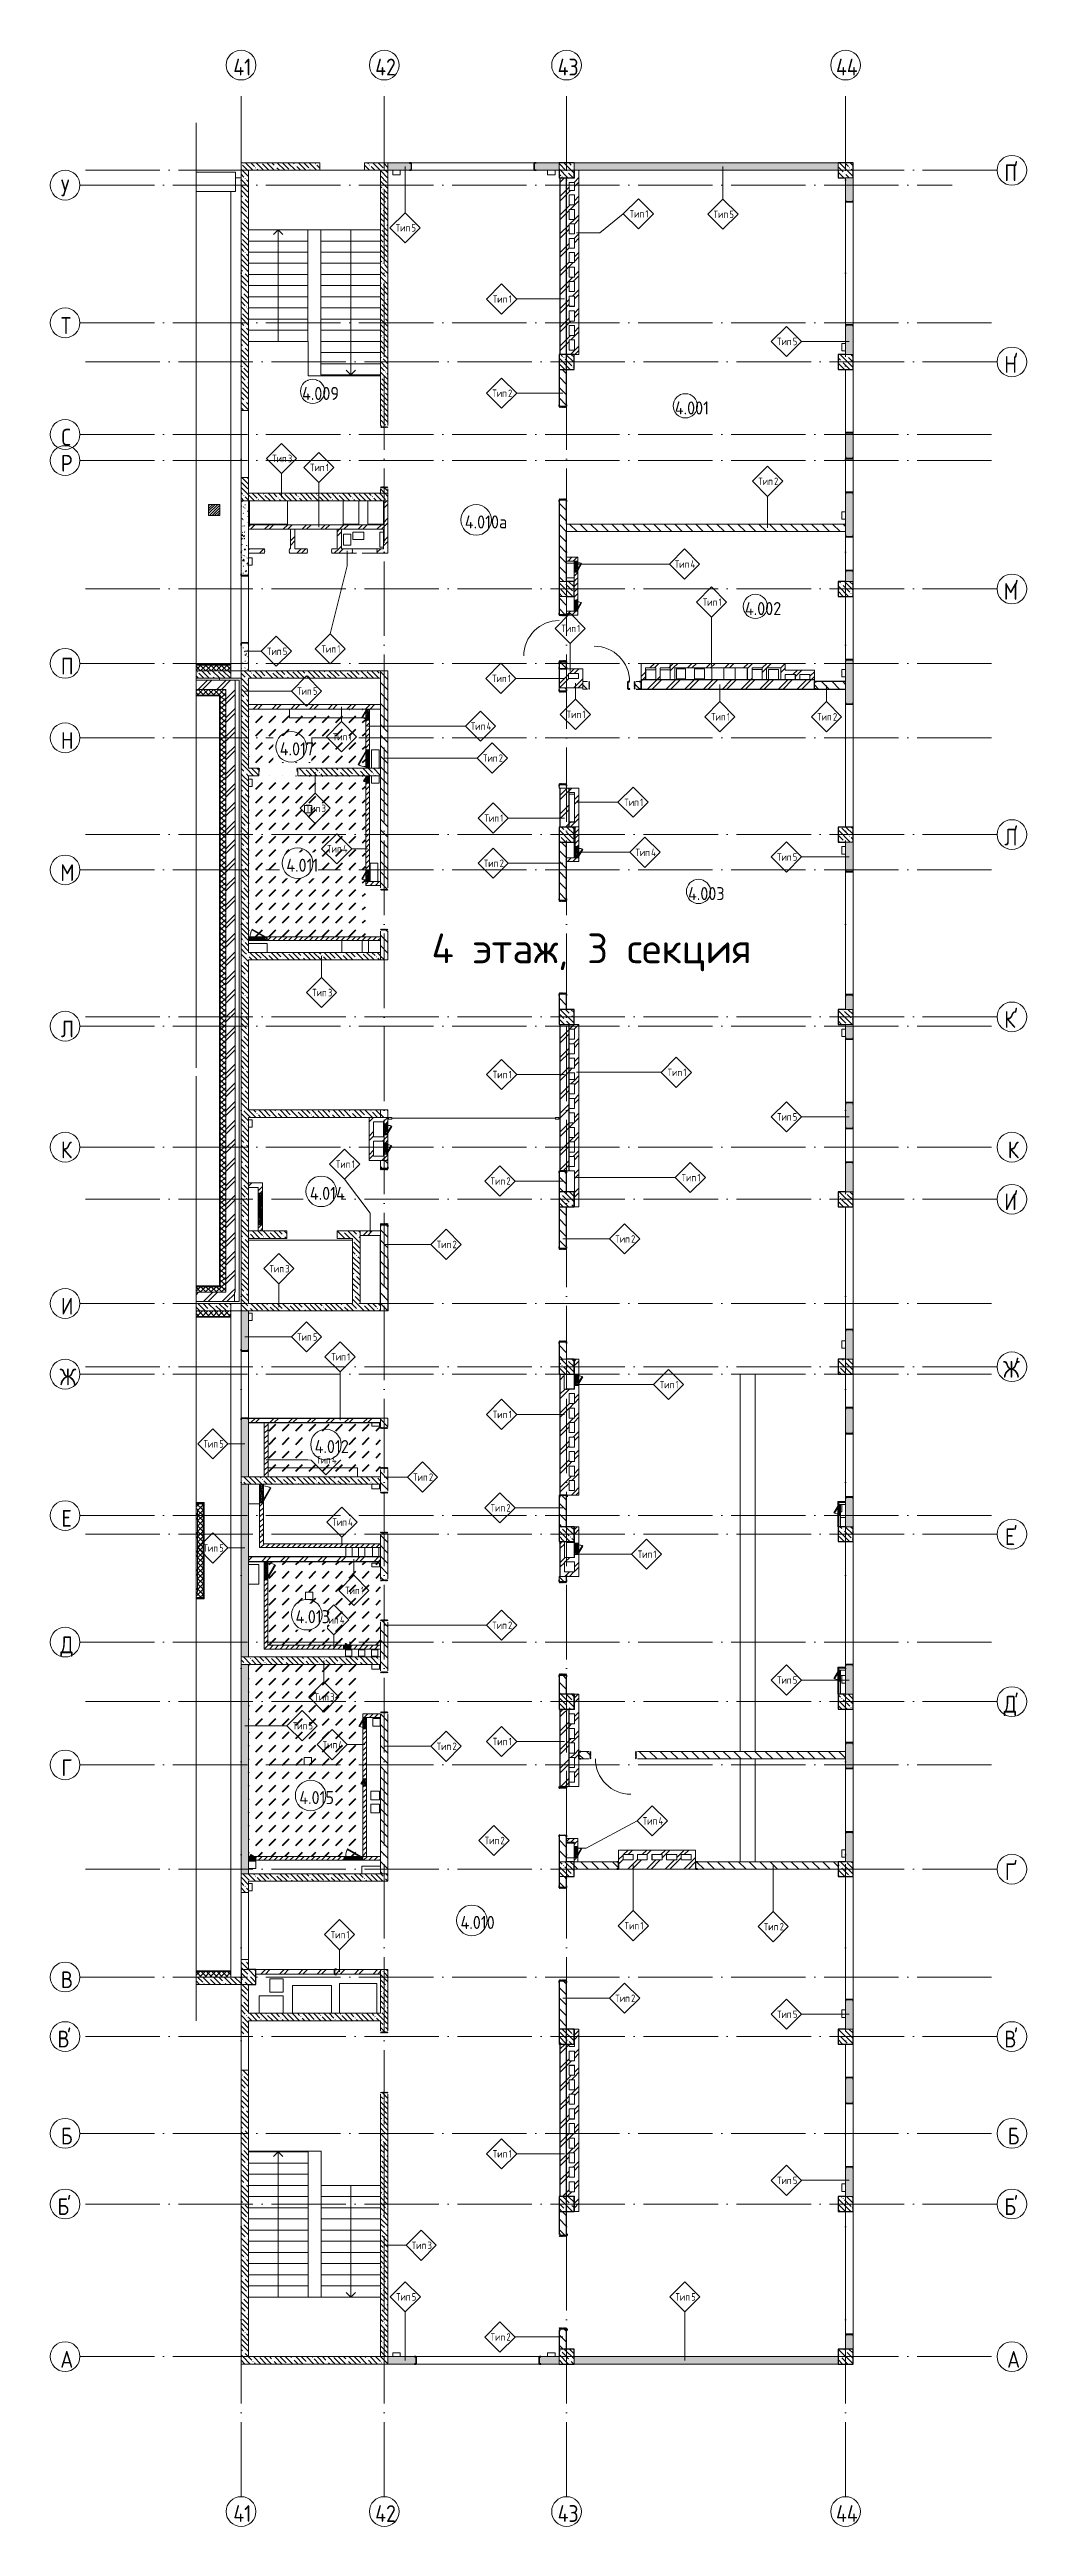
# Model space of a CAD drawing. Header units: millimetres. Extents: x -68946 to 288321, y -402657 to 324925.
# Drawn here: x 104735 to 131021, y -402657 to -336098 of the extents above; entities that cross this region are included whole.
import ezdxf

# ---------------------------------------------------------------- set-up
doc = ezdxf.new("R2010")
doc.units = ezdxf.units.MM
doc.linetypes.add('ADSK_Линия сетки', pattern=[2500, 2000, -250, 0, -250])
for name, color, linetype, lineweight in [('4.3.1) Обесп. пов.-ти ЧНП-8', 152, 'Continuous', 60), ('A-AREA-____-IDEN', 250, 'Continuous', 9), ('A-DETL-____-OTLN', 250, 'Continuous', 5), ('A-DETL-GENF-OTLN', 250, 'Continuous', 5), ('A-DOOR-____-MCUT', 250, 'Continuous', 5), ('A-DOOR-____-OTLN', 250, 'Continuous', 5), ('A-FLOR-____-OTLN', 192, 'Continuous', 9), ('A-ROOF-____-OTLN', 132, 'Continuous', 5), ('A-ROOF-____-PATT', 132, 'Continuous', 5), ('A-WALL-____-IDEN', 250, 'Continuous', 9), ('A-WALL-____-MCUT', 250, 'Continuous', 13), ('A-WALL-____-PATT', 250, 'Continuous', 13), ('A-WALL-FNSH-MCUT', 250, 'Continuous', 13), ('G-____-____-TEXT', 250, 'Continuous', 9), ('I-WALL-____-OTLN', 250, 'Continuous', 9), ('S-BEAM-____-OTLN', 12, 'Continuous', 9), ('S-COLS-____-MCUT', 250, 'Continuous', 25), ('S-COLS-____-OTLN', 250, 'Continuous', 9), ('S-GRID-____-IDEN', 250, 'Continuous', 9), ('S-GRID-____-OTLN', 250, 'Continuous', 9), ('S-STRS-____-OTLN', 250, 'Continuous', 5)]:
    doc.layers.add(name, color=color, linetype=linetype, lineweight=lineweight)
doc.styles.add('GOST Common', font='', dxfattribs={"width": 0.9, "height": 350})
doc.styles.add('ISOCPEUR', font='isocpeur.ttf', dxfattribs={"width": 0.8, "height": 100})
doc.styles.add('ISOCPEUR_1', font='isocpeur.ttf', dxfattribs={"width": 0.9, "height": 250})
doc.styles.add('ISOCPEUR_6', font='isocpeur.ttf', dxfattribs={"height": 3.5})
doc.styles.get('GOST Common').set_extended_font_data('GOST Common')
pattern_1 = [(135, (-26617.47, -398117.93), (-142.5612, -142.5612), []), (135, (-26474.9, -398117.93), (-142.5612, -142.5612), [252.016, -50.403, 3.353, -47.05])]
pattern_2 = [(135, (-26617.47, -398117.93), (-141.42136, -141.42136), [])]
pattern_3 = [(45, (-26617.47, -398117.93), (-251.4472, 251.4472), []), (45, (-26617.47, -397736.93), (-251.4472, 251.4472), [])]
pattern_4 = [(135, (1051.41, 164.685), (-14.1421, -14.1421), []), (225, (1051.41, 164.685), (14.1421, -14.1421), [])]
pattern_5 = [(45, (-1071.384, 164.685), (-14.1421, 14.1421), []), (135, (-1071.384, 164.685), (-14.1421, -14.1421), [])]
pattern_6 = [(45, (-26617.47, -398117.93), (-70.71068, 70.71068), [])]
pattern_7 = [(135, (1951.41, 124.685), (-14.14214, -14.14214), []), (225, (1951.41, 124.685), (14.14214, -14.14214), [])]
pattern_8 = [(45, (-171.384, 124.685), (-14.1421, 14.1421), []), (135, (-171.384, 124.685), (-14.1421, -14.1421), [])]
pattern_9 = [(45, (-26617.47, -398117.93), (-70.71068, 70.71068), []), (135, (-26617.47, -398117.93), (-70.71068, -70.71068), [])]
pattern_10 = [(135, (1676.41, 164.685), (-14.14214, -14.14214), []), (225, (1676.41, 164.685), (14.14214, -14.14214), [])]
pattern_11 = [(45, (-446.384, 164.685), (-14.1421, 14.1421), []), (135, (-446.384, 164.685), (-14.1421, -14.1421), [])]
pattern_12 = [(135, (1751.41, 164.685), (-14.14214, -14.14214), []), (225, (1751.41, 164.685), (14.14214, -14.14214), [])]
pattern_13 = [(45, (-371.384, 164.685), (-14.1421, 14.1421), []), (135, (-371.384, 164.685), (-14.1421, -14.1421), [])]
pattern_14 = [(50, (-26617.47, -398117.93), (364.36793, -31.8783), [38.1, -419.1]), (355, (-26617.47, -398117.93), (-70.48585, 382.1133), [30.48, -335.28]), (100.451, (-26587.1, -398120.6), (293.885, 350.2334), [32.38, -356.18]), (46.184, (-26617.47, -398016.33), (542.1585, -84.0858), [57.15, -628.65]), (96.636, (-26572.3, -398023.34), (474.8049, 494.8554), [48.57, -534.27]), (351.184, (-26617.47, -398016.33), (474.8102, 494.85), [45.72, -502.92]), (21, (-26566.67, -398041.73), (303.22847, -204.53046), [38.1, -419.1]), (326, (-26566.67, -398041.73), (123.6039, 368.37604), [30.48, -335.28]), (71.451, (-26541.4, -398058.78), (426.8341, 163.8427), [32.38, -356.18]), (37.5, (-26617.47, -398117.93), (6.17665, 169.11015), [16.764, -314.452, 16.764, -323.596, -336.55]), (37.5, (-26617.47, -398117.93), (6.17665, 169.11015), [-671.576, 16.764, -319.786]), (7.5, (-26617.47, -398117.93), (133.63888, 200.3615), [16.764, -177.292, 16.764, -306.832, -128.27]), (7.5, (-26617.47, -398117.93), (133.63888, 200.3615), [-517.652, 16.764, -111.506]), (327.5, (-26730.75, -398117.93), (271.18182, -11.45836), [16.764, -110.236, 16.764, -379.476, -525.78]), (327.5, (-26730.75, -398117.93), (271.18182, -11.45836), [-523.24, 16.764, -509.016]), (317.5, (-26781.55, -398117.93), (296.2585, 50.85285), [16.764, -148.336, 16.764, -246.38, -373.38]), (317.5, (-26781.55, -398117.93), (296.2585, 50.85285), [-428.244, 16.764, -356.616])]
pattern_15 = [(135, (1481.41, 164.685), (-14.14214, -14.14214), []), (225, (1481.41, 164.685), (14.14214, -14.14214), [])]
pattern_16 = [(45, (-641.384, 164.685), (-14.1421, 14.1421), []), (135, (-641.384, 164.685), (-14.1421, -14.1421), [])]
pattern_17 = [(135, (-26617.47, -398117.93), (-75.43415, -75.43415), [106.68, -17.78, 3.556, -17.78]), (135, (-26617.47, -398042.55), (-75.43415, -75.43415), []), (50, (-26617.47, -398117.93), (127.52922, -11.15758), [13.335, -146.685]), (355, (-26617.47, -398117.93), (-24.66966, 133.74002), [10.668, -117.348]), (100.451, (-26606.84, -398118.86), (102.85973, 122.58178), [11.333, -124.663]), (46.184, (-26617.47, -398082.37), (189.75516, -29.43036), [20.002, -220.027]), (96.636, (-26601.65, -398084.83), (166.1822, 173.1996), [17, -186.995]), (351.184, (-26617.47, -398082.37), (166.18393, 173.19757), [16.002, -176.022]), (21, (-26599.69, -398091.26), (106.130265, -71.58603), [13.335, -146.685]), (326, (-26599.69, -398091.26), (43.26188, 128.93175), [10.668, -117.348]), (71.451, (-26590.84, -398097.23), (149.39198, 57.34505), [11.333, -124.663]), (37.5, (-26617.468, -398117.934), (2.162228, 59.188357), [3.353, -112.573, 3.353, -115.773, -117.792]), (37.5, (-26617.468, -398117.934), (2.162228, 59.188357), [-235.052, 3.353, -114.44]), (7.5, (-26617.47, -398117.934), (46.773857, 70.126152), [3.353, -64.567, 3.353, -109.906, -44.894]), (7.5, (-26617.47, -398117.934), (46.773857, 70.126152), [-181.178, 3.353, -41.542]), (327.5, (-26657.117, -398117.934), (94.913671, -4.010093), [3.353, -41.097, 3.353, -135.331, -184.023]), (327.5, (-26657.117, -398117.934), (94.913671, -4.010093), [-183.134, 3.353, -180.67]), (317.5, (-26674.9, -398117.934), (103.69057, 17.79882), [3.353, -54.432, 3.353, -88.748, -130.683]), (317.5, (-26674.9, -398117.934), (103.69057, 17.79882), [-149.885, 3.353, -127.33])]
pattern_18 = [(45, (125, 0), (-22.6274, 22.6274), [])]

msp = doc.modelspace()

# ---------------------------------------------------------------- texts
at = {"layer": 'A-AREA-____-IDEN', "char_height": 350, "width": 673.4175, "attachment_point": 1, "style": 'ISOCPEUR_1', "bg_fill": 3, "box_fill_scale": 1.5, "bg_fill_color": 256, "bg_fill_transparency": 0}
for s, insert in [('4.001', (121541.8632, -345554.0667)), ('4.010а', (115897.1378, -348617.6447)), ('4.010', (115781.9112, -386250.527))]:
    msp.add_mtext(s, dxfattribs=dict(at, insert=insert))
at = {"layer": 'A-WALL-____-IDEN', "char_height": 200, "attachment_point": 1, "style": 'ISOCPEUR'}
for s, insert, width in [('Тип', (120329.9464, -340413.6433), 387.215062), (' 1', (120649.4308, -340413.6433), 190.801625), ('Тип', (122586.1664, -340424.0171), 387.215062), (' 5', (122905.6508, -340424.0171), 230.084312), ('Тип', (114041.7511, -340788.982), 387.215062), (' 5', (114361.2354, -340788.982), 230.084312), ('Тип', (116653.5126, -342702.969), 387.215062), (' 1', (116972.997, -342702.969), 190.801625), ('Тип', (124292.4126, -343843.8164), 387.215062), (' 5', (124611.897, -343843.8164), 230.084312), ('Тип', (116637.4126, -345233.3099), 387.215062), (' 2', (116956.897, -345233.3099), 230.084312), ('Тип', (110720.168, -346987.5477), 387.215062), (' 3', (111039.6523, -346987.5477), 230.084312), ('Тип', (111739.7911, -347229.4556), 387.215062), (' 1', (112059.2754, -347229.4556), 190.801625), ('Тип', (123786.9289, -347600.9625), 387.215062), (' 2', (124106.4132, -347600.9625), 230.084312), ('Тип', (121544.7267, -349825.9518), 387.215062), (' 4', (121864.211, -349825.9518), 246.91975), ('Тип', (122296.5253, -350847.5482), 387.215062), (' 1', (122616.0097, -350847.5482), 190.801625), ('Тип', (118497.0126, -351554.0699), 387.215062), (' 1', (118816.497, -351554.0699), 190.801625), ('Тип', (110582.4126, -352168.3637), 387.215062), (' 5', (110901.897, -352168.3637), 230.084312), ('Тип', (112046.9423, -352105.7659), 387.215062), (' 1', (112366.4266, -352105.7659), 190.801625), ('Тип', (111393.8464, -353238.2737), 387.215062), (' 5', (111713.3308, -353238.2737), 230.084312), ('Тип', (116633.5345, -352897.6997), 387.215062), (' 1', (116953.0189, -352897.6997), 190.801625), ('Тип', (118636.1259, -353864.5277), 387.215062), (' 1', (118955.6103, -353864.5277), 190.801625), ('Тип', (122520.919, -353928.7915), 387.215062), (' 1', (122840.4034, -353928.7915), 190.801625), ('Тип', (125371.5636, -353928.7915), 387.215062), (' 2', (125691.048, -353928.7915), 230.084312), ('Тип', (112350.4369, -354464.9734), 387.215062), (' 1', (112669.9213, -354464.9734), 190.801625), ('Тип', (116061.9066, -354180.2041), 387.215062), (' 4', (116381.3909, -354180.2041), 246.91975), ('Тип', (116387.6671, -355038.0335), 387.215062), (' 2', (116707.1514, -355038.0335), 230.084312), ('Тип', (111625.6702, -356388.9815), 387.215062), (' 3', (111945.1546, -356388.9815), 230.084312), ('Тип', (116427.7442, -356651.3663), 387.215062), (' 1', (116747.2286, -356651.3663), 190.801625), ('Тип', (120185.999, -356224.8734), 387.215062), (' 1', (120505.4834, -356224.8734), 190.801625), ('Тип', (112198.2802, -357476.9603), 387.215062), (' 4', (112517.7646, -357476.9603), 246.91975), ('Тип', (116411.6442, -357863.9439), 387.215062), (' 2', (116731.1286, -357863.9439), 230.084312), ('Тип', (120484.0985, -357571.2528), 387.215062), (' 4', (120803.5829, -357571.2528), 246.91975), ('Тип', (124292.4126, -357696.415), 387.215062), (' 5', (124611.897, -357696.415), 230.084312), ('Тип', (111798.1468, -361338.8311), 387.215062), (' 3', (112117.6312, -361338.8311), 230.084312), ('Тип', (116653.3474, -363542.1525), 387.215062), (' 1', (116972.8318, -363542.1525), 190.801625), ('Тип', (121350.019, -363483.6143), 387.215062), (' 1', (121669.5033, -363483.6143), 190.801625), ('Тип', (124292.4126, -364678.8585), 387.215062), (' 5', (124611.897, -364678.8585), 230.084312), ('Тип', (112434.5378, -365950.3831), 387.215062), (' 1', (112754.0222, -365950.3831), 190.801625), ('Тип', (116592.2474, -366403.9813), 387.215062), (' 2', (116911.7318, -366403.9813), 230.084312), ('Тип', (121726.3362, -366311.9927), 387.215062), (' 1', (122045.8205, -366311.9927), 190.801625), ('Тип', (119943.6812, -367959.4258), 387.215062), (' 2', (120263.1656, -367959.4258), 230.084312), ('Тип', (115143.8683, -368107.3173), 387.215062), (' 2', (115463.3527, -368107.3173), 230.084312), ('Тип', (110650.0993, -368757.5478), 387.215062), (' 3', (110969.5837, -368757.5478), 230.084312), ('Тип', (111393.8464, -370592.0985), 387.215062), (' 5', (111713.3308, -370592.0985), 230.084312), ('Тип', (112311.8268, -371127.3815), 387.215062), (' 1', (112631.3112, -371127.3815), 190.801625), ('Тип', (121141.1191, -371873.1248), 387.215062), (' 1', (121460.6035, -371873.1248), 190.801625), ('Тип', (116653.3474, -372675.9349), 387.215062), (' 1', (116972.8318, -372675.9349), 190.801625), ('Тип', (108875.5881, -373464.9596), 387.215062), (' 5', (109195.0725, -373464.9596), 230.084312), ('Тип', (111905.2659, -373897.3878), 387.215062), (' 4', (112224.7503, -373897.3878), 246.91975), ('Тип', (114511.5353, -374359.8622), 387.215062), (' 2', (114831.0197, -374359.8622), 230.084312), ('Тип', (116592.4345, -375184.7163), 387.215062), (' 2', (116911.9189, -375184.7163), 230.084312), ('Тип', (112339.5101, -375570.2048), 387.215062), (' 4', (112658.9945, -375570.2048), 246.91975), ('Тип', (108875.5881, -376264.2962), 387.215062), (' 5', (109195.0725, -376264.2962), 230.084312), ('Тип', (120547.3741, -376430.7444), 387.215062), (' 1', (120866.8585, -376430.7444), 190.801625), ('Тип', (112683.3369, -377405.7467), 387.215062), (' 1', (113002.8213, -377405.7467), 190.801625), ('Тип', (112118.3192, -378197.1805), 387.215062), (' 4', (112437.8036, -378197.1805), 246.91975), ('Тип', (116637.2474, -378341.4857), 387.215062), (' 2', (116956.7318, -378341.4857), 230.084312), ('Тип', (124292.4126, -379813.8455), 387.215062), (' 5', (124611.897, -379813.8455), 230.084312), ('Тип', (111858.3501, -380268.982), 387.215062), (' 3', (112177.8345, -380268.982), 230.084312), ('Тип', (111273.7343, -381040.0146), 387.215062), (' 5', (111593.2187, -381040.0146), 230.084312), ('Тип', (112078.1681, -381548.7536), 387.215062), (' 4', (112397.6525, -381548.7536), 246.91975), ('Тип', (115143.8683, -381592.9918), 387.215062), (' 2', (115463.3527, -381592.9918), 230.084312), ('Тип', (116653.5345, -381465.0324), 387.215062), (' 1', (116973.0189, -381465.0324), 190.801625), ('Тип', (120681.9034, -383597.4966), 387.215062), (' 4', (121001.3878, -383597.4966), 246.91975), ('Тип', (116433.5231, -384124.3407), 387.215062), (' 2', (116753.0075, -384124.3407), 230.084312), ('Тип', (112296.2529, -386655.3585), 387.215062), (' 1', (112615.7372, -386655.3585), 190.801625), ('Тип', (120193.5975, -386413.8627), 387.215062), (' 1', (120513.0819, -386413.8627), 190.801625), ('Тип', (123937.7427, -386438.9826), 387.215062), (' 2', (124257.2271, -386438.9826), 230.084312), ('Тип', (119943.8464, -388363.7632), 387.215062), (' 2', (120263.3308, -388363.7632), 230.084312), ('Тип', (124292.4126, -388793.0899), 387.215062), (' 5', (124611.897, -388793.0899), 230.084312), ('Тип', (116653.5345, -392545.0405), 387.215062), (' 1', (116973.0189, -392545.0405), 190.801625), ('Тип', (124292.4126, -393257.2751), 387.215062), (' 5', (124611.897, -393257.2751), 230.084312), ('Тип', (114473.8683, -395002.0962), 387.215062), (' 3', (114793.3527, -395002.0962), 230.084312), ('Тип', (114049.68, -396387.5482), 387.215062), (' 5', (114369.1644, -396387.5482), 230.084312), ('Тип', (121562.3448, -396387.5482), 387.215062), (' 5', (121881.8292, -396387.5482), 230.084312), ('Тип', (116592.4345, -397467.0908), 387.215062), (' 2', (116911.9189, -397467.0908), 230.084312)]:
    msp.add_mtext(s, dxfattribs=dict(at, insert=insert, width=width))
at = {"layer": 'G-____-____-TEXT', "color": 7, "insert": (115001.8285, -359850.8975), "char_height": 800, "width": 18169.734652, "attachment_point": 1, "style": 'ISOCPEUR_6'}
msp.add_mtext('4 этаж, 3 секция', dxfattribs=at)
at = {"layer": 'S-GRID-____-IDEN', "color": 18, "true_color": 0x000000, "char_height": 450, "attachment_point": 1, "style": 'GOST Common'}
for s, insert, width in [('41', (109676.5016, -336343.3959), 497.847937), ('42', (113490.5016, -336343.3959), 584.430187), ('43', (118393.6516, -336343.3959), 577.215), ('44', (125875.6516, -336343.3959), 620.506125), ('\\fGOST Common|b0|i0|c204|p34|;\\W.9;П', (130398.1347, -339185.7082), 310.253062), ("\\fGOST Common|b0|i0|c204|p34|;\\W.9;'", (130654.1191, -339185.7082), 137.088562), ('\\fGOST Common|b0|i0|c204|p34|;\\W.9;У', (105039.4817, -339590.3469), 310.253062), ('\\fGOST Common|b0|i0|c204|p34|;\\W.9;Т', (105039.4817, -343290.3469), 310.253062), ('\\fGOST Common|b0|i0|c204|p34|;\\W.9;Н', (130398.1347, -344335.7082), 310.253062), ("\\fGOST Common|b0|i0|c204|p34|;\\W.9;'", (130654.1191, -344335.7082), 137.088562), ('\\fGOST Common|b0|i0|c204|p34|;\\W.9;С', (105054.3317, -346290.3469), 274.177125), ('\\fGOST Common|b0|i0|c204|p34|;\\W.9;Р', (105039.4817, -346990.3469), 310.253062), ('\\fGOST Common|b0|i0|c204|p34|;\\W.9;М', (130383.2847, -350435.7082), 346.329), ("\\fGOST Common|b0|i0|c204|p34|;\\W.9;'", (130669.0347, -350435.7082), 137.088562), ('\\fGOST Common|b0|i0|c204|p34|;\\W.9;П', (105039.4817, -352440.3469), 310.253062), ('\\fGOST Common|b0|i0|c204|p34|;\\W.9;Н', (105039.4817, -354440.3469), 310.253062), ('\\fGOST Common|b0|i0|c204|p34|;\\W.9;Л', (130401.2847, -357035.7082), 303.037875), ("\\fGOST Common|b0|i0|c204|p34|;\\W.9;'", (130651.3159, -357035.7082), 137.088562), ('\\fGOST Common|b0|i0|c204|p34|;\\W.9;М', (105024.6317, -357990.3469), 346.329), ('\\fGOST Common|b0|i0|c204|p34|;\\W.9;К', (130398.1347, -361935.7082), 310.253062), ("\\fGOST Common|b0|i0|c204|p34|;\\W.9;'", (130654.1191, -361935.7082), 137.088562), ('\\fGOST Common|b0|i0|c204|p34|;\\W.9;Л', (105042.1817, -362190.3469), 303.037875), ('\\fGOST Common|b0|i0|c204|p34|;\\W.9;К', (105039.4817, -365440.3469), 310.253062), ('\\fGOST Common|b0|i0|c204|p34|;\\W.9;К', (130490.0889, -365440.3469), 310.253062), ('\\fGOST Common|b0|i0|c204|p34|;\\W.9;И', (130398.1347, -366835.7082), 310.253062), ("\\fGOST Common|b0|i0|c204|p34|;\\W.9;'", (130654.1191, -366835.7082), 137.088562), ('\\fGOST Common|b0|i0|c204|p34|;\\W.9;И', (105039.4817, -369640.3469), 310.253062), ('\\fGOST Common|b0|i0|c204|p34|;\\W.9;Ж', (130365.2847, -371335.7082), 389.620125), ("\\fGOST Common|b0|i0|c204|p34|;\\W.9;'", (130686.7534, -371335.7082), 137.088562), ('\\fGOST Common|b0|i0|c204|p34|;\\W.9;Ж', (105006.6317, -371540.3469), 389.620125), ('\\fGOST Common|b0|i0|c204|p34|;\\W.9;Е', (105054.3317, -375340.3469), 274.177125), ('\\fGOST Common|b0|i0|c204|p34|;\\W.9;Е', (130412.9847, -375835.7082), 274.177125), ("\\fGOST Common|b0|i0|c204|p34|;\\W.9;'", (130639.2034, -375835.7082), 137.088562), ('\\fGOST Common|b0|i0|c204|p34|;\\W.9;Д', (105024.6317, -378740.3469), 346.329), ('\\fGOST Common|b0|i0|c204|p34|;\\W.9;Д', (130383.2847, -380335.7082), 346.329), ("\\fGOST Common|b0|i0|c204|p34|;\\W.9;'", (130669.0347, -380335.7082), 137.088562), ('\\fGOST Common|b0|i0|c204|p34|;\\W.9;Г', (105054.3317, -382040.3469), 274.177125), ('\\fGOST Common|b0|i0|c204|p34|;\\W.9;Г', (130412.9847, -384835.7082), 274.177125), ("\\fGOST Common|b0|i0|c204|p34|;\\W.9;'", (130639.2034, -384835.7082), 137.088562), ('\\fGOST Common|b0|i0|c204|p34|;\\W.9;В', (105039.4817, -387740.3469), 310.253062), ('\\fGOST Common|b0|i0|c204|p34|;\\W.9;В', (104947.5275, -389335.7082), 310.253062), ("\\fGOST Common|b0|i0|c204|p34|;\\W.9;'", (105203.5119, -389335.7082), 137.088562), ('\\fGOST Common|b0|i0|c204|p34|;\\W.9;В', (130398.1347, -389335.7082), 310.253062), ("\\fGOST Common|b0|i0|c204|p34|;\\W.9;'", (130654.1191, -389335.7082), 137.088562), ('\\fGOST Common|b0|i0|c204|p34|;\\W.9;Б', (105039.4817, -391940.3469), 310.253062), ('\\fGOST Common|b0|i0|c204|p34|;\\W.9;Б', (130490.0889, -391940.3469), 310.253062), ('\\fGOST Common|b0|i0|c204|p34|;\\W.9;Б', (104947.5275, -393835.7082), 310.253062), ("\\fGOST Common|b0|i0|c204|p34|;\\W.9;'", (105203.5119, -393835.7082), 137.088562), ('\\fGOST Common|b0|i0|c204|p34|;\\W.9;Б', (130398.1347, -393835.7082), 310.253062), ("\\fGOST Common|b0|i0|c204|p34|;\\W.9;'", (130654.1191, -393835.7082), 137.088562), ('\\fGOST Common|b0|i0|c204|p34|;\\W.9;А', (105024.6317, -397940.3469), 346.329), ('\\fGOST Common|b0|i0|c204|p34|;\\W.9;А', (130475.2389, -397940.3469), 346.329), ('41', (109676.5016, -402084.2404), 497.847937), ('42', (113490.5016, -402084.2404), 584.430187), ('43', (118393.6516, -402084.2404), 577.215), ('44', (125875.6516, -402084.2404), 620.506125)]:
    msp.add_mtext(s, dxfattribs=dict(at, insert=insert, width=width))

# ---------------------------------------------------------------- blocks, each defined once
blk = doc.blocks.new('Ось сетки - Круг_Ø8 мм-39983606-Кладочный план внутренних ограждающих конструкций на отм_ _12_600_ Секция 3_')
at = {"layer": 'S-GRID-____-IDEN'}
for start, end in [(360, 180), (180, 360)]:
    blk.add_arc((0, 0), 4, start, end, dxfattribs=at)
blk = doc.blocks.new('Дверь_СКБ_2Ст_Фрамуга2 - Н_ВВ-3_2500x2600h_Учебные помещения_Фрамуга слева-42054644-Кладочный план внутренних ограждающих конструкций на отм_ _12_600_ Секция 3_')
at = {"layer": 'A-DOOR-____-OTLN'}
h = blk.add_hatch(dxfattribs=at)
h.set_pattern_fill('FP_5', color=256, style=0, pattern_type=2)
h.set_pattern_definition(pattern_5)
h.paths.add_polyline_path([(-1237.5, -100), (-1212.5, -100), (-1212.5, 100), (-1237.5, 100)])
h = blk.add_hatch(dxfattribs=at)
h.set_pattern_fill('FP_4', color=256, style=0, pattern_type=2)
h.set_pattern_definition(pattern_4)
h.paths.add_polyline_path([(1237.5, -100), (1262.5, -100), (1262.5, 100), (1237.5, 100)])
blk = doc.blocks.new('Дверь_СКБ_2Ст_Фрамуга2 - Н_ВВ-3_2500x2600h_Учебные помещения_Фрамуга слева-V1-Кладочный план внутренних ограждающих конструкций на отм_ _12_600_ Секция 3_')
at = {"layer": 'A-DOOR-____-OTLN'}
h = blk.add_hatch(dxfattribs=at)
h.set_pattern_fill('FP_5', color=256, style=0, pattern_type=2)
h.set_pattern_definition(pattern_5)
h.paths.add_polyline_path([(-1237.5, -100), (-1212.5, -100), (-1212.5, 100), (-1237.5, 100)])
h = blk.add_hatch(dxfattribs=at)
h.set_pattern_fill('FP_4', color=256, style=0, pattern_type=2)
h.set_pattern_definition(pattern_4)
h.paths.add_polyline_path([(1237.5, -100), (1262.5, -100), (1262.5, 100), (1237.5, 100)])
blk = doc.blocks.new('Дверь_СКБ_1Ст_Внутренняя1 - Н_Д-7л_670x1875h_Технический шкаф ЭОМ и СС-42409413-Кладочный план внутренних ограждающих конструкций на отм_ _12_600_ Секция 3_')
at = {"layer": 'A-DOOR-____-OTLN'}
h = blk.add_hatch(dxfattribs=at)
h.set_pattern_fill('FP_8', color=256, style=0, pattern_type=2)
h.set_pattern_definition(pattern_8)
h.paths.add_polyline_path([(-312.5, 40), (-322.5, 40), (-322.5, -40), (-312.5, -40)])
h = blk.add_hatch(dxfattribs=at)
h.set_pattern_fill('FP_7', color=256, style=0, pattern_type=2)
h.set_pattern_definition(pattern_7)
h.paths.add_polyline_path([(347.5, 40), (337.5, 40), (337.5, -40), (347.5, -40)])
blk = doc.blocks.new('Дверь_СКБ_1Ст_Внутренняя1 - Н_Д-7л_670x1875h_Технический шкаф ЭОМ и СС-V2-Кладочный план внутренних ограждающих конструкций на отм_ _12_600_ Секция 3_')
at = {"layer": 'A-DOOR-____-OTLN'}
h = blk.add_hatch(dxfattribs=at)
h.set_pattern_fill('FP_8', color=256, style=0, pattern_type=2)
h.set_pattern_definition(pattern_8)
h.paths.add_polyline_path([(-312.5, 40), (-322.5, 40), (-322.5, -40), (-312.5, -40)])
h = blk.add_hatch(dxfattribs=at)
h.set_pattern_fill('FP_7', color=256, style=0, pattern_type=2)
h.set_pattern_definition(pattern_7)
h.paths.add_polyline_path([(347.5, 40), (337.5, 40), (337.5, -40), (347.5, -40)])
blk = doc.blocks.new('Дверь_СКБ_1Ст_Фрамуга1 - Н_ВВ-9_2_1250x2600h_Лаборантская 2-42764460-Кладочный план внутренних ограждающих конструкций на отм_ _12_600_ Секция 3_')
at = {"layer": 'A-DOOR-____-OTLN'}
h = blk.add_hatch(dxfattribs=at)
h.set_pattern_fill('FP_16', color=256, style=0, pattern_type=2)
h.set_pattern_definition(pattern_11)
h.paths.add_polyline_path([(-588, 100), (-613, 100), (-613, -100), (-588, -100)])
h = blk.add_hatch(dxfattribs=at)
h.set_pattern_fill('FP_15', color=256, style=0, pattern_type=2)
h.set_pattern_definition(pattern_10)
h.paths.add_polyline_path([(637, 100), (612, 100), (612, -100), (637, -100)])
at = {"layer": 'A-DOOR-____-OTLN', "color": 255}
blk.add_arc((-463, 100), 950, 360, 90, dxfattribs=at)
blk = doc.blocks.new('Дверь_СКБ_1Ст_Внутренняя - Д-3п_1100x2100h_С_У мужской_ С_У женский-41848194-Кладочный план внутренних ограждающих конструкций на отм_ _12_600_ Секция 3_')
at = {"layer": 'A-DOOR-____-OTLN'}
h = blk.add_hatch(dxfattribs=at)
h.set_pattern_fill('FP_18', color=256, style=0, pattern_type=2)
h.set_pattern_definition(pattern_13)
h.paths.add_polyline_path([(-512.5, 100), (-537.5, 100), (-537.5, -100), (-512.5, -100)])
h = blk.add_hatch(dxfattribs=at)
h.set_pattern_fill('FP_17', color=256, style=0, pattern_type=2)
h.set_pattern_definition(pattern_12)
h.paths.add_polyline_path([(562.5, 100), (537.5, 100), (537.5, -100), (562.5, -100)])
blk = doc.blocks.new('Дверь_СКБ_1Ст_Внутренняя - Д-11п_1100x2100h_ПУИ-41840653-Кладочный план внутренних ограждающих конструкций на отм_ _12_600_ Секция 3_')
at = {"layer": 'A-DOOR-____-OTLN'}
h = blk.add_hatch(dxfattribs=at)
h.set_pattern_fill('FP_18', color=256, style=0, pattern_type=2)
h.set_pattern_definition(pattern_13)
h.paths.add_polyline_path([(-537.5, -100), (-512.5, -100), (-512.5, 100), (-537.5, 100)])
h = blk.add_hatch(dxfattribs=at)
h.set_pattern_fill('FP_17', color=256, style=0, pattern_type=2)
h.set_pattern_definition(pattern_12)
h.paths.add_polyline_path([(537.5, -100), (562.5, -100), (562.5, 100), (537.5, 100)])
blk = doc.blocks.new('Дверь_СКБ_1Ст_Внутренняя - Д-5л_1100x2100h_С_У МГН-41850691-Кладочный план внутренних ограждающих конструкций на отм_ _12_600_ Секция 3_')
at = {"layer": 'A-DOOR-____-OTLN'}
h = blk.add_hatch(dxfattribs=at)
h.set_pattern_fill('FP_18', color=256, style=0, pattern_type=2)
h.set_pattern_definition(pattern_13)
h.paths.add_polyline_path([(-512.5, 100), (-537.5, 100), (-537.5, -100), (-512.5, -100)])
h = blk.add_hatch(dxfattribs=at)
h.set_pattern_fill('FP_17', color=256, style=0, pattern_type=2)
h.set_pattern_definition(pattern_12)
h.paths.add_polyline_path([(562.5, 100), (537.5, 100), (537.5, -100), (562.5, -100)])
blk = doc.blocks.new('Дверь_СКБ_1Ст - Д-19п_1050x2100h_С_У персонала_ ПУИ-39094330-Кладочный план внутренних ограждающих конструкций на отм_ _12_600_ Секция 3_')
at = {"layer": 'A-DOOR-____-OTLN'}
h = blk.add_hatch(dxfattribs=at)
h.set_pattern_fill('FP_20', color=256, style=0, pattern_type=2)
h.set_pattern_definition([(45, (-346.384, 164.685), (-14.1421, 14.1421), []), (135, (-346.384, 164.685), (-14.1421, -14.1421), [])])
h.paths.add_polyline_path([(-487.5, 20), (-487.5, 100), (-512.5, 100), (-512.5, 20)])
h = blk.add_hatch(dxfattribs=at)
h.set_pattern_fill('FP_19', color=256, style=0, pattern_type=2)
h.set_pattern_definition([(135, (1776.41, 164.685), (-14.14214, -14.14214), []), (225, (1776.41, 164.685), (14.14214, -14.14214), [])])
h.paths.add_polyline_path([(537.5, 20), (537.5, 100), (512.5, 100), (512.5, 20)])
blk = doc.blocks.new('Дверь_СКБ_1Ст_Внутренняя - Д-4л_1100x2100h_С_У персонала_ Душ персонала-41891210-Кладочный план внутренних ограждающих конструкций на отм_ _12_600_ Секция 3_')
at = {"layer": 'A-DOOR-____-OTLN'}
h = blk.add_hatch(dxfattribs=at)
h.set_pattern_fill('FP_18', color=256, style=0, pattern_type=2)
h.set_pattern_definition(pattern_13)
h.paths.add_polyline_path([(-512.5, 100), (-537.5, 100), (-537.5, -100), (-512.5, -100)])
h = blk.add_hatch(dxfattribs=at)
h.set_pattern_fill('FP_17', color=256, style=0, pattern_type=2)
h.set_pattern_definition(pattern_12)
h.paths.add_polyline_path([(562.5, 100), (537.5, 100), (537.5, -100), (562.5, -100)])
blk = doc.blocks.new('Дверь_СКБ_1Ст_Внутренняя - Д-3л_1100x2100h_С_У_ Душ-42631068-Кладочный план внутренних ограждающих конструкций на отм_ _12_600_ Секция 3_')
at = {"layer": 'A-DOOR-____-OTLN'}
h = blk.add_hatch(dxfattribs=at)
h.set_pattern_fill('FP_18', color=256, style=0, pattern_type=2)
h.set_pattern_definition(pattern_13)
h.paths.add_polyline_path([(-512.5, 100), (-537.5, 100), (-537.5, -100), (-512.5, -100)])
h = blk.add_hatch(dxfattribs=at)
h.set_pattern_fill('FP_17', color=256, style=0, pattern_type=2)
h.set_pattern_definition(pattern_12)
h.paths.add_polyline_path([(562.5, -100), (562.5, 100), (537.5, 100), (537.5, -100)])
blk = doc.blocks.new('Дверь_СКБ_2Ст_Внутренняя1 - Н_Д-6л_1500x2100h_Лифтовой холл _зона безопасности МГН_-42057417-Кладочный план внутренних ограждающих конструкций на отм_ _12_600_ Секция 3_')
at = {"layer": 'A-DOOR-____-OTLN'}
h = blk.add_hatch(dxfattribs=at)
h.set_pattern_fill('FP_22', color=256, style=0, pattern_type=2)
h.set_pattern_definition([(45, (-571.384, 164.685), (-14.1421, 14.1421), []), (135, (-571.384, 164.685), (-14.1421, -14.1421), [])])
h.paths.add_polyline_path([(-737.5, -100), (-712.5, -100), (-712.5, 100), (-737.5, 100)])
h = blk.add_hatch(dxfattribs=at)
h.set_pattern_fill('FP_21', color=256, style=0, pattern_type=2)
h.set_pattern_definition([(135, (1551.41, 164.685), (-14.14214, -14.14214), []), (225, (1551.41, 164.685), (14.14214, -14.14214), [])])
h.paths.add_polyline_path([(737.5, -100), (762.5, -100), (762.5, 100), (737.5, 100)])
blk = doc.blocks.new('Дверь_СКБ_1Ст_Фрамуга1 - Н_ВВ-9_1250x2600h_Лаборантская-V3-Кладочный план внутренних ограждающих конструкций на отм_ _12_600_ Секция 3_')
at = {"layer": 'A-DOOR-____-OTLN'}
h = blk.add_hatch(dxfattribs=at)
h.set_pattern_fill('FP_16', color=256, style=0, pattern_type=2)
h.set_pattern_definition(pattern_11)
h.paths.add_polyline_path([(-612, -100), (-587, -100), (-587, 100), (-612, 100)])
h = blk.add_hatch(dxfattribs=at)
h.set_pattern_fill('FP_15', color=256, style=0, pattern_type=2)
h.set_pattern_definition(pattern_10)
h.paths.add_polyline_path([(613, -100), (638, -100), (638, 100), (613, 100)])
at = {"layer": 'A-DOOR-____-OTLN', "color": 255}
blk.add_arc((-463, 100), 950, 360, 90, dxfattribs=at)
blk = doc.blocks.new('Дверь_СКБ_2Ст_Внутренняя1 - Н_Д-1л_1640x2100h_ЛК-42631026-Кладочный план внутренних ограждающих конструкций на отм_ _12_600_ Секция 3_')
at = {"layer": 'A-DOOR-____-OTLN'}
h = blk.add_hatch(dxfattribs=at)
h.set_pattern_fill('FP_25', color=256, style=0, pattern_type=2)
h.set_pattern_definition(pattern_16)
h.paths.add_polyline_path([(-807.5, -100), (-782.5, -100), (-782.5, 100), (-807.5, 100)])
h = blk.add_hatch(dxfattribs=at)
h.set_pattern_fill('FP_24', color=256, style=0, pattern_type=2)
h.set_pattern_definition(pattern_15)
h.paths.add_polyline_path([(807.5, -100), (832.5, -100), (832.5, 100), (807.5, 100)])
blk = doc.blocks.new('BSC_Колонна _Прямоугольная - 400x400-35404542-Кладочный план внутренних ограждающих конструкций на отм_ _12_600_ Секция 3_')
at = {"layer": 'S-COLS-____-OTLN', "lineweight": 5}
h = blk.add_hatch(dxfattribs=at)
h.set_pattern_fill('FP_26', color=256, style=0, pattern_type=2)
h.set_pattern_definition([(135, (-145249.98, -53625), (-142.56192, -142.56192), []), (135, (-145107.42, -53625), (-142.56192, -142.56192), [252.016, -50.403, 3.353, -47.05])])
h.paths.add_polyline_path([(-200, -200), (200, -200), (200, 200), (-200, 200), (-200, -193)])
at = {"layer": 'S-COLS-____-MCUT'}
for p, q in [((200, 200), (-200, 200)), ((-200, 200), (-200, -200)), ((200, -200), (200, 200)), ((-200, -200), (200, -200))]:
    blk.add_line(p, q, dxfattribs=at)
blk = doc.blocks.new('BSC_Колонна _Прямоугольная - 400x400-V4-Кладочный план внутренних ограждающих конструкций на отм_ _12_600_ Секция 3_')
at = {"layer": 'S-COLS-____-OTLN', "lineweight": 5}
h = blk.add_hatch(dxfattribs=at)
h.set_pattern_fill('FP_27', color=256, style=0, pattern_type=2)
h.set_pattern_definition([(135, (-145249.98, -40925), (-142.56192, -142.56192), []), (135, (-145107.42, -40925), (-142.56192, -142.56192), [252.016, -50.403, 3.353, -47.05])])
h.paths.add_polyline_path([(-200, -200), (200, -200), (200, 200), (-200, 200)])
at = {"layer": 'S-COLS-____-MCUT'}
for p, q in [((200, 200), (-200, 200)), ((-200, 200), (-200, -200)), ((200, -200), (200, 200)), ((-200, -200), (200, -200))]:
    blk.add_line(p, q, dxfattribs=at)
blk = doc.blocks.new('BSC_Колонна _Прямоугольная - 400x400-40975103-Кладочный план внутренних ограждающих конструкций на отм_ _12_600_ Секция 3_')
at = {"layer": 'S-COLS-____-OTLN', "lineweight": 5}
h = blk.add_hatch(dxfattribs=at)
h.set_pattern_fill('FP_28', color=256, style=0, pattern_type=2)
h.set_pattern_definition([(135, (-145249.98, -36025), (-142.5612, -142.5612), []), (135, (-145107.42, -36025), (-142.5612, -142.5612), [252.016, -50.403, 3.353, -47.05])])
h.paths.add_polyline_path([(-200, -200), (200, -200), (200, 200), (-200, 200)])
at = {"layer": 'S-COLS-____-MCUT'}
for p, q in [((200, 200), (-200, 200)), ((-200, 200), (-200, -200)), ((200, -200), (200, 200)), ((-200, -200), (200, -200))]:
    blk.add_line(p, q, dxfattribs=at)
blk = doc.blocks.new('BSC_Колонна _Прямоугольная - 400x400-V5-Кладочный план внутренних ограждающих конструкций на отм_ _12_600_ Секция 3_')
at = {"layer": 'S-COLS-____-OTLN', "lineweight": 5}
h = blk.add_hatch(dxfattribs=at)
h.set_pattern_fill('FP_29', color=256, style=0, pattern_type=2)
h.set_pattern_definition([(135, (-145249.98, -31125), (-142.5612, -142.5612), []), (135, (-145107.42, -31125), (-142.5612, -142.5612), [252.016, -50.403, 3.353, -47.05])])
h.paths.add_polyline_path([(-200, -200), (200, -200), (200, 200), (-200, 200), (-200, 46)])
at = {"layer": 'S-COLS-____-MCUT'}
for p, q in [((200, 200), (-200, 200)), ((-200, 200), (-200, -200)), ((200, -200), (200, 200)), ((-200, -200), (200, -200))]:
    blk.add_line(p, q, dxfattribs=at)
blk = doc.blocks.new('BSC_Колонна _Прямоугольная - 400x400-V6-Кладочный план внутренних ограждающих конструкций на отм_ _12_600_ Секция 3_')
at = {"layer": 'S-COLS-____-OTLN', "lineweight": 5}
h = blk.add_hatch(dxfattribs=at)
h.set_pattern_fill('FP_30', color=256, style=0, pattern_type=2)
h.set_pattern_definition([(135, (-145249.98, -22125), (-142.5612, -142.5612), []), (135, (-145107.42, -22125), (-142.5612, -142.5612), [252.016, -50.403, 3.353, -47.05])])
h.paths.add_polyline_path([(-200, -200), (200, -200), (200, 200), (-200, 200)])
at = {"layer": 'S-COLS-____-MCUT'}
for p, q in [((200, 200), (-200, 200)), ((-200, 200), (-200, -200)), ((200, -200), (200, 200)), ((-200, -200), (200, -200))]:
    blk.add_line(p, q, dxfattribs=at)
blk = doc.blocks.new('BSC_Колонна _Прямоугольная - 400x400-V7-Кладочный план внутренних ограждающих конструкций на отм_ _12_600_ Секция 3_')
at = {"layer": 'S-COLS-____-OTLN', "lineweight": 5}
h = blk.add_hatch(dxfattribs=at)
h.set_pattern_fill('FP_31', color=256, style=0, pattern_type=2)
h.set_pattern_definition([(135, (-145249.98, -17625), (-142.56192, -142.56192), []), (135, (-145107.42, -17625), (-142.56192, -142.56192), [252.016, -50.403, 3.353, -47.05])])
h.paths.add_polyline_path([(-200, -200), (200, -200), (200, 200), (-200, 200)])
at = {"layer": 'S-COLS-____-MCUT'}
for p, q in [((200, 200), (-200, 200)), ((-200, 200), (-200, -200)), ((200, -200), (200, 200)), ((-200, -200), (200, -200))]:
    blk.add_line(p, q, dxfattribs=at)
blk = doc.blocks.new('BSC_Колонна _Прямоугольная - 400x400-V8-Кладочный план внутренних ограждающих конструкций на отм_ _12_600_ Секция 3_')
at = {"layer": 'S-COLS-____-OTLN', "lineweight": 5}
h = blk.add_hatch(dxfattribs=at)
h.set_pattern_fill('FP_32', color=256, style=0, pattern_type=2)
h.set_pattern_definition([(135, (-145249.98, -8625), (-142.56192, -142.56192), []), (135, (-145107.42, -8625), (-142.56192, -142.56192), [252.016, -50.403, 3.353, -47.05])])
h.paths.add_polyline_path([(-200, -200), (200, -200), (200, 200), (-200, 200)])
at = {"layer": 'S-COLS-____-MCUT'}
for p, q in [((200, 200), (-200, 200)), ((-200, 200), (-200, -200)), ((200, -200), (200, 200)), ((-200, -200), (200, -200))]:
    blk.add_line(p, q, dxfattribs=at)
blk = doc.blocks.new('BSC_Колонна _Прямоугольная - 400x400-V9-Кладочный план внутренних ограждающих конструкций на отм_ _12_600_ Секция 3_')
at = {"layer": 'S-COLS-____-OTLN', "lineweight": 5}
h = blk.add_hatch(dxfattribs=at)
h.set_pattern_fill('FP_33', color=256, style=0, pattern_type=2)
h.set_pattern_definition([(135, (-145249.98, -4125), (-142.56192, -142.56192), []), (135, (-145107.42, -4125), (-142.56192, -142.56192), [252.016, -50.403, 3.353, -47.05])])
h.paths.add_polyline_path([(-200, -200), (200, -200), (200, 200), (-200, 200)])
at = {"layer": 'S-COLS-____-MCUT'}
for p, q in [((200, 200), (-200, 200)), ((-200, 200), (-200, -200)), ((200, -200), (200, 200)), ((-200, -200), (200, -200))]:
    blk.add_line(p, q, dxfattribs=at)
blk = doc.blocks.new('BSC_Колонна _Прямоугольная - 400x400-V10-Кладочный план внутренних ограждающих конструкций на отм_ _12_600_ Секция 3_')
at = {"layer": 'S-COLS-____-OTLN', "lineweight": 5}
h = blk.add_hatch(dxfattribs=at)
h.set_pattern_fill('FP_34', color=256, style=0, pattern_type=2)
h.set_pattern_definition([(135, (-152749.98, -25), (-142.56192, -142.56192), []), (135, (-152607.42, -25), (-142.56192, -142.56192), [252.016, -50.403, 3.353, -47.05])])
h.paths.add_polyline_path([(200, -200), (200, 200), (-200, 200), (-200, -200)])
at = {"layer": 'S-COLS-____-MCUT'}
for p, q in [((200, 200), (-200, 200)), ((-200, 200), (-200, -200)), ((200, -200), (200, 200)), ((-200, -200), (200, -200))]:
    blk.add_line(p, q, dxfattribs=at)
blk = doc.blocks.new('Дверь_СКБ_2Ст_Внутренняя1 - Н_Д-1_1п_1640x2100h_ЛК-42630921-Кладочный план внутренних ограждающих конструкций на отм_ _12_600_ Секция 3_')
at = {"layer": 'A-DOOR-____-OTLN'}
h = blk.add_hatch(dxfattribs=at)
h.set_pattern_fill('FP_25', color=256, style=0, pattern_type=2)
h.set_pattern_definition(pattern_16)
h.paths.add_polyline_path([(-807.5, -100), (-782.5, -100), (-782.5, 100), (-807.5, 100)])
h = blk.add_hatch(dxfattribs=at)
h.set_pattern_fill('FP_24', color=256, style=0, pattern_type=2)
h.set_pattern_definition(pattern_15)
h.paths.add_polyline_path([(807.5, -100), (832.5, -100), (832.5, 100), (807.5, 100)])
blk = doc.blocks.new('Дверь_СКБ_1Ст_Фрамуга1 - Н_ВВ-9_2_1250x2600h_Лаборантская 2-V11-Кладочный план внутренних ограждающих конструкций на отм_ _12_600_ Секция 3_')
at = {"layer": 'A-DOOR-____-OTLN'}
h = blk.add_hatch(dxfattribs=at)
h.set_pattern_fill('FP_16', color=256, style=0, pattern_type=2)
h.set_pattern_definition(pattern_11)
h.paths.add_polyline_path([(-587, -100), (-587, 100), (-612, 100), (-612, -100)])
h = blk.add_hatch(dxfattribs=at)
h.set_pattern_fill('FP_15', color=256, style=0, pattern_type=2)
h.set_pattern_definition(pattern_10)
h.paths.add_polyline_path([(638, -100), (638, 100), (613, 100), (613, -100)])
at = {"layer": 'A-DOOR-____-OTLN', "color": 255}
blk.add_arc((-463, 100), 950, 360, 90, dxfattribs=at)
blk = doc.blocks.new('ADSK_КолоннаНесущая_Швеллер_Гнутый_ГОСТ 8278-83 - 200х50х4_таб_1 2-38569673-Кладочный план внутренних ограждающих конструкций на отм_ _12_600_ Секция 3_')
at = {"layer": 'S-COLS-____-MCUT'}
for p, q in [((-10.1, 90), (-10.1, -90)), ((-6.1, -90), (-6.1, 90)), ((39.9, 100), (-0.1, 100)), ((-0.1, 96), (39.9, 96)), ((39.9, 96), (39.9, 100)), ((39.9, -96), (-0.1, -96)), ((-0.1, -100), (39.9, -100)), ((39.9, -100), (39.9, -96))]:
    blk.add_line(p, q, dxfattribs=at)
for centre, radius, start, end in [((-0.1, 90), 10, 90, 180), ((-0.1, 90), 6, 90, 180), ((-0.1, -90), 10, 180, 270), ((-0.1, -90), 6, 180, 270)]:
    blk.add_arc(centre, radius, start, end, dxfattribs=at)
blk = doc.blocks.new('ADSK_КолоннаНесущая_Швеллер_Гнутый_ГОСТ 8278-83 - 200х50х4_таб_1 2-39321751-Кладочный план внутренних ограждающих конструкций на отм_ _12_600_ Секция 3_')
at = {"layer": 'S-COLS-____-MCUT'}
for p, q in [((-6.1, -90), (-6.1, 90)), ((39.9, 100), (-0.1, 100)), ((-0.1, 96), (39.9, 96)), ((39.9, 96), (39.9, 100)), ((39.9, -96), (-0.1, -96)), ((19.9, -100), (39.9, -100)), ((39.9, -100), (39.9, -96))]:
    blk.add_line(p, q, dxfattribs=at)
for centre, radius, start, end in [((-0.1, 90), 10, 90, 180), ((-0.1, 90), 6, 90, 180), ((-0.1, -90), 10, 180, 267.124384), ((-0.1, -90), 6, 180, 270)]:
    blk.add_arc(centre, radius, start, end, dxfattribs=at)
blk = doc.blocks.new('ADSK_КолоннаНесущая_Швеллер_Гнутый_ГОСТ 8278-83 - 200х50х4_таб_1 2-V12-Кладочный план внутренних ограждающих конструкций на отм_ _12_600_ Секция 3_')
at = {"layer": 'S-COLS-____-MCUT'}
for p, q in [((-6, -90), (-6, 90)), ((0, 96), (40, 96)), ((40, 100), (20, 100)), ((40, 96), (40, 100)), ((40, -96), (0, -96)), ((20, -100), (40, -100)), ((40, -100), (40, -96))]:
    blk.add_line(p, q, dxfattribs=at)
for centre, radius, start, end in [((0, 90), 10, 90.3368, 180), ((0, 90), 6, 90, 180), ((0, -90), 10, 180, 270), ((0, -90), 6, 180, 270)]:
    blk.add_arc(centre, radius, start, end, dxfattribs=at)
blk = doc.blocks.new('ADSK_КолоннаНесущая_Швеллер_Гнутый_ГОСТ 8278-83 - 200х50х4_таб_1 2-V13-Кладочный план внутренних ограждающих конструкций на отм_ _12_600_ Секция 3_')
at = {"layer": 'S-COLS-____-MCUT'}
for p, q in [((-6, -90), (-6, 90)), ((40, 100), (0, 100)), ((0, 96), (40, 96)), ((40, 96), (40, 100)), ((40, -96), (0, -96)), ((20, -100), (40, -100)), ((40, -100), (40, -96))]:
    blk.add_line(p, q, dxfattribs=at)
for centre, radius, start, end in [((0, 90), 10, 90, 180), ((0, 90), 6, 90, 180), ((0, -90), 10, 180, 267.46119), ((0, -90), 6, 180, 270)]:
    blk.add_arc(centre, radius, start, end, dxfattribs=at)
blk = doc.blocks.new('ADSK_КолоннаНесущая_Швеллер_Гнутый_ГОСТ 8278-83 - 200х50х4_таб_1 2-V14-Кладочный план внутренних ограждающих конструкций на отм_ _12_600_ Секция 3_')
at = {"layer": 'S-COLS-____-MCUT'}
for p, q in [((-6, -90), (-6, 90)), ((0, 96), (40, 96)), ((40, 100), (20, 100)), ((40, 96), (40, 100)), ((40, -96), (0, -96)), ((20, -100), (40, -100)), ((40, -100), (40, -96))]:
    blk.add_line(p, q, dxfattribs=at)
for centre, radius, start, end in [((0, 90), 10, 90, 180), ((0, 90), 6, 90, 180), ((0, -90), 10, 180, 270), ((0, -90), 6, 180, 270)]:
    blk.add_arc(centre, radius, start, end, dxfattribs=at)
blk = doc.blocks.new('ADSK_КолоннаНесущая_Швеллер_Гнутый_ГОСТ 8278-83 - 200х50х4_таб_1 2-V15-Кладочный план внутренних ограждающих конструкций на отм_ _12_600_ Секция 3_')
at = {"layer": 'S-COLS-____-MCUT'}
for p, q in [((-6, -90), (-6, 90)), ((0, 96), (40, 96)), ((40, 100), (20, 100)), ((40, 96), (40, 100)), ((40, -96), (0, -96)), ((20, -100), (40, -100)), ((40, -100), (40, -96))]:
    blk.add_line(p, q, dxfattribs=at)
for centre, radius, start, end in [((0, 90), 10, 90, 180), ((0, 90), 6, 90, 180), ((0, -90), 10, 180, 269.6632), ((0, -90), 6, 180, 270)]:
    blk.add_arc(centre, radius, start, end, dxfattribs=at)
blk = doc.blocks.new('ADSK_КолоннаНесущая_Швеллер_Гнутый_ГОСТ 8278-83 - 200х50х4_таб_1 2-V16-Кладочный план внутренних ограждающих конструкций на отм_ _12_600_ Секция 3_')
at = {"layer": 'S-COLS-____-MCUT'}
for p, q in [((-6.1, -80), (-6.1, 90)), ((39.9, 100), (-0.1, 100)), ((-0.1, 96), (39.9, 96)), ((39.9, 96), (39.9, 100)), ((-10.1, -88), (-10.1, -90)), ((-6.1, -90), (-6.1, -88)), ((39.9, -96), (-0.1, -96)), ((-0.1, -100), (39.9, -100)), ((39.9, -100), (39.9, -96))]:
    blk.add_line(p, q, dxfattribs=at)
for centre, radius, start, end in [((-0.1, 90), 10, 90, 180), ((-0.1, 90), 6, 90, 180), ((-0.1, -90), 10, 180, 270), ((-0.1, -90), 6, 180, 270)]:
    blk.add_arc(centre, radius, start, end, dxfattribs=at)
blk = doc.blocks.new('ADSK_КолоннаНесущая_Швеллер_Гнутый_ГОСТ 8278-83 - 200х50х4_таб_1 2-39321752-Кладочный план внутренних ограждающих конструкций на отм_ _12_600_ Секция 3_')
at = {"layer": 'S-COLS-____-MCUT'}
for p, q in [((-10.1, 90), (-10.1, 88)), ((-6.1, 88), (-6.1, 90)), ((-6.1, -90), (-6.1, 80)), ((39.9, 100), (-0.1, 100)), ((-0.1, 96), (39.9, 96)), ((39.9, 96), (39.9, 100)), ((39.9, -96), (-0.1, -96)), ((-0.1, -100), (39.9, -100)), ((39.9, -100), (39.9, -96))]:
    blk.add_line(p, q, dxfattribs=at)
for centre, radius, start, end in [((-0.1, 90), 10, 90, 180), ((-0.1, 90), 6, 90, 180), ((-0.1, -90), 10, 180, 270), ((-0.1, -90), 6, 180, 270)]:
    blk.add_arc(centre, radius, start, end, dxfattribs=at)
blk = doc.blocks.new('ADSK_КолоннаНесущая_Швеллер_Гнутый_ГОСТ 8278-83 - 200х50х4_таб_1 2-V17-Кладочный план внутренних ограждающих конструкций на отм_ _12_600_ Секция 3_')
at = {"layer": 'S-COLS-____-MCUT'}
for p, q in [((-6, -90), (-6, 90)), ((0, 96), (40, 96)), ((40, 100), (20, 100)), ((40, 96), (40, 100)), ((40, -96), (0, -96)), ((20, -100), (40, -100)), ((40, -100), (40, -96))]:
    blk.add_line(p, q, dxfattribs=at)
for centre, radius, start, end in [((0, 90), 10, 90.3368, 180), ((0, 90), 6, 90, 180), ((0, -90), 10, 180, 270), ((0, -90), 6, 180, 270)]:
    blk.add_arc(centre, radius, start, end, dxfattribs=at)
blk = doc.blocks.new('ADSK_КолоннаНесущая_Швеллер_Гнутый_ГОСТ 8278-83 - 200х50х4_таб_1 2-V18-Кладочный план внутренних ограждающих конструкций на отм_ _12_600_ Секция 3_')
at = {"layer": 'S-COLS-____-MCUT'}
for p, q in [((-6.1, -90), (-6.1, 90)), ((-0.1, 96), (39.9, 96)), ((39.9, 100), (19.9, 100)), ((39.9, 96), (39.9, 100)), ((39.9, -96), (-0.1, -96)), ((19.9, -100), (39.9, -100)), ((39.9, -100), (39.9, -96))]:
    blk.add_line(p, q, dxfattribs=at)
for centre, radius, start, end in [((-0.1, 90), 10, 90, 180), ((-0.1, 90), 6, 90, 180), ((-0.1, -90), 10, 180, 270), ((-0.1, -90), 6, 180, 270)]:
    blk.add_arc(centre, radius, start, end, dxfattribs=at)
blk = doc.blocks.new('ADSK_КолоннаНесущая_Швеллер_Гнутый_ГОСТ 8278-83 - 200х50х4_таб_1 2-V19-Кладочный план внутренних ограждающих конструкций на отм_ _12_600_ Секция 3_')
at = {"layer": 'S-COLS-____-MCUT'}
for p, q in [((-10.1, 90), (-10.1, -90)), ((-6.1, -90), (-6.1, 90)), ((39.9, 100), (-0.1, 100)), ((-0.1, 96), (39.9, 96)), ((39.9, 96), (39.9, 100)), ((39.9, -96), (-0.1, -96)), ((-0.1, -100), (39.9, -100)), ((39.9, -100), (39.9, -96))]:
    blk.add_line(p, q, dxfattribs=at)
for centre, radius, start, end in [((-0.1, 90), 10, 90, 180), ((-0.1, 90), 6, 90, 180), ((-0.1, -90), 10, 180, 270), ((-0.1, -90), 6, 180, 270)]:
    blk.add_arc(centre, radius, start, end, dxfattribs=at)
blk = doc.blocks.new('ADSK_КолоннаНесущая_Швеллер_Гнутый_ГОСТ 8278-83 - 200х50х4_таб_1 2-V20-Кладочный план внутренних ограждающих конструкций на отм_ _12_600_ Секция 3_')
at = {"layer": 'S-COLS-____-MCUT'}
for p, q in [((-6, -90), (-6, 90)), ((0, 96), (40, 96)), ((40, 100), (20, 100)), ((40, 96), (40, 100)), ((40, -96), (0, -96)), ((0, -100), (40, -100)), ((40, -100), (40, -96))]:
    blk.add_line(p, q, dxfattribs=at)
for centre, radius, start, end in [((0, 90), 10, 92.53881, 179.99364), ((0, 90), 6, 90, 180), ((0, -90), 10, 180.00636, 270), ((0, -90), 6, 180, 270)]:
    blk.add_arc(centre, radius, start, end, dxfattribs=at)
blk = doc.blocks.new('ADSK_КолоннаНесущая_Швеллер_Гнутый_ГОСТ 8278-83 - 200х50х4_таб_1 2-V21-Кладочный план внутренних ограждающих конструкций на отм_ _12_600_ Секция 3_')
at = {"layer": 'S-COLS-____-MCUT'}
for p, q in [((-6, -90), (-6, 90)), ((0, 96), (40, 96)), ((40, 100), (20, 100)), ((40, 96), (40, 100)), ((40, -96), (0, -96)), ((0, -100), (40, -100)), ((40, -100), (40, -96))]:
    blk.add_line(p, q, dxfattribs=at)
for centre, radius, start, end in [((0, 90), 10, 92.87562, 179.99364), ((0, 90), 6, 90, 180), ((0, -90), 10, 180.00636, 270), ((0, -90), 6, 180, 270)]:
    blk.add_arc(centre, radius, start, end, dxfattribs=at)
blk = doc.blocks.new('ADSK_КолоннаНесущая_Швеллер_Гнутый_ГОСТ 8278-83 - 200х50х4_таб_1 2-V22-Кладочный план внутренних ограждающих конструкций на отм_ _12_600_ Секция 3_')
at = {"layer": 'S-COLS-____-MCUT'}
for p, q in [((-10, 90), (-10, -90)), ((-6, -90), (-6, 90)), ((0, 96), (40, 96)), ((40, 100), (20, 100)), ((40, 96), (40, 100)), ((40, -96), (0, -96)), ((20, -100), (40, -100)), ((40, -100), (40, -96))]:
    blk.add_line(p, q, dxfattribs=at)
for centre, radius, start, end in [((0, 90), 10, 90, 180), ((0, 90), 6, 90, 180), ((0, -90), 10, 180, 270), ((0, -90), 6, 180, 270)]:
    blk.add_arc(centre, radius, start, end, dxfattribs=at)
blk = doc.blocks.new('ADSK_КолоннаНесущая_Швеллер_Гнутый_ГОСТ 8278-83 - 200х50х4_таб_1 2-V23-Кладочный план внутренних ограждающих конструкций на отм_ _12_600_ Секция 3_')
at = {"layer": 'S-COLS-____-MCUT'}
for p, q in [((-10.1, 90), (-10.1, -90)), ((-6.1, -90), (-6.1, 90)), ((39.9, 100), (-0.1, 100)), ((-0.1, 96), (39.9, 96)), ((39.9, 96), (39.9, 100)), ((39.9, -96), (-0.1, -96)), ((-0.1, -100), (39.9, -100)), ((39.9, -100), (39.9, -96))]:
    blk.add_line(p, q, dxfattribs=at)
for centre, radius, start, end in [((-0.1, 90), 10, 90, 180), ((-0.1, 90), 6, 90, 180), ((-0.1, -90), 10, 180, 270), ((-0.1, -90), 6, 180, 270)]:
    blk.add_arc(centre, radius, start, end, dxfattribs=at)
blk = doc.blocks.new('ADSK_КолоннаНесущая_Швеллер_Гнутый_ГОСТ 8278-83 - 200х50х4_таб_1 2-V24-Кладочный план внутренних ограждающих конструкций на отм_ _12_600_ Секция 3_')
at = {"layer": 'S-COLS-____-MCUT'}
for p, q in [((-6.1, -90), (-6.1, 90)), ((-0.1, 96), (39.9, 96)), ((39.9, 100), (19.9, 100)), ((39.9, 96), (39.9, 100)), ((39.9, -96), (-0.1, -96)), ((19.9, -100), (39.9, -100)), ((39.9, -100), (39.9, -96))]:
    blk.add_line(p, q, dxfattribs=at)
for centre, radius, start, end in [((-0.1, 90), 10, 90.336803, 180), ((-0.1, 90), 6, 90, 180), ((-0.1, -90), 10, 180, 270), ((-0.1, -90), 6, 180, 270)]:
    blk.add_arc(centre, radius, start, end, dxfattribs=at)
blk = doc.blocks.new('ADSK_КолоннаНесущая_Швеллер_Гнутый_ГОСТ 8278-83 - 200х50х4_таб_1 2-V25-Кладочный план внутренних ограждающих конструкций на отм_ _12_600_ Секция 3_')
at = {"layer": 'S-COLS-____-MCUT'}
for p, q in [((-6.1, -90), (-6.1, 90)), ((39.9, 100), (-0.1, 100)), ((-0.1, 96), (39.9, 96)), ((39.9, 96), (39.9, 100)), ((39.9, -96), (-0.1, -96)), ((19.9, -100), (39.9, -100)), ((39.9, -100), (39.9, -96))]:
    blk.add_line(p, q, dxfattribs=at)
for centre, radius, start, end in [((-0.1, 90), 10, 90, 180), ((-0.1, 90), 6, 90, 180), ((-0.1, -90), 10, 180, 235.050191), ((-0.1, -90), 6, 180, 270)]:
    blk.add_arc(centre, radius, start, end, dxfattribs=at)
blk = doc.blocks.new('ADSK_КолоннаНесущая_Швеллер_Гнутый_ГОСТ 8278-83 - 200х50х4_таб_1 2-V26-Кладочный план внутренних ограждающих конструкций на отм_ _12_600_ Секция 3_')
at = {"layer": 'S-COLS-____-MCUT'}
for p, q in [((-6.1, -90), (-6.1, 90)), ((-0.1, 96), (39.9, 96)), ((39.9, 100), (19.9, 100)), ((39.9, 96), (39.9, 100)), ((39.9, -96), (-0.1, -96)), ((19.9, -100), (39.9, -100)), ((39.9, -100), (39.9, -96))]:
    blk.add_line(p, q, dxfattribs=at)
for centre, radius, start, end in [((-0.1, 90), 10, 90, 180), ((-0.1, 90), 6, 90, 180), ((-0.1, -90), 10, 180, 270), ((-0.1, -90), 6, 180, 270)]:
    blk.add_arc(centre, radius, start, end, dxfattribs=at)
blk = doc.blocks.new('ADSK_КолоннаНесущая_Швеллер_Гнутый_ГОСТ 8278-83 - 200х50х4_таб_1 2-V27-Кладочный план внутренних ограждающих конструкций на отм_ _12_600_ Секция 3_')
at = {"layer": 'S-COLS-____-MCUT'}
for p, q in [((-10, 90), (-10, -90)), ((-6, -90), (-6, 90)), ((39, 100), (0, 100)), ((0, 96), (39, 96)), ((40, -96), (0, -96)), ((0, -100), (40, -100)), ((40, -100), (40, -96))]:
    blk.add_line(p, q, dxfattribs=at)
for centre, radius, start, end in [((0, 90), 10, 90, 180), ((0, 90), 6, 90, 180), ((0, -90), 10, 180, 270), ((0, -90), 6, 180, 270)]:
    blk.add_arc(centre, radius, start, end, dxfattribs=at)
blk = doc.blocks.new('ADSK_КолоннаНесущая_Швеллер_Гнутый_ГОСТ 8278-83 - 140х60х5_таб_1-39321753-Кладочный план внутренних ограждающих конструкций на отм_ _12_600_ Секция 3_')
at = {"layer": 'S-COLS-____-MCUT'}
for p, q in [((-16.2, 58), (-16.2, -58)), ((-11.2, -58), (-11.2, 58)), ((43.8, 70), (-4.2, 70)), ((-4.2, 65), (43.8, 65)), ((43.8, 65), (43.8, 70)), ((43.8, -65), (-4.2, -65)), ((-4.2, -70), (43.8, -70)), ((43.8, -70), (43.8, -65))]:
    blk.add_line(p, q, dxfattribs=at)
for centre, radius, start, end in [((-4.2, 58), 12, 90, 180), ((-4.2, 58), 7, 90, 180), ((-4.2, -58), 12, 180, 270), ((-4.2, -58), 7, 180, 270)]:
    blk.add_arc(centre, radius, start, end, dxfattribs=at)
blk = doc.blocks.new('ASML_АР_ЭП_Уголок - ЭП_Уголок-36930195-Кладочный план внутренних ограждающих конструкций на отм_ _12_600_ Секция 3_')
at = {"layer": 'S-BEAM-____-OTLN', "lineweight": 5}
for q in [(-700, 6), (500, 0)]:
    blk.add_line((-700, 0), q, dxfattribs=at)
blk = doc.blocks.new('ASML_АР_ЭП_Уголок - ЭП_Уголок-36930196-Кладочный план внутренних ограждающих конструкций на отм_ _12_600_ Секция 3_')
at = {"layer": 'S-BEAM-____-OTLN', "lineweight": 5}
for p, q in [((-700, -6), (-700, 0)), ((700, 0), (-700, 0)), ((700, 0), (700, -6))]:
    blk.add_line(p, q, dxfattribs=at)
blk = doc.blocks.new('DM_Штора_Противодымная_Doormaster_E-60 - ш_4400 х в_2500-40883804-Кладочный план внутренних ограждающих конструкций на отм_ _12_600_ Секция 3_')
at = {"layer": 'A-DOOR-____-MCUT'}
for p, q in [((-2075, 150), (-2165, 150)), ((-2165, 150), (-2165, 100)), ((-2165, 100), (-2075, 100)), ((-2075, 100), (-2075, 150)), ((-2075, 125), (2325, 125)), ((2325, 150), (2325, 100)), ((2415, 150), (2325, 150)), ((2325, 100), (2415, 100)), ((2415, 100), (2415, 150))]:
    blk.add_line(p, q, dxfattribs=at)
blk = doc.blocks.new('АР_Люк - ЛРС_ВК_850х850_внутренний_NCS S 1000-N-42761709-Кладочный план внутренних ограждающих конструкций на отм_ _12_600_ Секция 3_')
at = {"layer": 'A-DOOR-____-OTLN'}
h = blk.add_hatch(dxfattribs=at)
h.set_pattern_fill('FP_36', color=256, style=0, pattern_type=2)
h.set_pattern_definition(pattern_18)
h.paths.add_polyline_path([(550, -60), (550, 60), (-300, 60), (-300, -60), (-186, -60)])
at = {"layer": 'A-DETL-GENF-OTLN'}
for p, q in [((550, 60), (-300, 60)), ((-300, 60), (-300, -60)), ((550, -60), (550, 60)), ((-300, -60), (550, -60))]:
    blk.add_line(p, q, dxfattribs=at)
blk = doc.blocks.new('АР_Люк - ЛРС_ВК_300х2000_СС-40365405-Кладочный план внутренних ограждающих конструкций на отм_ _12_600_ Секция 3_')
at = {"layer": 'A-DOOR-____-OTLN'}
h = blk.add_hatch(dxfattribs=at)
h.set_pattern_fill('FP_36', color=256, style=0, pattern_type=2)
h.set_pattern_definition(pattern_18)
h.paths.add_polyline_path([(275, -60), (275, 60), (-25, 60), (-25, -60)])
at = {"layer": 'A-DETL-GENF-OTLN'}
for p, q in [((275, 60), (-25, 60)), ((-25, 60), (-25, -60)), ((275, -60), (275, 60)), ((-25, -60), (275, -60))]:
    blk.add_line(p, q, dxfattribs=at)
at = {"layer": 'A-DOOR-____-MCUT'}
for p, q in [((20, 60), (-15, 60)), ((-15, 60), (-15, 40)), ((-15, 40), (20, 40)), ((20, 40), (20, 60)), ((48, 165), (38, 148)), ((38, 148), (190, 60)), ((230, 60), (48, 165)), ((190, 60), (220, 43)), ((220, 43), (230, 60)), ((265, 60), (230, 60)), ((230, 60), (230, 40)), ((230, 40), (265, 40)), ((265, 40), (265, 60))]:
    blk.add_line(p, q, dxfattribs=at)
blk.add_arc((230, 60), 210, 150, 180, dxfattribs=at)
blk = doc.blocks.new('АР_Люк - ЛРС_ВК_300х2000_СС-V28-Кладочный план внутренних ограждающих конструкций на отм_ _12_600_ Секция 3_')
at = {"layer": 'A-DOOR-____-OTLN'}
h = blk.add_hatch(dxfattribs=at)
h.set_pattern_fill('FP_36', color=256, style=0, pattern_type=2)
h.set_pattern_definition(pattern_18)
h.paths.add_polyline_path([(275, -60), (275, 60), (-25, 60), (-25, -60)])
at = {"layer": 'A-DETL-GENF-OTLN'}
for p, q in [((275, 60), (-25, 60)), ((-25, 60), (-25, -60)), ((275, -60), (275, 60)), ((-25, -60), (275, -60))]:
    blk.add_line(p, q, dxfattribs=at)
at = {"layer": 'A-DOOR-____-MCUT'}
for p, q in [((20, 60), (-15, 60)), ((-15, 60), (-15, 40)), ((-15, 40), (20, 40)), ((20, 40), (20, 60)), ((48, 165), (38, 148)), ((38, 148), (190, 60)), ((230, 60), (48, 165)), ((190, 60), (220, 43)), ((220, 43), (230, 60)), ((265, 60), (230, 60)), ((230, 60), (230, 40)), ((230, 40), (265, 40)), ((265, 40), (265, 60))]:
    blk.add_line(p, q, dxfattribs=at)
blk.add_arc((230, 60), 210, 150, 180, dxfattribs=at)
blk = doc.blocks.new('АР_Люк - ЛРС_ВК_300х400_внутренний_RAL 9003-42734016-Кладочный план внутренних ограждающих конструкций на отм_ _12_600_ Секция 3_')
at = {"layer": 'A-DOOR-____-OTLN'}
h = blk.add_hatch(dxfattribs=at)
h.set_pattern_fill('FP_36', color=256, style=0, pattern_type=2)
h.set_pattern_definition(pattern_18)
h.paths.add_polyline_path([(275, 50), (-25, 50), (-25, -50), (275, -50)])
at = {"layer": 'A-DETL-GENF-OTLN'}
for p, q in [((275, 50), (-25, 50)), ((-25, 50), (-25, -50)), ((275, -50), (275, 50)), ((-25, -50), (275, -50))]:
    blk.add_line(p, q, dxfattribs=at)
at = {"layer": 'A-DOOR-____-MCUT'}
for p, q in [((20, 50), (-15, 50)), ((-15, 50), (-15, 30)), ((-15, 30), (20, 30)), ((20, 30), (20, 50)), ((48, 155), (38, 138)), ((38, 138), (220, 33)), ((230, 50), (48, 155)), ((220, 33), (230, 50)), ((265, 50), (230, 50)), ((230, 50), (230, 30)), ((230, 30), (265, 30)), ((265, 30), (265, 50))]:
    blk.add_line(p, q, dxfattribs=at)
blk.add_arc((230, 50), 210, 150, 180, dxfattribs=at)
blk = doc.blocks.new('АР_Люк - ЛРС_ВК_300х400_внутренний_RAL 9003-V29-Кладочный план внутренних ограждающих конструкций на отм_ _12_600_ Секция 3_')
at = {"layer": 'A-DOOR-____-OTLN'}
h = blk.add_hatch(dxfattribs=at)
h.set_pattern_fill('FP_36', color=256, style=0, pattern_type=2)
h.set_pattern_definition(pattern_18)
h.paths.add_polyline_path([(275, 50), (-25, 50), (-25, -50), (275, -50)])
at = {"layer": 'A-DETL-GENF-OTLN'}
for p, q in [((275, 50), (-25, 50)), ((-25, 50), (-25, -50)), ((275, -50), (275, 50)), ((-25, -50), (275, -50))]:
    blk.add_line(p, q, dxfattribs=at)
at = {"layer": 'A-DOOR-____-MCUT'}
for p, q in [((20, 50), (-15, 50)), ((-15, 50), (-15, 30)), ((-15, 30), (20, 30)), ((20, 30), (20, 50)), ((48, 155), (38, 138)), ((38, 138), (220, 33)), ((230, 50), (48, 155)), ((220, 33), (230, 50)), ((265, 50), (230, 50)), ((230, 50), (230, 30)), ((230, 30), (265, 30)), ((265, 30), (265, 50))]:
    blk.add_line(p, q, dxfattribs=at)
blk.add_arc((230, 50), 210, 150, 180, dxfattribs=at)
blk = doc.blocks.new('АР_Люк - ЛРС_ВК_300х400_внутренний_RAL 9003-42752860-Кладочный план внутренних ограждающих конструкций на отм_ _12_600_ Секция 3_')
at = {"layer": 'A-DOOR-____-OTLN'}
h = blk.add_hatch(dxfattribs=at)
h.set_pattern_fill('FP_36', color=256, style=0, pattern_type=2)
h.set_pattern_definition(pattern_18)
h.paths.add_polyline_path([(275, -60), (275, 60), (-25, 60), (-25, -60)])
at = {"layer": 'A-DETL-GENF-OTLN'}
for p, q in [((275, 60), (-25, 60)), ((-25, 60), (-25, -60)), ((275, -60), (275, 60)), ((-25, -60), (275, -60))]:
    blk.add_line(p, q, dxfattribs=at)
at = {"layer": 'A-DOOR-____-MCUT'}
for p, q in [((20, 60), (-15, 60)), ((-15, 60), (-15, 40)), ((-15, 40), (20, 40)), ((20, 40), (20, 60)), ((48, 165), (38, 148)), ((38, 148), (220, 43)), ((230, 60), (48, 165)), ((220, 43), (230, 60)), ((265, 60), (230, 60)), ((230, 60), (230, 40)), ((230, 40), (265, 40)), ((265, 40), (265, 60))]:
    blk.add_line(p, q, dxfattribs=at)
blk.add_arc((230, 60), 210, 150, 180, dxfattribs=at)
blk = doc.blocks.new('АР_Люк - ЛРС_ВК_300х400_внутренний_RAL 9003-42737853-Кладочный план внутренних ограждающих конструкций на отм_ _12_600_ Секция 3_')
at = {"layer": 'A-DOOR-____-OTLN'}
h = blk.add_hatch(dxfattribs=at)
h.set_pattern_fill('FP_36', color=256, style=0, pattern_type=2)
h.set_pattern_definition(pattern_18)
h.paths.add_polyline_path([(-25, -38), (275, -38), (275, 37), (-25, 37)])
at = {"layer": 'A-DETL-GENF-OTLN'}
for p, q in [((275, 37), (-25, 37)), ((-25, 37), (-25, -38)), ((275, -38), (275, 37)), ((-25, -38), (275, -38))]:
    blk.add_line(p, q, dxfattribs=at)
at = {"layer": 'A-DOOR-____-MCUT'}
for p, q in [((20, 37), (-15, 37)), ((-15, 37), (-15, 18)), ((-15, 18), (20, 18)), ((20, 18), (20, 37)), ((48, 142), (38, 125)), ((38, 125), (220, 20)), ((230, 37), (48, 142)), ((220, 20), (230, 37)), ((265, 37), (230, 37)), ((230, 37), (230, 18)), ((230, 18), (265, 18)), ((265, 18), (265, 37))]:
    blk.add_line(p, q, dxfattribs=at)
blk.add_arc((230, 37), 210, 150, 180, dxfattribs=at)
blk = doc.blocks.new('АР_Люк - ЛРС_ВК_300х400_внутренний_RAL 9003-V30-Кладочный план внутренних ограждающих конструкций на отм_ _12_600_ Секция 3_')
at = {"layer": 'A-DOOR-____-OTLN'}
h = blk.add_hatch(dxfattribs=at)
h.set_pattern_fill('FP_36', color=256, style=0, pattern_type=2)
h.set_pattern_definition(pattern_18)
h.paths.add_polyline_path([(-25, -38), (275, -38), (275, 37), (-25, 37)])
at = {"layer": 'A-DETL-GENF-OTLN'}
for p, q in [((275, 37), (-25, 37)), ((-25, 37), (-25, -38)), ((275, -38), (275, 37)), ((-25, -38), (275, -38))]:
    blk.add_line(p, q, dxfattribs=at)
at = {"layer": 'A-DOOR-____-MCUT'}
for p, q in [((20, 37), (-15, 37)), ((-15, 37), (-15, 18)), ((-15, 18), (20, 18)), ((20, 18), (20, 37)), ((48, 142), (38, 125)), ((38, 125), (220, 20)), ((230, 37), (48, 142)), ((220, 20), (230, 37)), ((265, 37), (230, 37)), ((230, 37), (230, 18)), ((230, 18), (265, 18)), ((265, 18), (265, 37))]:
    blk.add_line(p, q, dxfattribs=at)
blk.add_arc((230, 37), 210, 150, 180, dxfattribs=at)
blk = doc.blocks.new('АР_Люк - ЛРС_ВК_500х400_наружный_NCS S 1000-N-42736189-Кладочный план внутренних ограждающих конструкций на отм_ _12_600_ Секция 3_')
at = {"layer": 'A-DOOR-____-OTLN'}
h = blk.add_hatch(dxfattribs=at)
h.set_pattern_fill('FP_36', color=256, style=0, pattern_type=2)
h.set_pattern_definition(pattern_18)
h.paths.add_polyline_path([(375, 50), (-125, 50), (-125, -50), (375, -50)])
at = {"layer": 'A-DETL-GENF-OTLN'}
for p, q in [((375, 50), (-125, 50)), ((-125, 50), (-125, -50)), ((375, -50), (375, 50)), ((-125, -50), (375, -50))]:
    blk.add_line(p, q, dxfattribs=at)
at = {"layer": 'A-DOOR-____-MCUT'}
for p, q in [((-80, 50), (-115, 50)), ((-115, 50), (-115, 30)), ((-115, 30), (-80, 30)), ((-80, 30), (-80, 50)), ((-25, 255), (-35, 238)), ((-35, 238), (320, 33)), ((330, 50), (-25, 255)), ((320, 33), (330, 50)), ((365, 50), (330, 50)), ((330, 50), (330, 30)), ((330, 30), (365, 30)), ((365, 30), (365, 50))]:
    blk.add_line(p, q, dxfattribs=at)
blk.add_arc((330, 50), 410, 150, 180, dxfattribs=at)
blk = doc.blocks.new('АР_Люк - ЛРС_ВК_200х200_внутренний_RAL 9006-42736552-Кладочный план внутренних ограждающих конструкций на отм_ _12_600_ Секция 3_')
at = {"layer": 'A-DOOR-____-OTLN'}
h = blk.add_hatch(dxfattribs=at)
h.set_pattern_fill('FP_36', color=256, style=0, pattern_type=2)
h.set_pattern_definition(pattern_18)
h.paths.add_polyline_path([(25, -50), (225, -50), (225, 50), (25, 50)])
at = {"layer": 'A-DETL-GENF-OTLN'}
for p, q in [((225, 50), (25, 50)), ((25, 50), (25, -50)), ((225, -50), (225, 50)), ((25, -50), (225, -50))]:
    blk.add_line(p, q, dxfattribs=at)
at = {"layer": 'A-DOOR-____-MCUT'}
for p, q in [((70, 50), (35, 50)), ((35, 50), (35, 30)), ((35, 30), (70, 30)), ((70, 30), (70, 50)), ((85, 105), (75, 88)), ((75, 88), (170, 33)), ((180, 50), (85, 105)), ((170, 33), (180, 50)), ((215, 50), (180, 50)), ((180, 50), (180, 30)), ((180, 30), (215, 30)), ((215, 30), (215, 50))]:
    blk.add_line(p, q, dxfattribs=at)
blk.add_arc((180, 50), 110, 150, 180, dxfattribs=at)
blk = doc.blocks.new('ADSK_Обрыв_Линия - По умолчанию-39226371-Кладочный план внутренних ограждающих конструкций на отм_ _12_600_ Секция 3_')
at = {"layer": 'A-DETL-GENF-OTLN'}
for p, q in [((0, 0), (25390, 0)), ((25613, 0), (51000, 0))]:
    blk.add_line(p, q, dxfattribs=at)
blk = doc.blocks.new('ADSK_Марка_Стена - Типоразмер_ADSK_Марка-30564887-Кладочный план внутренних ограждающих конструкций на отм_ _12_600_ Секция 3_')
at = {"layer": 'A-WALL-____-IDEN'}
for p, q in [((-0.16, 4.37), (-4.21, 0.31)), ((-4.21, 0.31), (-0.16, -3.74)), ((3.9, 0.31), (-0.16, 4.37)), ((-0.16, -3.74), (3.9, 0.31))]:
    blk.add_line(p, q, dxfattribs=at)
blk = doc.blocks.new('AAR_СКБ_Марка_Помещения_мал - Номер-28977439-АР1_Маркировочный план 3 этажа секция 2_3')
at = {"layer": 'A-AREA-____-IDEN'}
blk.add_circle((-0.03, 0), 3, dxfattribs=at)

# ---------------------------------------------------------------- hatches: boundary and pattern name
h = msp.add_hatch()
h.set_pattern_fill('FP_3', color=256, style=0, pattern_type=2)
h.set_pattern_definition(pattern_3)
h.paths.add_polyline_path([(118452.5104, -344172.8145), (118702.5104, -344172.8145), (118702.5104, -339672.9338), (118452.5104, -339672.9338), (118452.5104, -343626.1622)])
h = msp.add_hatch()
h.set_pattern_fill('FP_2', color=256, style=0, pattern_type=2)
h.set_pattern_definition(pattern_2)
h.paths.add_polyline_path([(118632.5323, -352742.9338), (118632.5323, -352542.9348), (118432.5323, -352542.9348), (118432.5323, -352742.9338)])
h.paths.add_polyline_path([(118432.5323, -351292.9348), (118632.5323, -351292.9348), (118632.5323, -350792.9338), (118432.5323, -350792.9338), (118432.5323, -351262.9348)])
h.paths.add_polyline_path([(118632.5323, -350392.9338), (118632.5323, -348192.8735), (118432.5323, -348192.8735), (118432.5323, -350392.9338)])
h.paths.add_polyline_path([(118432.5323, -345692.8735), (118632.5323, -345692.8735), (118632.5202, -344692.9338), (118432.5323, -344692.9338), (118432.5323, -345662.8735)])
h = msp.add_hatch()
h.set_pattern_fill('FP_3', color=256, style=0, pattern_type=2)
h.set_pattern_definition(pattern_3)
h.paths.add_polyline_path([(118682.5323, -353002.9344), (118682.5323, -352742.9338), (118432.5323, -352742.9338), (118432.5323, -353002.9344)])
h = msp.add_hatch()
h.set_pattern_fill('FP_3', color=256, style=0, pattern_type=2)
h.set_pattern_definition(pattern_3)
h.paths.add_polyline_path([(119072.5323, -353252.9344), (119072.5323, -353002.9344), (118432.5323, -353002.9344), (118432.5323, -353252.9344), (118752.7972, -353252.9344)])
h = msp.add_hatch()
h.set_pattern_fill('FP_3', color=256, style=0, pattern_type=2)
h.set_pattern_definition(pattern_3)
h.paths.add_polyline_path([(124833.2831, -353282.9344), (125293.5323, -353282.9344), (125293.5323, -353032.9344), (120643.5323, -353032.9344), (120643.5323, -353282.9344), (123313.1617, -353282.9344)])
h = msp.add_hatch()
h.set_pattern_fill('FP_2', color=256, style=0, pattern_type=2)
h.set_pattern_definition(pattern_2)
h.paths.add_polyline_path([(126132.5104, -353282.9344), (126132.5104, -353082.9344), (125293.5323, -353082.9344), (125293.5323, -353282.9344)])
h = msp.add_hatch()
h.set_pattern_fill('FP_3', color=256, style=0, pattern_type=2)
h.set_pattern_definition(pattern_3)
h.paths.add_polyline_path([(118842.5104, -356062.9332), (118842.5104, -355942.9332), (118452.5323, -355942.9332), (118452.5323, -356062.9332), (118752.7972, -356062.9332)])
h = msp.add_hatch()
h.set_pattern_fill('FP_3', color=256, style=0, pattern_type=2)
h.set_pattern_definition(pattern_3)
h.paths.add_polyline_path([(118702.5323, -356862.9338), (118702.5323, -356062.9332), (118452.5323, -356062.9332), (118452.5323, -356862.9338)])
h = msp.add_hatch()
h.set_pattern_fill('FP_2', color=256, style=0, pattern_type=2)
h.set_pattern_definition(pattern_2)
h.paths.add_polyline_path([(118632.3451, -361892.9338), (118632.3451, -361467.9348), (118432.5104, -361467.9348), (118432.5104, -361892.9338)])
h.paths.add_polyline_path([(118432.5104, -358967.9348), (118632.3451, -358967.9348), (118632.3451, -357392.9338), (118432.5104, -357392.9338), (118432.5104, -358937.9348)])
h = msp.add_hatch()
h.set_pattern_fill('FP_3', color=256, style=0, pattern_type=2)
h.set_pattern_definition(pattern_3)
h.paths.add_polyline_path([(118632.3451, -366232.9338), (118702.3451, -366232.9338), (118702.3451, -362292.9338), (118452.3451, -362292.9338), (118452.3451, -366232.9338)])
h = msp.add_hatch()
h.set_pattern_fill('FP_2', color=256, style=0, pattern_type=2)
h.set_pattern_definition(pattern_2)
h.paths.add_polyline_path([(118632.3451, -366792.9338), (118632.3451, -366232.9338), (118432.3451, -366232.9338), (118432.5104, -366792.9338)])
h = msp.add_hatch()
h.set_pattern_fill('FP_2', color=256, style=0, pattern_type=2)
h.set_pattern_definition(pattern_2)
h.paths.add_polyline_path([(118432.5104, -371292.9338), (118632.3451, -371292.9338), (118632.3451, -370817.9348), (118432.5104, -370817.9348), (118432.5104, -371187.5681)])
h.paths.add_polyline_path([(118632.3451, -368317.9348), (118632.3239, -367192.9338), (118432.5104, -367192.9338), (118432.5104, -368317.9348)])
h = msp.add_hatch()
h.set_pattern_fill('FP_3', color=256, style=0, pattern_type=2)
h.set_pattern_definition(pattern_3)
h.paths.add_polyline_path([(118452.3451, -374822.9332), (118702.3451, -374822.9332), (118702.3451, -372092.9332), (118452.3451, -372092.9332), (118452.3451, -374367.7303)])
h = msp.add_hatch()
h.set_pattern_fill('FP_3', color=256, style=0, pattern_type=2)
h.set_pattern_definition(pattern_3)
h.paths.add_polyline_path([(113632.5323, -372992.767), (113632.5323, -372872.767), (110082.5104, -372872.767), (110082.5104, -372992.767), (111152.1899, -372992.767)])
h = msp.add_hatch()
h.set_pattern_fill('FP_2', color=256, style=0, pattern_type=2)
h.set_pattern_definition(pattern_2)
h.paths.add_polyline_path([(118632.5323, -375792.9338), (118632.5323, -374942.9332), (118432.5323, -374942.9332), (118432.5323, -375792.9338)])
h = msp.add_hatch()
h.set_pattern_fill('FP_3', color=256, style=0, pattern_type=2)
h.set_pattern_definition(pattern_3)
h.paths.add_polyline_path([(113632.5323, -376723.7674), (113632.5323, -376603.7674), (110082.5333, -376603.7674), (110082.5333, -376723.7674), (112672.3114, -376723.7674)])
h = msp.add_hatch()
h.set_pattern_fill('FP_3', color=256, style=0, pattern_type=2)
h.set_pattern_definition(pattern_3)
h.paths.add_polyline_path([(118572.5323, -377007.9338), (118572.5323, -376192.9338), (118452.5323, -376192.9338), (118452.5323, -377007.9338)])
h = msp.add_hatch()
h.set_pattern_fill('FP_2', color=256, style=0, pattern_type=2)
h.set_pattern_definition(pattern_2)
h.paths.add_polyline_path([(118632.5323, -380292.9338), (118632.5323, -379772.9338), (118432.5323, -379772.9338), (118432.5323, -380292.9338)])
h.paths.add_polyline_path([(118432.5323, -377272.9338), (118632.5323, -377272.9338), (118632.5323, -377127.9338), (118432.5323, -377127.9338), (118432.5323, -377242.9338)])
h = msp.add_hatch()
h.set_pattern_fill('FP_3', color=256, style=0, pattern_type=2)
h.set_pattern_definition(pattern_3)
h.paths.add_polyline_path([(118702.5323, -382772.9338), (118702.5323, -380822.9338), (118452.5323, -380822.9338), (118452.5323, -382772.9338)])
h = msp.add_hatch()
h.set_pattern_fill('FP_2', color=256, style=0, pattern_type=2)
h.set_pattern_definition(pattern_2)
h.paths.add_polyline_path([(118632.5104, -389292.9338), (118632.5104, -387992.9338), (118432.5104, -387992.9338), (118432.5104, -389292.9338)])
h.paths.add_polyline_path([(118432.5104, -385492.9338), (118632.5104, -385492.9338), (118632.5104, -385192.9338), (118432.5104, -385192.9338), (118432.5104, -385462.9338)])
h.paths.add_polyline_path([(118632.5104, -384792.9338), (118632.5104, -384072.9298), (118432.5104, -384072.9298), (118432.5104, -384792.9338)])
h.paths.add_polyline_path([(118632.5104, -382822.9298), (118632.5104, -382782.9411), (118432.5104, -382782.9411), (118432.5104, -382822.9298)])
h = msp.add_hatch()
h.set_pattern_fill('FP_3', color=256, style=0, pattern_type=2)
h.set_pattern_definition(pattern_3)
h.paths.add_polyline_path([(118702.5323, -393662.9338), (118702.5323, -389692.9338), (118452.5323, -389692.9338), (118452.5323, -393662.9338)])
h = msp.add_hatch()
h.set_pattern_fill('FP_2', color=256, style=0, pattern_type=2)
h.set_pattern_definition(pattern_2)
h.paths.add_polyline_path([(118432.5323, -397892.9338), (118632.5323, -397892.9338), (118632.5323, -397342.9344), (118432.5323, -397342.9344), (118432.5323, -397688.92)])
h.paths.add_polyline_path([(118632.5323, -394842.9344), (118632.5323, -394192.9338), (118432.5323, -394192.9338), (118432.5323, -394842.9344)])
at = {"layer": '4.3.1) Обесп. пов.-ти ЧНП-8'}
h = msp.add_hatch(dxfattribs=at)
h.set_pattern_fill('DASH', color=256, scale=80, angle=45)
h.paths.add_polyline_path([(113232.5323, -353819.9344), (110082.5104, -353819.9344), (110082.5104, -355412.9332), (113232.5323, -355412.9332)])
h = msp.add_hatch(dxfattribs=at)
h.set_pattern_fill('DASH', color=256, scale=80, angle=45)
h.paths.add_polyline_path([(110082.5104, -355612.9332), (113228.4002, -355612.9332), (113228.4002, -359942.9338), (110082.5104, -359942.9338)])
h = msp.add_hatch(dxfattribs=at)
h.set_pattern_fill('DASH', color=256, scale=80, angle=45)
h.paths.add_polyline_path([(110608.7032, -374452.9338), (113632.5323, -374452.9338), (113632.5323, -372992.767), (110608.7032, -372992.767)])
h = msp.add_hatch(dxfattribs=at)
h.set_pattern_fill('DASH', color=256, scale=80, angle=45)
h.paths.add_polyline_path([(110602.5323, -376723.7674), (113632.5323, -376723.7674), (113632.5323, -378978.9344), (110602.5323, -378978.9344)])
h = msp.add_hatch(dxfattribs=at)
h.set_pattern_fill('DASH', color=256, scale=80, angle=45)
h.paths.add_polyline_path([(110082.5104, -379492.9338), (113107.5323, -379492.9338), (113107.5323, -384652.9344), (110082.5104, -384652.9344)])
at = {"layer": 'A-ROOF-____-PATT'}
h = msp.add_hatch(dxfattribs=at)
h.set_pattern_fill('FP_11', color=256, style=0, pattern_type=2)
h.set_pattern_definition([(45.008, (-26553.86, -398117.934), (-35.345434, 35.355347), [])])
h.paths.add_polyline_path([(109012.4182, -348619.3967), (109312.4182, -348619.3967), (109312.4182, -348319.3967), (109012.4182, -348319.3967), (109012.4182, -348365.1323)])
at = {"layer": 'A-WALL-____-PATT', "lineweight": 15}
h = msp.add_hatch(dxfattribs=at)
h.set_pattern_fill('FP_1', color=256, style=0, pattern_type=2)
h.set_pattern_definition(pattern_1)
h.paths.add_polyline_path([(109882.5104, -348222.9332), (110082.5104, -348222.9332), (110082.5104, -347597.9338), (109882.5104, -347597.9338), (109882.5104, -347866.3785)])
h.paths.add_polyline_path([(109882.5104, -345797.9338), (110082.5104, -345797.9338), (110082.5104, -339342.9338), (109882.5104, -339342.9338), (109882.5104, -345746.2704)])
h = msp.add_hatch(dxfattribs=at)
h.set_pattern_fill('FP_1', color=256, style=0, pattern_type=2)
h.set_pattern_definition(pattern_1)
h.paths.add_polyline_path([(113631.5104, -339342.9338), (113631.5104, -339142.9338), (113197.5323, -339142.9338), (113197.5323, -339342.9338)])
h.paths.add_polyline_path([(111997.5323, -339342.9338), (111997.5323, -339142.9338), (109882.5323, -339142.9338), (109882.5323, -339342.9338), (111152.1899, -339342.9338)])
h = msp.add_hatch(dxfattribs=at)
h.set_pattern_fill('FP_1', color=256, style=0, pattern_type=2)
h.set_pattern_definition(pattern_1)
h.paths.add_polyline_path([(113831.5104, -348022.9332), (113831.5104, -347872.9332), (113631.5104, -347872.9332), (113631.5104, -348022.9332)])
h.paths.add_polyline_path([(113631.5104, -346232.9332), (113831.5104, -346232.9332), (113831.5104, -339142.9338), (113631.5104, -339142.9338), (113631.5104, -346202.9332)])
h = msp.add_hatch(dxfattribs=at)
h.set_pattern_fill('FP_23', color=256, style=0, pattern_type=2)
h.set_pattern_definition(pattern_14)
h.paths.add_polyline_path([(125932.5104, -339342.9338), (125932.5104, -339142.9338), (118832.5104, -339142.9338), (118832.5104, -339342.9338), (120272.9187, -339342.9338)])
h.paths.add_polyline_path([(118432.5104, -339342.9338), (118432.5104, -339142.9338), (117761.5317, -339142.9338), (117761.5317, -339342.9338)])
h.paths.add_polyline_path([(114461.5317, -339342.9338), (114461.5317, -339142.9338), (113831.5104, -339142.9338), (113831.5104, -339342.9338), (114192.4328, -339342.9338)])
h = msp.add_hatch(dxfattribs=at)
h.set_pattern_fill('FP_3', color=256, style=0, pattern_type=2)
h.set_pattern_definition(pattern_3)
h.paths.add_polyline_path([(118962.5104, -344292.8145), (118962.5104, -339342.9338), (118842.5104, -339342.9338), (118842.5104, -344292.8145)])
h = msp.add_hatch(dxfattribs=at)
h.set_pattern_fill('FP_3', color=256, style=0, pattern_type=2)
h.set_pattern_definition(pattern_3)
h.paths.add_polyline_path([(118842.5104, -339672.9338), (118842.5104, -339552.9338), (118452.5104, -339552.9338), (118452.5104, -339672.9338), (118752.7972, -339672.9338)])
h = msp.add_hatch(dxfattribs=at)
h.set_pattern_fill('FP_3', color=256, style=0, pattern_type=2)
h.set_pattern_definition(pattern_3)
h.paths.add_polyline_path([(118842.5104, -340002.9338), (118842.5104, -339882.9338), (118702.5104, -339882.9338), (118702.5104, -340002.9338), (118752.7972, -340002.9338)])
h = msp.add_hatch(dxfattribs=at)
h.set_pattern_fill('FP_23', color=256, style=0, pattern_type=2)
h.set_pattern_definition(pattern_14)
h.paths.add_polyline_path([(126332.5104, -397892.9338), (126332.5104, -397492.9344), (126132.5104, -397492.9344), (126132.5104, -397892.9338)])
h.paths.add_polyline_path([(126132.5104, -393792.9338), (126332.5104, -393792.9338), (126332.5104, -392992.9344), (126132.5104, -392992.9344), (126132.5104, -393448.7037)])
h.paths.add_polyline_path([(126332.5104, -391292.9344), (126332.5104, -390592.9344), (126132.5104, -390592.9344), (126132.5104, -391292.9344)])
h.paths.add_polyline_path([(126132.5104, -389292.9338), (126332.5104, -389292.9338), (126332.5104, -388492.9344), (126132.5104, -388492.9344), (126132.5104, -389208.4874)])
h.paths.add_polyline_path([(126132.5104, -384792.9338), (126332.5104, -384792.9338), (126332.5104, -383992.9344), (126132.5104, -383992.9344)])
h.paths.add_polyline_path([(126332.5104, -382292.9344), (126332.5104, -381592.9344), (126132.5104, -381592.9344), (126132.5104, -382292.9344)])
h.paths.add_polyline_path([(126332.5104, -380292.9338), (126332.5104, -379492.9344), (126132.5104, -379492.9344), (126132.5104, -380292.9338)])
h.paths.add_polyline_path([(126332.5104, -375792.9338), (126332.5104, -374992.9344), (126132.5104, -374992.9344), (126132.5104, -375792.9338)])
h.paths.add_polyline_path([(126132.5104, -373292.9344), (126332.5104, -373292.9344), (126332.5104, -372592.9344), (126132.5104, -372592.9344)])
h.paths.add_polyline_path([(126132.5104, -371292.9338), (126332.5104, -371292.9338), (126332.5104, -370492.9344), (126132.5104, -370492.9344), (126132.5104, -371187.5681)])
h.paths.add_polyline_path([(126332.5104, -366792.9338), (126332.5104, -365992.9344), (126132.5104, -365992.9344), (126132.5104, -366792.9338)])
h.paths.add_polyline_path([(126332.5104, -365092.9344), (126332.5104, -364392.9344), (126132.5104, -364392.9344), (126132.5104, -365092.9344)])
h.paths.add_polyline_path([(126132.5104, -362692.9344), (126332.5104, -362692.9344), (126332.5104, -362292.9338), (126132.5104, -362292.9338), (126132.5104, -362442.122)])
h.paths.add_polyline_path([(126332.5104, -361892.9338), (126332.5104, -361492.9344), (126132.5104, -361492.9344), (126132.5104, -361892.9338)])
h.paths.add_polyline_path([(126332.5104, -358192.9344), (126332.5104, -357392.9338), (126132.5104, -357392.9338), (126132.5104, -358192.9344)])
h.paths.add_polyline_path([(126132.5104, -353692.9338), (126332.5104, -353692.9338), (126332.5104, -352492.9338), (126132.5104, -352492.9338), (126132.5104, -353282.9344)])
h.paths.add_polyline_path([(126332.5104, -350392.9338), (126332.5104, -350092.9344), (126132.5104, -350092.9344), (126132.5104, -350392.9338)])
h.paths.add_polyline_path([(126332.5104, -349192.9344), (126332.5104, -347992.9344), (126132.5104, -347992.9344), (126132.5104, -349192.9344)])
h.paths.add_polyline_path([(126132.5104, -347092.9344), (126332.5104, -347092.9344), (126332.5104, -346392.9344), (126132.5104, -346392.9344)])
h.paths.add_polyline_path([(126332.5104, -344292.9338), (126332.5104, -343492.9344), (126132.5104, -343492.9344), (126132.5104, -344292.9338)])
h.paths.add_polyline_path([(126332.5104, -340192.9344), (126332.5104, -339542.9338), (126132.5104, -339542.9338), (126132.5104, -340192.9344)])
h = msp.add_hatch(dxfattribs=at)
h.set_pattern_fill('FP_3', color=256, style=0, pattern_type=2)
h.set_pattern_definition(pattern_3)
h.paths.add_polyline_path([(118842.5104, -340392.9338), (118842.5104, -340272.9338), (118702.5104, -340272.9338), (118702.5104, -340392.9338), (118752.7972, -340392.9338)])
h = msp.add_hatch(dxfattribs=at)
h.set_pattern_fill('FP_3', color=256, style=0, pattern_type=2)
h.set_pattern_definition(pattern_3)
h.paths.add_polyline_path([(118842.5104, -340782.9338), (118842.5104, -340662.9338), (118702.5104, -340662.9338), (118702.5104, -340782.9338), (118752.7972, -340782.9338)])
h = msp.add_hatch(dxfattribs=at)
h.set_pattern_fill('FP_3', color=256, style=0, pattern_type=2)
h.set_pattern_definition(pattern_3)
h.paths.add_polyline_path([(118842.5104, -341172.9338), (118842.5104, -341052.9338), (118702.5104, -341052.9338), (118702.5104, -341172.9338), (118752.7972, -341172.9338)])
h = msp.add_hatch(dxfattribs=at)
h.set_pattern_fill('FP_3', color=256, style=0, pattern_type=2)
h.set_pattern_definition(pattern_3)
h.paths.add_polyline_path([(118842.5104, -341942.9338), (118842.5104, -341822.9338), (118702.5104, -341822.9338), (118702.5104, -341942.9338), (118752.7972, -341942.9338)])
h = msp.add_hatch(dxfattribs=at)
h.set_pattern_fill('FP_3', color=256, style=0, pattern_type=2)
h.set_pattern_definition(pattern_3)
h.paths.add_polyline_path([(118842.5104, -342332.9338), (118842.5104, -342212.9338), (118702.5104, -342212.9338), (118702.5104, -342332.9338), (118752.7972, -342332.9338)])
h = msp.add_hatch(dxfattribs=at)
h.set_pattern_fill('FP_3', color=256, style=0, pattern_type=2)
h.set_pattern_definition(pattern_3)
h.paths.add_polyline_path([(118842.5104, -342722.9338), (118842.5104, -342602.9338), (118702.5104, -342602.9338), (118702.5104, -342722.9338), (118752.7972, -342722.9338)])
h = msp.add_hatch(dxfattribs=at)
h.set_pattern_fill('FP_3', color=256, style=0, pattern_type=2)
h.set_pattern_definition(pattern_3)
h.paths.add_polyline_path([(118842.5104, -343512.9338), (118842.5104, -343392.9338), (118702.5104, -343392.9338), (118702.5104, -343512.9338), (118752.7972, -343512.9338)])
h = msp.add_hatch(dxfattribs=at)
h.set_pattern_fill('FP_3', color=256, style=0, pattern_type=2)
h.set_pattern_definition(pattern_3)
h.paths.add_polyline_path([(118842.5104, -343902.9338), (118842.5104, -343782.9338), (118702.5104, -343782.9338), (118702.5104, -343902.9338), (118752.7972, -343902.9338)])
h = msp.add_hatch(dxfattribs=at)
h.set_pattern_fill('FP_3', color=256, style=0, pattern_type=2)
h.set_pattern_definition(pattern_3)
h.paths.add_polyline_path([(118842.5104, -344292.8145), (118842.5104, -344172.8145), (118452.5104, -344172.8145), (118452.5104, -344292.8145), (118752.7972, -344292.8145)])
h = msp.add_hatch(dxfattribs=at)
h.set_pattern_fill('FP_1', color=256, style=0, pattern_type=2)
h.set_pattern_definition(pattern_1)
h.paths.add_polyline_path([(113832.5323, -348222.9332), (113832.5323, -348022.9332), (110082.5104, -348022.9332), (110082.5104, -348222.9332), (112672.3114, -348222.9332)])
h = msp.add_hatch(dxfattribs=at)
h.set_pattern_fill('FP_23', color=256, style=0, pattern_type=2)
h.set_pattern_definition(pattern_14)
h.paths.add_polyline_path([(110082.5104, -352792.9654), (110082.5104, -352037.602), (109882.5104, -352037.602), (109882.5104, -352792.9654)])
h.paths.add_polyline_path([(109882.5104, -350237.602), (110082.5104, -350237.602), (110082.5104, -348222.9332), (109882.5104, -348222.9332), (109882.5104, -349986.4867)])
h = msp.add_hatch(dxfattribs=at)
h.set_pattern_fill('FP_3', color=256, style=0, pattern_type=2)
h.set_pattern_definition(pattern_3)
h.paths.add_polyline_path([(113712.5323, -349512.4332), (113832.5323, -349512.4332), (113832.5323, -348222.9332), (113712.5323, -348222.9332), (113712.5323, -348990.4344)])
h = msp.add_hatch(dxfattribs=at)
h.set_pattern_fill('FP_3', color=256, style=0, pattern_type=2)
h.set_pattern_definition(pattern_3)
h.paths.add_polyline_path([(113712.5323, -348990.4344), (113712.5323, -348870.4344), (110082.5104, -348870.4344), (110082.5104, -348990.4344), (112672.3114, -348990.4344)])
h = msp.add_hatch(dxfattribs=at)
h.set_pattern_fill('FP_3', color=256, style=0, pattern_type=2)
h.set_pattern_definition(pattern_3)
h.paths.add_polyline_path([(111332.5323, -349512.4332), (111332.5323, -348990.4344), (111212.5323, -348990.4344), (111212.5323, -349512.4332)])
h = msp.add_hatch(dxfattribs=at)
h.set_pattern_fill('FP_3', color=256, style=0, pattern_type=2)
h.set_pattern_definition(pattern_3)
h.paths.add_polyline_path([(112582.5323, -349512.4332), (112582.5323, -348990.4344), (112462.5323, -348990.4344), (112462.5323, -349512.4332)])
h = msp.add_hatch(dxfattribs=at)
h.set_pattern_fill('FP_2', color=256, style=0, pattern_type=2)
h.set_pattern_definition(pattern_2)
h.paths.add_polyline_path([(126132.5104, -349052.9344), (126132.5104, -348852.9344), (118632.5323, -348852.9344), (118632.5323, -349052.9344), (124833.2831, -349052.9344)])
h = msp.add_hatch(dxfattribs=at)
h.set_pattern_fill('FP_3', color=256, style=0, pattern_type=2)
h.set_pattern_definition(pattern_3)
h.paths.add_polyline_path([(113542.5323, -349632.4332), (113832.5323, -349632.4332), (113832.5323, -349512.4332), (113542.5323, -349512.4332), (113542.5323, -349612.4332)])
h.paths.add_polyline_path([(112872.5323, -349632.4332), (112872.5323, -349512.4332), (112327.5323, -349512.4332), (112327.5323, -349632.4332), (112672.3114, -349632.4332)])
h.paths.add_polyline_path([(111183.0049, -349632.4332), (111657.5323, -349632.4332), (111657.5323, -349512.4332), (111183.0049, -349512.4332), (111183.0049, -349612.4332)])
h.paths.add_polyline_path([(110513.0049, -349632.4332), (110513.0049, -349512.4332), (110083.0049, -349512.4332), (110083.0049, -349632.4332)])
h = msp.add_hatch(dxfattribs=at)
h.set_pattern_fill('FP_6', color=94, style=0, pattern_type=2)
h.set_pattern_definition(pattern_6)
h.paths.add_polyline_path([(118832.5333, -349842.9298), (118932.5333, -349842.9298), (118932.5333, -349742.9298), (118632.5333, -349742.9298), (118632.5333, -349842.9298), (118752.7972, -349842.9298)])
h = msp.add_hatch(dxfattribs=at)
h.set_pattern_fill('FP_6', color=94, style=0, pattern_type=2)
h.set_pattern_definition(pattern_6)
h.paths.add_polyline_path([(118832.5333, -350332.9298), (118932.5333, -350332.9298), (118932.5333, -350132.9298), (118912.5333, -350132.9298), (118912.5333, -350097.9298), (118932.5333, -350097.9298), (118915.2128, -350087.9298), (118932.5333, -350057.9298), (118932.5333, -349887.9298), (118912.5333, -349887.9298), (118912.5333, -349852.9298), (118932.5333, -349852.9298), (118932.5333, -349842.9298), (118832.5333, -349842.9298), (118832.5333, -350142.9298)])
h = msp.add_hatch(dxfattribs=at)
h.set_pattern_fill('FP_6', color=94, style=0, pattern_type=2)
h.set_pattern_definition(pattern_6)
h.paths.add_polyline_path([(118912.5333, -351192.9344), (118932.5333, -351192.9344), (118932.5333, -351182.9344), (118912.5333, -351182.9344), (118912.5333, -351147.9344), (118932.5333, -351147.9344), (118915.2128, -351137.9344), (118932.5333, -351107.9344), (118932.5333, -350937.9344), (118912.5333, -350937.9344), (118912.5333, -350902.9344), (118932.5333, -350902.9344), (118932.5333, -350332.9298), (118832.5333, -350332.9298), (118832.5333, -351192.9344)])
h = msp.add_hatch(dxfattribs=at)
h.set_pattern_fill('FP_6', color=94, style=0, pattern_type=2)
h.set_pattern_definition(pattern_6)
h.paths.add_polyline_path([(118932.5333, -351292.9344), (118932.5333, -351192.9344), (118632.5333, -351192.9344), (118632.5333, -351262.9348), (118640.5323, -351262.9348), (118640.5323, -351292.9344), (118832.5333, -351292.9344)])
h = msp.add_hatch(dxfattribs=at)
h.set_pattern_fill('FP_12', color=256, style=0, pattern_type=2)
h.set_pattern_definition(pattern_9)
h.paths.add_polyline_path([(109612.5104, -352792.9338), (109612.5104, -352642.9338), (108672.2788, -352642.9338), (108672.2788, -352792.9338)])
h = msp.add_hatch(dxfattribs=at)
h.set_pattern_fill('FP_3', color=256, style=0, pattern_type=2)
h.set_pattern_definition(pattern_3)
h.paths.add_polyline_path([(118952.5323, -352862.9338), (118952.5323, -352742.9338), (118682.5323, -352742.9338), (118682.5323, -352862.9338), (118752.7972, -352862.9338)])
h = msp.add_hatch(dxfattribs=at)
h.set_pattern_fill('FP_3', color=256, style=0, pattern_type=2)
h.set_pattern_definition(pattern_3)
h.paths.add_polyline_path([(119072.5323, -353002.9344), (119072.5323, -352742.9338), (118952.5323, -352742.9338), (118952.5323, -353002.9344)])
h = msp.add_hatch(dxfattribs=at)
h.set_pattern_fill('FP_3', color=256, style=0, pattern_type=2)
h.set_pattern_definition(pattern_3)
h.paths.add_polyline_path([(121418.5323, -352712.9338), (121418.5323, -352592.9338), (120638.5323, -352592.9338), (120638.5323, -352712.9338), (121148.5323, -352712.9338)])
h = msp.add_hatch(dxfattribs=at)
h.set_pattern_fill('FP_3', color=256, style=0, pattern_type=2)
h.set_pattern_definition(pattern_3)
h.paths.add_polyline_path([(120638.5323, -353082.9344), (120643.5323, -353082.9344), (120643.5323, -353032.9344), (120758.5323, -353032.9344), (120758.5323, -352712.9338), (120638.5323, -352712.9338)])
h = msp.add_hatch(dxfattribs=at)
h.set_pattern_fill('FP_3', color=256, style=0, pattern_type=2)
h.set_pattern_definition(pattern_3)
h.paths.add_polyline_path([(121028.5323, -353032.9344), (121148.5323, -353032.9344), (121148.5323, -352712.9338), (121028.5323, -352712.9338)])
h = msp.add_hatch(dxfattribs=at)
h.set_pattern_fill('FP_3', color=256, style=0, pattern_type=2)
h.set_pattern_definition(pattern_3)
h.paths.add_polyline_path([(124508.5323, -352712.9338), (124508.5323, -352592.9338), (121418.5323, -352592.9338), (121418.5323, -352712.9338), (124388.5323, -352712.9338)])
h = msp.add_hatch(dxfattribs=at)
h.set_pattern_fill('FP_3', color=256, style=0, pattern_type=2)
h.set_pattern_definition(pattern_3)
h.paths.add_polyline_path([(121538.5323, -353032.9344), (121538.5323, -352712.9338), (121418.5323, -352712.9338), (121418.5323, -353032.9344)])
h = msp.add_hatch(dxfattribs=at)
h.set_pattern_fill('FP_3', color=256, style=0, pattern_type=2)
h.set_pattern_definition(pattern_3)
h.paths.add_polyline_path([(123618.5323, -353032.9344), (123618.5323, -352712.9338), (123498.5323, -352712.9338), (123498.5323, -353032.9344)])
h = msp.add_hatch(dxfattribs=at)
h.set_pattern_fill('FP_3', color=256, style=0, pattern_type=2)
h.set_pattern_definition(pattern_3)
h.paths.add_polyline_path([(124008.5323, -353032.9344), (124008.5323, -352712.9338), (123888.5323, -352712.9338), (123888.5323, -353032.9344)])
h = msp.add_hatch(dxfattribs=at)
h.set_pattern_fill('FP_3', color=256, style=0, pattern_type=2)
h.set_pattern_definition(pattern_3)
h.paths.add_polyline_path([(124388.5323, -353032.9344), (124508.5323, -353032.9344), (124508.5323, -352712.9338), (124388.5323, -352712.9338)])
h = msp.add_hatch(dxfattribs=at)
h.set_pattern_fill('FP_1', color=256, style=0, pattern_type=2)
h.set_pattern_definition(pattern_1)
h.paths.add_polyline_path([(109612.5104, -352992.9344), (109612.5104, -352792.9344), (108672.2788, -352792.9344), (108672.2788, -352992.9344)])
h = msp.add_hatch(dxfattribs=at)
h.set_pattern_fill('FP_3', color=256, style=0, pattern_type=2)
h.set_pattern_definition(pattern_3)
h.paths.add_polyline_path([(109722.5104, -353292.9344), (109722.5104, -353042.9344), (108672.2788, -353042.9344), (108672.2788, -353292.9344), (109632.0684, -353292.9344)])
h = msp.add_hatch(dxfattribs=at)
h.set_pattern_fill('FP_12', color=256, style=0, pattern_type=2)
h.set_pattern_definition(pattern_9)
h.paths.add_polyline_path([(109322.5104, -353442.9344), (109472.5104, -353442.9344), (109472.5104, -353292.9344), (108672.2788, -353292.9344), (108672.2788, -353442.9344)])
h = msp.add_hatch(dxfattribs=at)
h.set_pattern_fill('FP_3', color=256, style=0, pattern_type=2)
h.set_pattern_definition(pattern_3)
h.paths.add_polyline_path([(109472.5104, -369492.9334), (109722.5104, -369492.9334), (109722.5104, -353292.9344), (109472.5104, -353292.9344), (109472.5104, -369342.9334)])
h = msp.add_hatch(dxfattribs=at)
h.set_pattern_fill('FP_1', color=256, style=0, pattern_type=2)
h.set_pattern_definition(pattern_1)
h.paths.add_polyline_path([(110082.5104, -367842.9334), (110082.5104, -364792.9659), (109882.5104, -364792.9659), (109882.5104, -367842.9334)])
h.paths.add_polyline_path([(110082.5104, -364592.9659), (110082.5104, -360562.7829), (109882.5104, -360562.7829), (109882.5104, -364592.9659)])
h.paths.add_polyline_path([(109882.5104, -360362.7829), (110082.5104, -360362.7829), (110082.5104, -355612.9332), (109882.5104, -355612.9332), (109882.5104, -358466.9192)])
h.paths.add_polyline_path([(110082.5104, -355412.9332), (110082.5104, -352992.9654), (109882.5104, -352992.9654), (109882.5104, -355412.9332)])
h = msp.add_hatch(dxfattribs=at)
h.set_pattern_fill('FP_1', color=256, style=0, pattern_type=2)
h.set_pattern_definition(pattern_1)
h.paths.add_polyline_path([(113632.5323, -352992.9654), (113632.5323, -352792.9654), (109882.5333, -352792.9654), (109882.5333, -352992.9654), (111152.1899, -352992.9654)])
h = msp.add_hatch(dxfattribs=at)
h.set_pattern_fill('FP_2', color=256, style=0, pattern_type=2)
h.set_pattern_definition(pattern_2)
h.paths.add_polyline_path([(113632.5323, -360562.7829), (113832.5323, -360562.7829), (113832.5323, -359757.9348), (113632.5323, -359757.9348), (113632.5323, -359787.9348)])
h.paths.add_polyline_path([(113632.5323, -358657.9348), (113832.5323, -358657.9348), (113832.5323, -352792.9654), (113632.5323, -352792.9654), (113632.5323, -358627.9348)])
h = msp.add_hatch(dxfattribs=at)
h.set_pattern_fill('FP_2', color=256, style=0, pattern_type=2)
h.set_pattern_definition(pattern_2)
h.paths.add_polyline_path([(118452.5323, -355942.9332), (118632.5323, -355942.9332), (118632.5323, -355842.9332), (118432.5323, -355842.9332), (118432.5323, -355942.9332)])
h.paths.add_polyline_path([(118632.5323, -353342.9332), (118632.5323, -353252.9344), (118432.5323, -353252.9344), (118432.5323, -353342.9332)])
h = msp.add_hatch(dxfattribs=at)
h.set_pattern_fill('FP_2', color=256, style=0, pattern_type=2)
h.set_pattern_definition(pattern_2)
h.paths.add_polyline_path([(120643.5323, -353282.9344), (120643.5323, -353082.9344), (120477.5323, -353082.9344), (120477.5323, -353282.9344), (120507.5323, -353282.9344)])
h.paths.add_polyline_path([(119197.5323, -353282.9344), (119227.5323, -353282.9344), (119227.5323, -353082.9344), (119072.5323, -353082.9344), (119072.5323, -353282.9344)])
h = msp.add_hatch(dxfattribs=at)
h.set_pattern_fill('FP_3', color=256, style=0, pattern_type=2)
h.set_pattern_definition(pattern_3)
h.paths.add_polyline_path([(124903.5323, -352892.9344), (125173.5323, -352892.9344), (125173.5323, -352772.9344), (124508.5323, -352772.9344), (124508.5323, -352892.9344), (124833.2831, -352892.9344)])
h = msp.add_hatch(dxfattribs=at)
h.set_pattern_fill('FP_3', color=256, style=0, pattern_type=2)
h.set_pattern_definition(pattern_3)
h.paths.add_polyline_path([(124783.5323, -353032.9344), (124903.5323, -353032.9344), (124903.5323, -352892.9344), (124783.5323, -352892.9344)])
h = msp.add_hatch(dxfattribs=at)
h.set_pattern_fill('FP_3', color=256, style=0, pattern_type=2)
h.set_pattern_definition(pattern_3)
h.paths.add_polyline_path([(125293.5323, -353032.9344), (125293.5323, -352772.9344), (125173.5323, -352772.9344), (125173.5323, -353032.9344)])
h = msp.add_hatch(dxfattribs=at)
h.set_pattern_fill('FP_12', color=256, style=0, pattern_type=2)
h.set_pattern_definition(pattern_9)
h.paths.add_polyline_path([(109322.5104, -369342.9334), (109472.5104, -369342.9334), (109472.5104, -353442.9344), (109322.5104, -353442.9344), (109322.5104, -369322.9334)])
h = msp.add_hatch(dxfattribs=at)
h.set_pattern_fill('FP_3', color=256, style=0, pattern_type=2)
h.set_pattern_definition(pattern_3)
h.paths.add_polyline_path([(113332.5323, -353819.9344), (113632.5323, -353819.9344), (113632.5323, -353699.9344), (110082.5104, -353699.9344), (110082.5104, -353819.9344), (113232.5323, -353819.9344)])
h = msp.add_hatch(dxfattribs=at)
h.set_pattern_fill('FP_6', color=94, style=0, pattern_type=2)
h.set_pattern_definition(pattern_6)
h.paths.add_polyline_path([(113249.8528, -355412.9332), (113332.5323, -355412.9332), (113332.5323, -353819.9344), (113232.5323, -353819.9344), (113232.5323, -353829.9344), (113252.5323, -353829.9344), (113252.5323, -353864.9344), (113232.5323, -353864.9344), (113249.8528, -353874.9344), (113232.5323, -353904.9344), (113232.5323, -354074.9344), (113252.5323, -354074.9344), (113252.5323, -354109.9344), (113232.5323, -354109.9344), (113232.5323, -354922.9332), (113252.5323, -354922.9332), (113252.5323, -354957.9332), (113232.5323, -354957.9332), (113249.8528, -354967.9332), (113232.5323, -354997.9332), (113232.5323, -355367.9332), (113252.5323, -355367.9332), (113252.5323, -355402.9332), (113232.5323, -355402.9332), (113232.5323, -355412.9332)])
h = msp.add_hatch(dxfattribs=at)
h.set_pattern_fill('FP_1', color=256, style=0, pattern_type=2)
h.set_pattern_definition(pattern_1)
h.paths.add_polyline_path([(113232.5323, -355612.9332), (113632.5323, -355612.9332), (113632.5323, -355412.9332), (111407.5104, -355412.9332), (111407.5104, -355612.9332), (112672.3114, -355612.9332)])
h.paths.add_polyline_path([(109882.5323, -355612.9332), (110357.5104, -355612.9332), (110357.5104, -355412.9332), (109882.5323, -355412.9332)])
h = msp.add_hatch(dxfattribs=at)
h.set_pattern_fill('FP_6', color=94, style=0, pattern_type=2)
h.set_pattern_definition(pattern_6)
h.paths.add_polyline_path([(113232.5323, -358457.9348), (113332.5323, -358457.9348), (113332.5323, -355612.9332), (113232.5323, -355612.9332), (113232.9252, -355622.9332), (113252.5323, -355622.9332), (113252.5323, -355657.9332), (113234.3415, -355658.9778), (113249.8528, -355667.9332), (113232.5323, -355697.9332), (113232.5323, -355767.9332), (113252.5323, -355767.9332), (113252.5323, -355802.9332), (113232.5323, -355802.9332), (113232.5323, -358167.9348), (113252.5323, -358167.9348), (113252.5323, -358202.9348), (113232.5323, -358202.9348), (113249.8528, -358212.9348), (113232.5323, -358242.9348), (113232.5323, -358412.9348), (113252.5323, -358412.9348), (113252.5323, -358447.9348), (113232.5323, -358447.9348)])
h = msp.add_hatch(dxfattribs=at)
h.set_pattern_fill('FP_3', color=256, style=0, pattern_type=2)
h.set_pattern_definition(pattern_3)
h.paths.add_polyline_path([(118842.5104, -356982.9338), (118962.5104, -356982.9338), (118962.5104, -355942.9332), (118842.5104, -355942.9332), (118842.5104, -356862.9338)])
h = msp.add_hatch(dxfattribs=at)
h.set_pattern_fill('FP_3', color=256, style=0, pattern_type=2)
h.set_pattern_definition(pattern_3)
h.paths.add_polyline_path([(118452.5323, -356982.9338), (118842.5104, -356982.9338), (118842.5104, -356862.9338), (118452.5323, -356862.9338)])
h = msp.add_hatch(dxfattribs=at)
h.set_pattern_fill('FP_6', color=94, style=0, pattern_type=2)
h.set_pattern_definition(pattern_6)
h.paths.add_polyline_path([(118962.5104, -357917.9338), (118962.5104, -357807.9338), (118942.5104, -357807.9338), (118942.5104, -357772.9338), (118962.5104, -357772.9338), (118945.1899, -357762.9338), (118962.5104, -357732.9338), (118962.5104, -357562.9338), (118942.5104, -357562.9338), (118942.5104, -357527.9338), (118962.5104, -357527.9338), (118962.5104, -356982.9338), (118862.5104, -356982.9338), (118862.5104, -357917.9338)])
h = msp.add_hatch(dxfattribs=at)
h.set_pattern_fill('FP_6', color=94, style=0, pattern_type=2)
h.set_pattern_definition(pattern_6)
h.paths.add_polyline_path([(118862.5104, -357917.9338), (118862.5104, -357817.9338), (118632.5333, -357817.9338), (118632.5333, -357917.9338)])
h = msp.add_hatch(dxfattribs=at)
h.set_pattern_fill('FP_6', color=94, style=0, pattern_type=2)
h.set_pattern_definition(pattern_6)
h.paths.add_polyline_path([(113632.5323, -358557.9348), (113632.5323, -358457.9348), (113232.5323, -358457.9348), (113232.5323, -358557.9348)])
h = msp.add_hatch(dxfattribs=at)
h.set_pattern_fill('FP_6', color=94, style=0, pattern_type=2)
h.set_pattern_definition(pattern_6)
h.paths.add_polyline_path([(110172.44, -360042.9338), (113632.5323, -360042.9338), (113632.5323, -359942.9338), (110572.5104, -359942.9338), (110572.5104, -359962.9338), (110537.5104, -359962.9338), (110537.5104, -359942.9338), (110527.5104, -359960.2543), (110497.5104, -359942.9338), (110127.5104, -359942.9338), (110127.5104, -359962.9338), (110092.5104, -359962.9338), (110092.5104, -359942.9338), (110082.5104, -359942.9338), (110082.5104, -360042.9338)])
h = msp.add_hatch(dxfattribs=at)
h.set_pattern_fill('FP_1', color=256, style=0, pattern_type=2)
h.set_pattern_definition(pattern_1)
h.paths.add_polyline_path([(113632.5323, -360562.7829), (113632.5323, -360362.7829), (109882.5333, -360362.7829), (109882.5333, -360562.7829), (112672.3114, -360562.7829)])
h = msp.add_hatch(dxfattribs=at)
h.set_pattern_fill('FP_3', color=256, style=0, pattern_type=2)
h.set_pattern_definition(pattern_3)
h.paths.add_polyline_path([(118842.3451, -362422.9338), (118842.3451, -362302.9338), (118702.3451, -362302.9338), (118702.3451, -362422.9338), (118752.7972, -362422.9338)])
h = msp.add_hatch(dxfattribs=at)
h.set_pattern_fill('FP_3', color=256, style=0, pattern_type=2)
h.set_pattern_definition(pattern_3)
h.paths.add_polyline_path([(118842.3451, -362812.9338), (118842.3451, -362692.9338), (118702.3451, -362692.9338), (118702.3451, -362812.9338), (118752.7972, -362812.9338)])
h = msp.add_hatch(dxfattribs=at)
h.set_pattern_fill('FP_3', color=256, style=0, pattern_type=2)
h.set_pattern_definition(pattern_3)
h.paths.add_polyline_path([(118962.3451, -367192.9338), (118962.3451, -362292.9332), (118842.3451, -362292.9332), (118842.3451, -367192.9338)])
h = msp.add_hatch(dxfattribs=at)
h.set_pattern_fill('FP_3', color=256, style=0, pattern_type=2)
h.set_pattern_definition(pattern_3)
h.paths.add_polyline_path([(118842.3451, -363592.9338), (118842.3451, -363472.9338), (118702.3451, -363472.9338), (118702.3451, -363592.9338), (118752.7972, -363592.9338)])
h = msp.add_hatch(dxfattribs=at)
h.set_pattern_fill('FP_3', color=256, style=0, pattern_type=2)
h.set_pattern_definition(pattern_3)
h.paths.add_polyline_path([(118842.3451, -363892.9338), (118842.3451, -363772.9338), (118702.3451, -363772.9338), (118702.3451, -363892.9338), (118752.7972, -363892.9338)])
h = msp.add_hatch(dxfattribs=at)
h.set_pattern_fill('FP_1', color=256, style=0, pattern_type=2)
h.set_pattern_definition(pattern_1)
h.paths.add_polyline_path([(113632.5323, -364792.9659), (113632.5323, -364592.9659), (109882.5333, -364592.9659), (109882.5333, -364792.9659), (113442.5323, -364792.9659)])
h = msp.add_hatch(dxfattribs=at)
h.set_pattern_fill('FP_2', color=256, style=0, pattern_type=2)
h.set_pattern_definition(pattern_2)
h.paths.add_polyline_path([(113832.5323, -364792.9659), (113832.5323, -364592.9659), (113632.5323, -364592.9659), (113632.5323, -364792.9659), (113712.5323, -364792.9659)])
h = msp.add_hatch(dxfattribs=at)
h.set_pattern_fill('FP_3', color=256, style=0, pattern_type=2)
h.set_pattern_definition(pattern_3)
h.paths.add_polyline_path([(118702.5104, -364672.9338), (118842.3451, -364672.9338), (118842.3451, -364552.9338), (118702.5104, -364552.9338)])
h = msp.add_hatch(dxfattribs=at)
h.set_pattern_fill('FP_3', color=256, style=0, pattern_type=2)
h.set_pattern_definition(pattern_3)
h.paths.add_polyline_path([(113322.5323, -365832.9659), (113442.5323, -365832.9659), (113442.5323, -364792.9659), (113322.5323, -364792.9659), (113322.5323, -364827.2437)])
h = msp.add_hatch(dxfattribs=at)
h.set_pattern_fill('FP_3', color=256, style=0, pattern_type=2)
h.set_pattern_definition(pattern_3)
h.paths.add_polyline_path([(113442.5323, -364912.9659), (113712.5323, -364912.9659), (113712.5323, -364792.9659), (113442.5323, -364792.9659), (113442.5323, -364827.2437)])
h = msp.add_hatch(dxfattribs=at)
h.set_pattern_fill('FP_3', color=256, style=0, pattern_type=2)
h.set_pattern_definition(pattern_3)
h.paths.add_polyline_path([(113712.5323, -365432.9659), (113712.5323, -365312.9659), (113442.5323, -365312.9659), (113442.5323, -365432.9659)])
h = msp.add_hatch(dxfattribs=at)
h.set_pattern_fill('FP_3', color=256, style=0, pattern_type=2)
h.set_pattern_definition(pattern_3)
h.paths.add_polyline_path([(113712.5323, -365832.9659), (113832.5323, -365832.9659), (113832.5323, -365782.9659), (113712.5323, -365782.9659)])
h.paths.add_polyline_path([(113832.5323, -365482.9659), (113832.5323, -365262.9659), (113712.5323, -365262.9659), (113712.5323, -365482.9659)])
h.paths.add_polyline_path([(113832.5323, -364962.9659), (113832.5323, -364792.9659), (113712.5323, -364792.9659), (113712.5323, -364962.9659)])
h = msp.add_hatch(dxfattribs=at)
h.set_pattern_fill('FP_3', color=256, style=0, pattern_type=2)
h.set_pattern_definition(pattern_3)
h.paths.add_polyline_path([(118702.5104, -365062.9338), (118842.3451, -365062.9338), (118842.3451, -364942.9338), (118702.5104, -364942.9338)])
h = msp.add_hatch(dxfattribs=at)
h.set_pattern_fill('FP_3', color=256, style=0, pattern_type=2)
h.set_pattern_definition(pattern_3)
h.paths.add_polyline_path([(118702.5104, -365452.9338), (118842.3451, -365452.9338), (118842.3451, -365332.9338), (118702.5104, -365332.9338)])
h = msp.add_hatch(dxfattribs=at)
h.set_pattern_fill('FP_3', color=256, style=0, pattern_type=2)
h.set_pattern_definition(pattern_3)
h.paths.add_polyline_path([(113322.5323, -365952.9659), (113832.5323, -365952.9659), (113832.5323, -365832.9659), (113322.5323, -365832.9659), (113322.5323, -365887.2978)])
h = msp.add_hatch(dxfattribs=at)
h.set_pattern_fill('FP_2', color=256, style=0, pattern_type=2)
h.set_pattern_definition(pattern_2)
h.paths.add_polyline_path([(113632.5323, -369992.9334), (113832.5323, -369992.9334), (113832.5323, -367672.9342), (113632.5323, -367672.9342), (113632.5323, -369792.9334)])
h.paths.add_polyline_path([(113832.5323, -366172.9342), (113832.5323, -365952.9659), (113632.5323, -365952.9659), (113632.5323, -366172.9342)])
h = msp.add_hatch(dxfattribs=at)
h.set_pattern_fill('FP_3', color=256, style=0, pattern_type=2)
h.set_pattern_definition(pattern_3)
h.paths.add_polyline_path([(118842.3451, -365842.9338), (118842.3451, -365722.9338), (118702.5104, -365722.9338), (118702.5104, -365842.9338), (118752.7972, -365842.9338)])
h = msp.add_hatch(dxfattribs=at)
h.set_pattern_fill('FP_3', color=256, style=0, pattern_type=2)
h.set_pattern_definition(pattern_3)
h.paths.add_polyline_path([(110342.5323, -366672.9338), (110342.5323, -366552.9338), (110082.5104, -366552.9338), (110082.5104, -366672.9338)])
h = msp.add_hatch(dxfattribs=at)
h.set_pattern_fill('FP_3', color=256, style=0, pattern_type=2)
h.set_pattern_definition(pattern_3)
h.paths.add_polyline_path([(110342.5323, -367842.9334), (110462.5323, -367842.9334), (110462.5323, -366552.9338), (110342.5323, -366552.9338), (110342.5323, -367682.9338)])
h = msp.add_hatch(dxfattribs=at)
h.set_pattern_fill('FP_1', color=256, style=0, pattern_type=2)
h.set_pattern_definition(pattern_1)
h.paths.add_polyline_path([(109882.5104, -369792.9334), (110082.5104, -369792.9334), (110082.5104, -367842.9334), (109882.5104, -367842.9334), (109882.5104, -369067.46)])
h = msp.add_hatch(dxfattribs=at)
h.set_pattern_fill('FP_1', color=256, style=0, pattern_type=2)
h.set_pattern_definition(pattern_1)
h.paths.add_polyline_path([(112672.3114, -368042.9334), (113082.5323, -368042.9334), (113082.5323, -367842.9334), (112467.5323, -367842.9334), (112467.5323, -368042.9334)])
h.paths.add_polyline_path([(110082.5104, -368042.9334), (111117.5323, -368042.9334), (111117.5323, -367842.9334), (110082.5104, -367842.9334)])
h = msp.add_hatch(dxfattribs=at)
h.set_pattern_fill('FP_1', color=256, style=0, pattern_type=2)
h.set_pattern_definition(pattern_1)
h.paths.add_polyline_path([(113082.5323, -369792.9334), (113082.5323, -368042.9334), (112882.5323, -368042.9334), (112882.5323, -369792.9334)])
h = msp.add_hatch(dxfattribs=at)
h.set_pattern_fill('FP_3', color=256, style=0, pattern_type=2)
h.set_pattern_definition(pattern_3)
h.paths.add_polyline_path([(113632.5323, -367962.9334), (113632.5323, -367842.9334), (113082.5323, -367842.9334), (113082.5323, -367962.9334), (113432.3721, -367962.9334)])
h = msp.add_hatch(dxfattribs=at)
h.set_pattern_fill('FP_12', color=256, style=0, pattern_type=2)
h.set_pattern_definition(pattern_9)
h.paths.add_polyline_path([(108672.2788, -369492.9334), (109472.5104, -369492.9334), (109472.5104, -369342.9334), (108672.2788, -369342.9334), (108672.2788, -369348.8196)])
h = msp.add_hatch(dxfattribs=at)
h.set_pattern_fill('FP_3', color=256, style=0, pattern_type=2)
h.set_pattern_definition(pattern_3)
h.paths.add_polyline_path([(109702.5104, -369742.9334), (109702.5104, -369492.9334), (108672.2788, -369492.9334), (108672.2788, -369742.9334), (109632.0684, -369742.9334)])
h = msp.add_hatch(dxfattribs=at)
h.set_pattern_fill('FP_1', color=256, style=0, pattern_type=2)
h.set_pattern_definition(pattern_1)
h.paths.add_polyline_path([(109612.5104, -369992.9344), (109612.5104, -369792.9344), (108672.2788, -369792.9344), (108672.2788, -369992.9344)])
h = msp.add_hatch(dxfattribs=at)
h.set_pattern_fill('FP_12', color=256, style=0, pattern_type=2)
h.set_pattern_definition(pattern_9)
h.paths.add_polyline_path([(109612.5104, -370142.9344), (109612.5104, -369992.9344), (108672.2788, -369992.9344), (108672.2788, -370142.9344)])
h = msp.add_hatch(dxfattribs=at)
h.set_pattern_fill('FP_1', color=256, style=0, pattern_type=2)
h.set_pattern_definition(pattern_1)
h.paths.add_polyline_path([(113632.5323, -369992.9334), (113632.5323, -369792.9334), (109882.5104, -369792.9334), (109882.5104, -369992.9334), (111152.1899, -369992.9334)])
h = msp.add_hatch(dxfattribs=at)
h.set_pattern_fill('FP_23', color=256, style=0, pattern_type=2)
h.set_pattern_definition(pattern_14)
h.paths.add_polyline_path([(109882.5104, -385117.9332), (110082.5104, -385117.9332), (110082.5104, -379492.9338), (109882.5104, -379492.9338), (109882.5104, -383908.217)])
h.paths.add_polyline_path([(110082.5104, -379292.9338), (110082.5104, -374652.9338), (109882.5104, -374652.9338), (109882.5104, -379292.9338)])
h.paths.add_polyline_path([(110082.5104, -374452.9338), (110082.5104, -372872.767), (109882.5104, -372872.767), (109882.5104, -374452.9338)])
h.paths.add_polyline_path([(109882.5104, -371072.767), (110082.5104, -371072.767), (110082.5104, -369992.9334), (109882.5104, -369992.9334), (109882.5104, -370127.5141)])
h = msp.add_hatch(dxfattribs=at)
h.set_pattern_fill('FP_3', color=256, style=0, pattern_type=2)
h.set_pattern_definition(pattern_3)
h.paths.add_polyline_path([(118842.5104, -374942.9332), (118962.5104, -374942.9332), (118962.5104, -371982.9332), (118942.5104, -371982.9332), (118942.5104, -371947.9332), (118962.5104, -371947.9332), (118945.1899, -371937.9332), (118962.5104, -371907.9332), (118962.5104, -371737.9332), (118942.5104, -371737.9332), (118942.5104, -371702.9332), (118962.5104, -371702.9332), (118962.5104, -371292.9338), (118842.5104, -371292.9338), (118842.5104, -374822.9332)])
h = msp.add_hatch(dxfattribs=at)
h.set_pattern_fill('FP_3', color=256, style=0, pattern_type=2)
h.set_pattern_definition(pattern_3)
h.paths.add_polyline_path([(118572.3451, -372092.9332), (118572.3451, -371692.9338), (118452.3451, -371692.9338), (118452.3451, -372092.9332)])
h = msp.add_hatch(dxfattribs=at)
h.set_pattern_fill('FP_3', color=256, style=0, pattern_type=2)
h.set_pattern_definition(pattern_3)
h.paths.add_polyline_path([(118702.3451, -372212.9332), (118842.5104, -372212.9332), (118842.5104, -372092.9332), (118702.3451, -372092.9332)])
h = msp.add_hatch(dxfattribs=at)
h.set_pattern_fill('FP_3', color=256, style=0, pattern_type=2)
h.set_pattern_definition(pattern_3)
h.paths.add_polyline_path([(118702.3451, -372602.9332), (118842.5104, -372602.9332), (118842.5104, -372482.9332), (118702.3451, -372482.9332)])
h = msp.add_hatch(dxfattribs=at)
h.set_pattern_fill('FP_6', color=94, style=0, pattern_type=2)
h.set_pattern_definition(pattern_6)
h.paths.add_polyline_path([(110608.7032, -374452.9338), (110608.7032, -372993.767), (110508.7032, -372993.767), (110508.7032, -374452.9338)])
h = msp.add_hatch(dxfattribs=at)
h.set_pattern_fill('FP_2', color=256, style=0, pattern_type=2)
h.set_pattern_definition(pattern_2)
h.paths.add_polyline_path([(113832.5323, -385117.9332), (113832.5323, -380793.9369), (113632.5323, -380793.9369), (113632.5323, -385117.9332)])
h.paths.add_polyline_path([(113832.5323, -379693.9369), (113832.5323, -378322.9344), (113632.5323, -378322.9344), (113632.5323, -379693.9369)])
h.paths.add_polyline_path([(113832.5323, -377222.9344), (113832.5323, -375963.7676), (113632.5323, -375963.7676), (113632.5323, -377222.9344)])
h.paths.add_polyline_path([(113832.5323, -374863.7676), (113832.5323, -374224.9342), (113632.5323, -374224.9342), (113632.5323, -374863.7676)])
h.paths.add_polyline_path([(113832.5323, -373124.9342), (113832.5323, -372872.767), (113632.5323, -372872.767), (113632.5323, -373124.9342)])
h = msp.add_hatch(dxfattribs=at)
h.set_pattern_fill('FP_3', color=256, style=0, pattern_type=2)
h.set_pattern_definition(pattern_3)
h.paths.add_polyline_path([(118702.3451, -372992.9332), (118842.5104, -372992.9332), (118842.5104, -372872.9332), (118702.3451, -372872.9332)])
h = msp.add_hatch(dxfattribs=at)
h.set_pattern_fill('FP_3', color=256, style=0, pattern_type=2)
h.set_pattern_definition(pattern_3)
h.paths.add_polyline_path([(118842.5104, -373382.9332), (118842.5104, -373262.9332), (118702.3451, -373262.9332), (118702.3451, -373382.9332), (118752.7972, -373382.9332)])
h = msp.add_hatch(dxfattribs=at)
h.set_pattern_fill('FP_3', color=256, style=0, pattern_type=2)
h.set_pattern_definition(pattern_3)
h.paths.add_polyline_path([(118702.3451, -374162.9332), (118842.5104, -374162.9332), (118842.5104, -374042.9332), (118702.3451, -374042.9332)])
h = msp.add_hatch(dxfattribs=at)
h.set_pattern_fill('FP_1', color=256, style=0, pattern_type=2)
h.set_pattern_definition(pattern_1)
h.paths.add_polyline_path([(113632.5323, -374652.9338), (113632.5323, -374452.9338), (109882.5333, -374452.9338), (109882.5333, -374652.9338), (112672.3114, -374652.9338)])
h = msp.add_hatch(dxfattribs=at)
h.set_pattern_fill('FP_6', color=94, style=0, pattern_type=2)
h.set_pattern_definition(pattern_6)
h.paths.add_polyline_path([(110482.7032, -376352.8145), (110482.7032, -375142.9338), (110462.7032, -375142.9338), (110462.7032, -375107.9338), (110482.7032, -375107.9338), (110465.3827, -375097.9338), (110482.7032, -375067.9338), (110482.7032, -374697.9338), (110462.7032, -374697.9338), (110462.7032, -374662.9338), (110482.7032, -374662.9338), (110482.7032, -374652.9338), (110382.7032, -374652.9338), (110382.7032, -376352.8145)])
h = msp.add_hatch(dxfattribs=at)
h.set_pattern_fill('FP_3', color=256, style=0, pattern_type=2)
h.set_pattern_definition(pattern_3)
h.paths.add_polyline_path([(118702.3451, -374552.9332), (118842.5104, -374552.9332), (118842.5104, -374432.9332), (118702.3451, -374432.9332)])
h = msp.add_hatch(dxfattribs=at)
h.set_pattern_fill('FP_35', color=256, style=0, pattern_type=2)
h.set_pattern_definition(pattern_17)
h.paths.add_polyline_path([(108866.7222, -375172.9338), (108886.7222, -375172.9338), (108886.7222, -375152.9338), (108672.2788, -375152.9338), (108672.2788, -375172.9338)])
h = msp.add_hatch(dxfattribs=at)
h.set_pattern_fill('FP_12', color=256, style=0, pattern_type=2)
h.set_pattern_definition(pattern_9)
h.paths.add_polyline_path([(108716.7222, -375322.9338), (108866.7222, -375322.9338), (108866.7222, -375172.9338), (108672.2788, -375172.9338), (108672.2788, -375322.9338)])
h = msp.add_hatch(dxfattribs=at)
h.set_pattern_fill('FP_3', color=256, style=0, pattern_type=2)
h.set_pattern_definition(pattern_3)
h.paths.add_polyline_path([(108716.7222, -375572.9338), (108716.7222, -375322.9338), (108672.2788, -375322.9338), (108672.2788, -375572.9338)])
h = msp.add_hatch(dxfattribs=at)
h.set_pattern_fill('FP_12', color=256, style=0, pattern_type=2)
h.set_pattern_definition(pattern_9)
h.paths.add_polyline_path([(108866.7222, -377547.9338), (108866.7222, -375322.9338), (108716.7222, -375322.9338), (108716.7222, -377547.9338)])
h = msp.add_hatch(dxfattribs=at)
h.set_pattern_fill('FP_35', color=256, style=0, pattern_type=2)
h.set_pattern_definition(pattern_17)
h.paths.add_polyline_path([(108866.7222, -377697.9338), (108886.7222, -377697.9338), (108886.7222, -375172.9338), (108866.7222, -375172.9338), (108866.7222, -377547.9338)])
h = msp.add_hatch(dxfattribs=at)
h.set_pattern_fill('FP_3', color=256, style=0, pattern_type=2)
h.set_pattern_definition(pattern_3)
h.paths.add_polyline_path([(118842.5104, -374942.9332), (118842.5104, -374822.9332), (118452.3451, -374822.9332), (118452.3451, -374942.9332), (118752.7972, -374942.9332)])
h = msp.add_hatch(dxfattribs=at)
h.set_pattern_fill('FP_3', color=256, style=0, pattern_type=2)
h.set_pattern_definition(pattern_3)
h.paths.add_polyline_path([(108672.2788, -377547.9338), (108716.7222, -377547.8926), (108716.7222, -375572.9338), (108672.2788, -375572.9338), (108672.2788, -377547.8926)])
h = msp.add_hatch(dxfattribs=at)
h.set_pattern_fill('FP_3', color=256, style=0, pattern_type=2)
h.set_pattern_definition(pattern_3)
h.paths.add_polyline_path([(118842.5104, -377007.9338), (118962.5104, -377007.9338), (118962.5104, -376527.9338), (118942.5104, -376527.9338), (118942.5104, -376492.9338), (118962.5104, -376492.9338), (118945.1899, -376482.9338), (118962.5104, -376452.9338), (118962.5104, -376282.9338), (118942.5104, -376282.9338), (118942.5104, -376247.9338), (118962.5104, -376247.9338), (118962.5104, -375792.9338), (118842.5104, -375792.9338), (118842.5104, -376737.9338)])
h = msp.add_hatch(dxfattribs=at)
h.set_pattern_fill('FP_6', color=94, style=0, pattern_type=2)
h.set_pattern_definition(pattern_6)
h.paths.add_polyline_path([(113632.5323, -376352.8145), (113632.5323, -376252.8145), (110482.7032, -376252.8145), (110482.7032, -376352.8145), (112672.3114, -376352.8145)])
h = msp.add_hatch(dxfattribs=at)
h.set_pattern_fill('FP_3', color=256, style=0, pattern_type=2)
h.set_pattern_definition(pattern_3)
h.paths.add_polyline_path([(118572.5323, -376737.9338), (118842.5104, -376737.9338), (118842.5104, -376617.9338), (118572.5323, -376617.9338)])
h = msp.add_hatch(dxfattribs=at)
h.set_pattern_fill('FP_6', color=94, style=0, pattern_type=2)
h.set_pattern_definition(pattern_6)
h.paths.add_polyline_path([(110602.5323, -379078.9344), (110602.5323, -377213.7674), (110582.5323, -377213.7674), (110582.5323, -377178.7674), (110602.5323, -377178.7674), (110585.2118, -377168.7674), (110602.5323, -377138.7674), (110602.5323, -376768.7674), (110582.5323, -376768.7674), (110582.5323, -376733.7674), (110602.5323, -376733.7674), (110602.5323, -376723.7674), (110502.5323, -376723.7674), (110502.5323, -379078.9344)])
h = msp.add_hatch(dxfattribs=at)
h.set_pattern_fill('FP_3', color=256, style=0, pattern_type=2)
h.set_pattern_definition(pattern_3)
h.paths.add_polyline_path([(118752.7972, -377127.9338), (118962.5104, -377127.9338), (118962.5104, -377007.9338), (118452.5323, -377007.9338), (118452.5323, -377127.9338), (118632.5323, -377127.9338)])
h = msp.add_hatch(dxfattribs=at)
h.set_pattern_fill('FP_12', color=256, style=0, pattern_type=2)
h.set_pattern_definition(pattern_9)
h.paths.add_polyline_path([(108866.7222, -377697.9338), (108866.7222, -377547.9338), (108672.2788, -377547.9338), (108672.2788, -377697.9338)])
h = msp.add_hatch(dxfattribs=at)
h.set_pattern_fill('FP_35', color=256, style=0, pattern_type=2)
h.set_pattern_definition(pattern_17)
h.paths.add_polyline_path([(108886.7222, -377717.9338), (108886.7222, -377697.9338), (108672.2788, -377697.9338), (108672.2788, -377717.9338), (108872.0077, -377717.9338)])
h = msp.add_hatch(dxfattribs=at)
h.set_pattern_fill('FP_1', color=256, style=0, pattern_type=2)
h.set_pattern_definition(pattern_1)
h.paths.add_polyline_path([(113632.5323, -379492.9338), (113632.5323, -379292.9338), (109882.5333, -379292.9338), (109882.5333, -379492.9338), (112672.3114, -379492.9338)])
h = msp.add_hatch(dxfattribs=at)
h.set_pattern_fill('FP_6', color=94, style=0, pattern_type=2)
h.set_pattern_definition(pattern_6)
h.paths.add_polyline_path([(113632.5323, -379078.9344), (113632.5323, -378978.9344), (112822.5323, -378978.9344), (112822.5323, -378998.9344), (112787.5323, -378998.9344), (112787.5323, -378978.9344), (112777.5323, -378996.2549), (112747.5323, -378978.9344), (112677.5323, -378978.9344), (112677.5323, -378998.9344), (112642.5323, -378998.9344), (112642.5323, -378978.9344), (110602.5323, -378978.9344), (110602.5323, -379078.9344), (112832.5323, -379078.9344)])
h = msp.add_hatch(dxfattribs=at)
h.set_pattern_fill('FP_3', color=256, style=0, pattern_type=2)
h.set_pattern_definition(pattern_3)
h.paths.add_polyline_path([(118842.5104, -380822.9338), (118842.5104, -380702.9338), (118452.5323, -380702.9338), (118452.5323, -380822.9338), (118752.7972, -380822.9338)])
h = msp.add_hatch(dxfattribs=at)
h.set_pattern_fill('FP_3', color=256, style=0, pattern_type=2)
h.set_pattern_definition(pattern_3)
h.paths.add_polyline_path([(118962.5104, -382772.9338), (118962.5104, -380292.9338), (118842.5104, -380292.9338), (118842.5104, -382772.9338)])
h = msp.add_hatch(dxfattribs=at)
h.set_pattern_fill('FP_6', color=94, style=0, pattern_type=2)
h.set_pattern_definition(pattern_6)
h.paths.add_polyline_path([(113432.3721, -380922.9461), (113632.5323, -380922.9461), (113632.5323, -380823.9369), (113157.5323, -380822.9461), (113157.5323, -380922.9461), (113257.5323, -380922.9461)])
h = msp.add_hatch(dxfattribs=at)
h.set_pattern_fill('FP_6', color=94, style=0, pattern_type=2)
h.set_pattern_definition(pattern_6)
h.paths.add_polyline_path([(113257.5323, -384652.9344), (113257.5323, -380922.9461), (113157.5323, -380922.9461), (113157.5323, -380932.9461), (113177.5323, -380932.9461), (113177.5323, -380967.9461), (113157.5323, -380967.9461), (113174.8528, -380977.9461), (113157.5323, -381007.9461), (113157.5323, -381177.9461), (113177.5323, -381177.9461), (113177.5323, -381212.9461), (113157.5323, -381212.9461), (113157.5323, -382572.9461), (113177.5323, -382572.9461), (113177.5323, -382607.9461), (113157.5323, -382607.9461), (113174.8528, -382617.9461), (113157.5323, -382647.9461), (113157.5323, -382717.9461), (113177.5323, -382717.9461), (113177.5323, -382752.9461), (113157.5323, -382752.9461), (113157.5323, -384652.9344)])
h = msp.add_hatch(dxfattribs=at)
h.set_pattern_fill('FP_3', color=256, style=0, pattern_type=2)
h.set_pattern_definition(pattern_3)
h.paths.add_polyline_path([(118702.5323, -381212.9338), (118842.5104, -381212.9338), (118842.5104, -381092.9338), (118702.5323, -381092.9338)])
h = msp.add_hatch(dxfattribs=at)
h.set_pattern_fill('FP_3', color=256, style=0, pattern_type=2)
h.set_pattern_definition(pattern_3)
h.paths.add_polyline_path([(118702.5323, -381602.9338), (118842.5104, -381602.9338), (118842.5104, -381482.9338), (118702.5323, -381482.9338)])
h = msp.add_hatch(dxfattribs=at)
h.set_pattern_fill('FP_3', color=256, style=0, pattern_type=2)
h.set_pattern_definition(pattern_3)
h.paths.add_polyline_path([(118702.5323, -381992.9338), (118842.5104, -381992.9338), (118842.5104, -381872.9338), (118702.5323, -381872.9338)])
h = msp.add_hatch(dxfattribs=at)
h.set_pattern_fill('FP_2', color=256, style=0, pattern_type=2)
h.set_pattern_definition(pattern_2)
h.paths.add_polyline_path([(126132.5104, -382032.9338), (126132.5104, -381832.9338), (120507.5323, -381832.9338), (120507.5323, -382032.9338), (123313.1617, -382032.9338)])
h.paths.add_polyline_path([(119132.8276, -382032.9338), (119257.5323, -382032.9338), (119257.5323, -381832.9338), (118962.5104, -381832.9338), (118962.5104, -382032.9338)])
h = msp.add_hatch(dxfattribs=at)
h.set_pattern_fill('FP_3', color=256, style=0, pattern_type=2)
h.set_pattern_definition(pattern_3)
h.paths.add_polyline_path([(118702.5323, -382772.9338), (118842.5104, -382772.9338), (118842.5104, -382652.9338), (118702.5323, -382652.9338)])
h = msp.add_hatch(dxfattribs=at)
h.set_pattern_fill('FP_6', color=94, style=0, pattern_type=2)
h.set_pattern_definition(pattern_6)
h.paths.add_polyline_path([(113632.5323, -384752.9344), (113632.5323, -384652.9344), (113142.5323, -384652.9344), (113142.5323, -384672.9344), (113107.5323, -384672.9344), (113107.5323, -384652.9344), (113097.5323, -384670.2549), (113067.5323, -384652.9344), (112697.5323, -384652.9344), (112697.5323, -384672.9344), (112662.5323, -384672.9344), (112662.5323, -384652.9344), (110272.5104, -384652.9344), (110272.5104, -384672.9344), (110237.5104, -384672.9344), (110237.5104, -384652.9344), (110227.5104, -384670.2549), (110197.5104, -384652.9344), (110127.5104, -384652.9344), (110127.5104, -384672.9344), (110092.5104, -384672.9344), (110092.5104, -384652.9344), (110082.5104, -384652.9344), (110082.5104, -384752.9344), (113152.5323, -384752.9344)])
h = msp.add_hatch(dxfattribs=at)
h.set_pattern_fill('FP_6', color=94, style=0, pattern_type=2)
h.set_pattern_definition(pattern_6)
h.paths.add_polyline_path([(118832.5542, -384272.9298), (118932.5542, -384272.9298), (118932.5542, -384172.9298), (118632.5104, -384172.9298), (118632.5104, -384272.9298), (118752.7972, -384272.9298)])
h = msp.add_hatch(dxfattribs=at)
h.set_pattern_fill('FP_6', color=94, style=0, pattern_type=2)
h.set_pattern_definition(pattern_6)
h.paths.add_polyline_path([(118832.5542, -384792.9338), (118932.5542, -384792.9338), (118932.5542, -384672.9318), (118912.5542, -384672.9318), (118912.5542, -384637.9318), (118932.5542, -384637.9318), (118915.2337, -384627.9318), (118932.5542, -384597.9318), (118932.5542, -384427.9318), (118912.5542, -384427.9318), (118912.5542, -384392.9318), (118932.5542, -384392.9318), (118932.5542, -384272.9298), (118832.5542, -384272.9298), (118832.5542, -384682.9318)])
h = msp.add_hatch(dxfattribs=at)
h.set_pattern_fill('FP_3', color=256, style=0, pattern_type=2)
h.set_pattern_definition(pattern_3)
h.paths.add_polyline_path([(120152.5104, -384992.8145), (120152.5104, -384482.8145), (120032.5104, -384482.8145), (120032.5104, -384992.8145)])
h = msp.add_hatch(dxfattribs=at)
h.set_pattern_fill('FP_3', color=256, style=0, pattern_type=2)
h.set_pattern_definition(pattern_3)
h.paths.add_polyline_path([(121982.5104, -384602.8145), (121982.5104, -384482.8145), (120152.5104, -384482.8145), (120152.5104, -384602.8145), (121793.0402, -384602.8145)])
h = msp.add_hatch(dxfattribs=at)
h.set_pattern_fill('FP_3', color=256, style=0, pattern_type=2)
h.set_pattern_definition(pattern_3)
h.paths.add_polyline_path([(120542.5104, -384742.8145), (120542.5104, -384602.8145), (120422.5104, -384602.8145), (120422.5104, -384742.8145)])
h = msp.add_hatch(dxfattribs=at)
h.set_pattern_fill('FP_3', color=256, style=0, pattern_type=2)
h.set_pattern_definition(pattern_3)
h.paths.add_polyline_path([(121322.5104, -384742.8145), (121322.5104, -384602.8145), (121202.5104, -384602.8145), (121202.5104, -384742.8145)])
h = msp.add_hatch(dxfattribs=at)
h.set_pattern_fill('FP_3', color=256, style=0, pattern_type=2)
h.set_pattern_definition(pattern_3)
h.paths.add_polyline_path([(121712.5104, -384742.8145), (121712.5104, -384602.8145), (121592.5104, -384602.8145), (121592.5104, -384742.8145)])
h = msp.add_hatch(dxfattribs=at)
h.set_pattern_fill('FP_3', color=256, style=0, pattern_type=2)
h.set_pattern_definition(pattern_3)
h.paths.add_polyline_path([(122102.5104, -384742.8145), (122102.5104, -384482.8145), (121982.5104, -384482.8145), (121982.5104, -384742.8145)])
h = msp.add_hatch(dxfattribs=at)
h.set_pattern_fill('FP_1', color=256, style=0, pattern_type=2)
h.set_pattern_definition(pattern_1)
h.paths.add_polyline_path([(109882.5323, -398092.9338), (110082.5323, -398092.9338), (110082.5323, -390392.8741), (109882.5323, -390392.8741), (109882.5323, -396628.8659)])
h.paths.add_polyline_path([(110082.5323, -389492.8741), (110082.5323, -388092.9338), (109882.5323, -388092.9338), (109882.5323, -389492.8741)])
h.paths.add_polyline_path([(110082.5323, -387692.9338), (110082.5323, -387422.9338), (109882.5323, -387422.9338), (109882.5323, -387692.9338)])
h.paths.add_polyline_path([(109882.5323, -385622.9338), (110082.5323, -385622.9338), (110082.5323, -385117.9338), (109882.5323, -385117.9338)])
h = msp.add_hatch(dxfattribs=at)
h.set_pattern_fill('FP_1', color=256, style=0, pattern_type=2)
h.set_pattern_definition(pattern_1)
h.paths.add_polyline_path([(113832.5323, -385317.9338), (113832.5323, -385117.9338), (110082.5925, -385117.9338), (110082.5925, -385317.9338), (111152.1899, -385317.9338)])
h = msp.add_hatch(dxfattribs=at)
h.set_pattern_fill('FP_2', color=256, style=0, pattern_type=2)
h.set_pattern_definition(pattern_2)
h.paths.add_polyline_path([(120032.5104, -384992.9338), (120032.5104, -384792.9338), (118832.5104, -384792.9338), (118832.5104, -384992.9338)])
h = msp.add_hatch(dxfattribs=at)
h.set_pattern_fill('FP_3', color=256, style=0, pattern_type=2)
h.set_pattern_definition(pattern_3)
h.paths.add_polyline_path([(120152.5104, -384992.8145), (122102.5104, -384992.8145), (122102.5104, -384742.8145), (120152.5104, -384742.8145), (120152.5104, -384968.2711)])
h = msp.add_hatch(dxfattribs=at)
h.set_pattern_fill('FP_2', color=256, style=0, pattern_type=2)
h.set_pattern_definition(pattern_2)
h.paths.add_polyline_path([(125932.5104, -384992.9344), (125932.5104, -384792.9344), (122102.5104, -384792.9344), (122102.5104, -384992.9344), (123313.1617, -384992.9344)])
h = msp.add_hatch(dxfattribs=at)
h.set_pattern_fill('FP_12', color=256, style=0, pattern_type=2)
h.set_pattern_definition(pattern_9)
h.paths.add_polyline_path([(109612.5104, -387892.9338), (109612.5104, -387742.9338), (108672.2788, -387742.9338), (108672.2788, -387892.9338)])
h = msp.add_hatch(dxfattribs=at)
h.set_pattern_fill('FP_1', color=256, style=0, pattern_type=2)
h.set_pattern_definition(pattern_1)
h.paths.add_polyline_path([(109882.5104, -388092.9338), (109882.5104, -387892.9338), (108672.2788, -387892.9338), (108672.2788, -388092.9338)])
h = msp.add_hatch(dxfattribs=at)
h.set_pattern_fill('FP_3', color=256, style=0, pattern_type=2)
h.set_pattern_definition(pattern_3)
h.paths.add_polyline_path([(113632.5323, -387812.9332), (113632.5323, -387692.9332), (110282.5104, -387692.9332), (110282.5104, -387812.9332), (111152.1899, -387812.9332)])
h = msp.add_hatch(dxfattribs=at)
h.set_pattern_fill('FP_1', color=256, style=0, pattern_type=2)
h.set_pattern_definition(pattern_1)
h.paths.add_polyline_path([(113632.5323, -398292.9338), (113832.5323, -398292.9338), (113832.5323, -391007.9344), (113632.5323, -391007.9344), (113632.5323, -398092.9338)])
h.paths.add_polyline_path([(113632.5323, -389367.9344), (113832.5323, -389367.9344), (113832.5323, -387692.9332), (113632.5323, -387692.9332), (113632.5323, -389337.9344)])
h = msp.add_hatch(dxfattribs=at)
h.set_pattern_fill('FP_1', color=256, style=0, pattern_type=2)
h.set_pattern_definition(pattern_1)
h.paths.add_polyline_path([(113632.5323, -389067.9344), (113632.5323, -388867.9344), (110082.5323, -388867.9344), (110082.5323, -389067.9344), (111152.1899, -389067.9344)])
h = msp.add_hatch(dxfattribs=at)
h.set_pattern_fill('FP_3', color=256, style=0, pattern_type=2)
h.set_pattern_definition(pattern_3)
h.paths.add_polyline_path([(118962.5323, -394192.9338), (118962.5323, -389292.9338), (118842.5323, -389292.9338), (118842.5323, -394192.9338)])
h = msp.add_hatch(dxfattribs=at)
h.set_pattern_fill('FP_3', color=256, style=0, pattern_type=2)
h.set_pattern_definition(pattern_3)
h.paths.add_polyline_path([(118842.5323, -390262.9338), (118842.5323, -390142.9338), (118702.5323, -390142.9338), (118702.5323, -390262.9338), (118752.7972, -390262.9338)])
h = msp.add_hatch(dxfattribs=at)
h.set_pattern_fill('FP_3', color=256, style=0, pattern_type=2)
h.set_pattern_definition(pattern_3)
h.paths.add_polyline_path([(118842.5323, -390652.9338), (118842.5323, -390532.9338), (118702.5323, -390532.9338), (118702.5323, -390652.9338), (118752.7972, -390652.9338)])
h = msp.add_hatch(dxfattribs=at)
h.set_pattern_fill('FP_3', color=256, style=0, pattern_type=2)
h.set_pattern_definition(pattern_3)
h.paths.add_polyline_path([(118842.5323, -391042.9338), (118842.5323, -390922.9338), (118702.5323, -390922.9338), (118702.5323, -391042.9338), (118752.7972, -391042.9338)])
h = msp.add_hatch(dxfattribs=at)
h.set_pattern_fill('FP_3', color=256, style=0, pattern_type=2)
h.set_pattern_definition(pattern_3)
h.paths.add_polyline_path([(118842.5323, -391832.9338), (118842.5323, -391712.9338), (118702.5323, -391712.9338), (118702.5323, -391832.9338), (118752.7972, -391832.9338)])
h = msp.add_hatch(dxfattribs=at)
h.set_pattern_fill('FP_3', color=256, style=0, pattern_type=2)
h.set_pattern_definition(pattern_3)
h.paths.add_polyline_path([(118842.5323, -392222.9338), (118842.5323, -392102.9338), (118702.5323, -392102.9338), (118702.5323, -392222.9338), (118752.7972, -392222.9338)])
h = msp.add_hatch(dxfattribs=at)
h.set_pattern_fill('FP_3', color=256, style=0, pattern_type=2)
h.set_pattern_definition(pattern_3)
h.paths.add_polyline_path([(118842.5323, -392612.9338), (118842.5323, -392492.9338), (118702.5323, -392492.9338), (118702.5323, -392612.9338), (118752.7972, -392612.9338)])
h = msp.add_hatch(dxfattribs=at)
h.set_pattern_fill('FP_3', color=256, style=0, pattern_type=2)
h.set_pattern_definition(pattern_3)
h.paths.add_polyline_path([(118842.5323, -393002.9338), (118842.5323, -392882.9338), (118702.5323, -392882.9338), (118702.5323, -393002.9338), (118752.7972, -393002.9338)])
h = msp.add_hatch(dxfattribs=at)
h.set_pattern_fill('FP_3', color=256, style=0, pattern_type=2)
h.set_pattern_definition(pattern_3)
h.paths.add_polyline_path([(118842.5323, -393782.9338), (118842.5323, -393662.9338), (118452.5323, -393662.9338), (118452.5323, -393782.9338), (118752.7972, -393782.9338)])
h = msp.add_hatch(dxfattribs=at)
h.set_pattern_fill('FP_1', color=256, style=0, pattern_type=2)
h.set_pattern_definition(pattern_1)
h.paths.add_polyline_path([(113632.5323, -398292.9338), (113632.5323, -398092.9338), (109882.5323, -398092.9338), (109882.5323, -398292.9338)])
h = msp.add_hatch(dxfattribs=at)
h.set_pattern_fill('FP_23', color=256, style=0, pattern_type=2)
h.set_pattern_definition(pattern_14)
h.paths.add_polyline_path([(125932.5104, -398292.9338), (125932.5104, -398092.9344), (118832.5104, -398092.9338), (118832.5104, -398292.9338), (120272.9187, -398292.9338)])
h.paths.add_polyline_path([(117892.0323, -398292.9338), (118432.5104, -398292.9338), (118432.5104, -398092.9338), (117892.0323, -398092.9338)])
h.paths.add_polyline_path([(114592.0323, -398292.9338), (114592.0323, -398092.9338), (113832.5323, -398092.9338), (113832.5323, -398292.9338), (114192.4328, -398292.9338)])
at = {"layer": 'S-COLS-____-OTLN', "lineweight": 5}
h = msp.add_hatch(dxfattribs=at)
h.set_pattern_fill('FP_1', color=256, style=0, pattern_type=2)
h.set_pattern_definition(pattern_1)
h.paths.add_polyline_path([(118432.5104, -339542.9338), (118832.5104, -339542.9338), (118832.5104, -339142.9338), (118432.5104, -339142.9338), (118432.5104, -339385.9459)])
h = msp.add_hatch(dxfattribs=at)
h.set_pattern_fill('FP_1', color=256, style=0, pattern_type=2)
h.set_pattern_definition(pattern_1)
h.paths.add_polyline_path([(125932.5104, -339542.9338), (126332.5104, -339542.9338), (126332.5104, -339142.9338), (125932.5104, -339142.9338), (125932.5104, -339342.9338)])
h = msp.add_hatch(dxfattribs=at)
h.set_pattern_fill('FP_1', color=256, style=0, pattern_type=2)
h.set_pattern_definition(pattern_1)
h.paths.add_polyline_path([(125932.5104, -344692.9338), (126332.5104, -344692.9338), (126332.5104, -344292.9338), (125932.5104, -344292.9338)])
h = msp.add_hatch(dxfattribs=at)
h.set_pattern_fill('FP_1', color=256, style=0, pattern_type=2)
h.set_pattern_definition(pattern_1)
h.paths.add_polyline_path([(118432.5104, -350792.9338), (118832.5104, -350792.9338), (118832.5104, -350392.9338), (118432.5104, -350392.9338)])
h = msp.add_hatch(dxfattribs=at)
h.set_pattern_fill('FP_1', color=256, style=0, pattern_type=2)
h.set_pattern_definition(pattern_1)
h.paths.add_polyline_path([(125932.5104, -350792.9338), (126332.5104, -350792.9338), (126332.5104, -350392.9338), (125932.5104, -350392.9338)])
h = msp.add_hatch(dxfattribs=at)
h.set_pattern_fill('FP_1', color=256, style=0, pattern_type=2)
h.set_pattern_definition(pattern_1)
h.paths.add_polyline_path([(125932.5104, -357392.9338), (126332.5104, -357392.9338), (126332.5104, -356992.9338), (125932.5104, -356992.9338)])
h = msp.add_hatch(dxfattribs=at)
h.set_pattern_fill('FP_1', color=256, style=0, pattern_type=2)
h.set_pattern_definition(pattern_1)
h.paths.add_polyline_path([(126132.5104, -362292.9338), (126332.5104, -362292.9338), (126332.5104, -361892.9338), (125932.5104, -361892.9338), (125932.5104, -362292.9338), (125973.3742, -362292.9338)])
h = msp.add_hatch(dxfattribs=at)
h.set_pattern_fill('FP_1', color=256, style=0, pattern_type=2)
h.set_pattern_definition(pattern_1)
h.paths.add_polyline_path([(126332.5104, -367192.9338), (126332.5104, -366792.9338), (125932.5104, -366792.9338), (125932.5104, -367192.9338)])
h = msp.add_hatch(dxfattribs=at)
h.set_pattern_fill('FP_1', color=256, style=0, pattern_type=2)
h.set_pattern_definition(pattern_1)
h.paths.add_polyline_path([(118832.5104, -371692.9338), (118832.5104, -371292.9338), (118432.5104, -371292.9338), (118432.5104, -371692.9338), (118752.7972, -371692.9338)])
h = msp.add_hatch(dxfattribs=at)
h.set_pattern_fill('FP_1', color=256, style=0, pattern_type=2)
h.set_pattern_definition(pattern_1)
h.paths.add_polyline_path([(126332.5104, -371692.9338), (126332.5104, -371292.9338), (125932.5104, -371292.9338), (125932.5104, -371692.9338)])
h = msp.add_hatch(dxfattribs=at)
h.set_pattern_fill('FP_1', color=256, style=0, pattern_type=2)
h.set_pattern_definition(pattern_1)
h.paths.add_polyline_path([(125932.5104, -376192.9338), (126332.5104, -376192.9338), (126332.5104, -375792.9338), (125932.5104, -375792.9338)])
h = msp.add_hatch(dxfattribs=at)
h.set_pattern_fill('FP_1', color=256, style=0, pattern_type=2)
h.set_pattern_definition(pattern_1)
h.paths.add_polyline_path([(125932.5104, -380692.9338), (126332.5104, -380692.9338), (126332.5104, -380292.9338), (125932.5104, -380292.9338)])
h = msp.add_hatch(dxfattribs=at)
h.set_pattern_fill('FP_1', color=256, style=0, pattern_type=2)
h.set_pattern_definition(pattern_1)
h.paths.add_polyline_path([(118432.5104, -385192.9338), (118832.5104, -385192.9338), (118832.5104, -384792.9338), (118432.5104, -384792.9338), (118432.5104, -384968.2711)])
h = msp.add_hatch(dxfattribs=at)
h.set_pattern_fill('FP_1', color=256, style=0, pattern_type=2)
h.set_pattern_definition(pattern_1)
h.paths.add_polyline_path([(126332.5104, -385192.9338), (126332.5104, -384792.9338), (125932.5104, -384792.9338), (125932.5104, -385192.9338)])
h = msp.add_hatch(dxfattribs=at)
h.set_pattern_fill('FP_1', color=256, style=0, pattern_type=2)
h.set_pattern_definition(pattern_1)
h.paths.add_polyline_path([(110082.5323, -388092.9338), (110282.5104, -388092.9338), (110282.5104, -387692.9338), (109882.5104, -387692.9338), (109882.5104, -388092.9338)])
h = msp.add_hatch(dxfattribs=at)
h.set_pattern_fill('FP_1', color=256, style=0, pattern_type=2)
h.set_pattern_definition(pattern_1)
h.paths.add_polyline_path([(125932.5104, -389692.9338), (126332.5104, -389692.9338), (126332.5104, -389292.9338), (125932.5104, -389292.9338)])
h = msp.add_hatch(dxfattribs=at)
h.set_pattern_fill('FP_1', color=256, style=0, pattern_type=2)
h.set_pattern_definition(pattern_1)
h.paths.add_polyline_path([(126332.5104, -394192.9338), (126332.5104, -393792.9338), (125932.5104, -393792.9338), (125932.5104, -394192.9338)])
h = msp.add_hatch(dxfattribs=at)
h.set_pattern_fill('FP_1', color=256, style=0, pattern_type=2)
h.set_pattern_definition(pattern_1)
h.paths.add_polyline_path([(118432.5104, -398292.9338), (118832.5104, -398292.9338), (118832.5104, -397892.9338), (118432.5104, -397892.9338), (118432.5104, -398092.9338)])

# ---------------------------------------------------------------- linework, layer by layer
for p, q in [((118452.5104, -339552.9338), (118452.5104, -344292.8145)), ((118632.5323, -345662.8735), (118632.5323, -339552.9338)), ((118432.5323, -344692.9338), (118432.5323, -345662.8735)), ((118432.5323, -348222.8735), (118432.5323, -350392.9338)), ((118632.5323, -348852.9344), (118632.5323, -348222.8735)), ((118632.5323, -350392.9338), (118632.5323, -349052.9344)), ((118432.5323, -350792.9338), (118432.5323, -351262.9348)), ((118432.5323, -352572.9348), (118432.5323, -352742.9338)), ((118432.5323, -352742.9338), (118432.5323, -353252.9344)), ((118632.5323, -352742.9338), (118632.5323, -352572.9348)), ((120507.5323, -353282.9344), (126132.5104, -353282.9344)), ((125293.5323, -353032.9344), (120638.5323, -353032.9344)), ((126132.5104, -353082.9344), (125293.5323, -353082.9344)), ((118452.5323, -355942.9332), (118452.5323, -356982.9338)), ((118702.5323, -356982.9338), (118702.5323, -355942.9332)), ((118432.5104, -357392.9338), (118432.5104, -358967.9348)), ((118632.3451, -358937.9348), (118632.3451, -357392.9338)), ((118432.5104, -361467.9348), (118432.5104, -361892.9338)), ((118632.3451, -361892.9338), (118632.3451, -361497.9348)), ((118452.3451, -362292.9338), (118452.3451, -366232.9338)), ((118702.3451, -366232.9338), (118702.3451, -362292.9338)), ((118432.3451, -366232.9338), (118432.3451, -366792.9338)), ((118632.3451, -366792.9338), (118632.3451, -366232.9338)), ((118432.5104, -367192.9338), (118432.5104, -368317.9348)), ((118632.3451, -368287.9348), (118632.3451, -367192.9338)), ((118432.5104, -370817.9348), (118432.5104, -371292.9338)), ((118452.3451, -371692.9338), (118452.3451, -374942.9332)), ((110082.5104, -372872.767), (113632.5323, -372872.767)), ((110082.5104, -372992.767), (113632.5323, -372992.767)), ((118432.5323, -374942.9332), (118432.5323, -375792.9338)), ((118632.5323, -375792.9338), (118632.5323, -374942.9332)), ((113632.5323, -376603.7674), (110082.5333, -376603.7674)), ((118452.5323, -376192.9338), (118452.5323, -377127.9338)), ((110082.5333, -376723.7674), (113632.5323, -376723.7674)), ((118632.5323, -377242.9338), (118632.5323, -377127.9338)), ((118432.5323, -379802.9338), (118432.5323, -380292.9338)), ((118632.5323, -380292.9338), (118632.5323, -379802.9338)), ((118452.5323, -380702.9338), (118452.5323, -382772.9338)), ((118702.5323, -382772.9298), (118702.5323, -380692.9338)), ((118432.5104, -384102.9298), (118432.5104, -384792.9338)), ((118632.5104, -384792.9338), (118632.5104, -384102.9298)), ((118432.5104, -385192.9338), (118432.5104, -385462.9338)), ((118632.5104, -385462.9338), (118632.5104, -385192.9338)), ((118432.5104, -388022.9338), (118432.5104, -389292.9338)), ((118632.5104, -394192.9338), (118632.5104, -388022.9338)), ((118452.5323, -389692.9338), (118452.5323, -393782.9338)), ((118432.5323, -394192.9338), (118432.5323, -394812.9344)), ((118632.5323, -394812.9344), (118632.5323, -394192.9338)), ((118432.5323, -397372.9344), (118432.5323, -397892.9338)), ((118632.5323, -397892.9338), (118632.5323, -397372.9344))]:
    msp.add_line(p, q)
at = {"layer": 'A-DETL-____-OTLN'}
for p, q in [((109302.5104, -352622.9338), (109302.5104, -352614.9338)), ((109302.5104, -353042.9344), (109302.5104, -352992.9344))]:
    msp.add_line(p, q, dxfattribs=at)
at = {"layer": 'A-FLOR-____-OTLN'}
for p, q in [((109732.5104, -339392.9338), (108672.2788, -339392.9338)), ((109732.5104, -339912.9344), (109732.5104, -339392.9338)), ((113962.5104, -339467.9338), (113962.5104, -339342.9338)), ((114162.5104, -339342.9338), (114162.5104, -339467.9338)), ((118122.5104, -339467.9338), (118122.5104, -339342.9338)), ((118322.5104, -339342.9338), (118322.5104, -339467.9338)), ((108672.2788, -339912.9344), (109732.5104, -339912.9344)), ((109612.5104, -352622.9338), (109612.5104, -339912.9344)), ((114162.5104, -339467.9338), (113962.5104, -339467.9338)), ((118322.5104, -339467.9338), (118122.5104, -339467.9338)), ((118842.5104, -342992.9338), (118702.5104, -342992.9338)), ((111682.5323, -343942.9332), (110082.5104, -343942.9332)), ((111682.5323, -344867.9332), (111682.5323, -343942.9332)), ((126032.5104, -344192.9338), (126032.5104, -343992.9338)), ((126032.5104, -343992.9338), (126132.5104, -343992.9338)), ((126132.5104, -344192.9338), (126032.5104, -344192.9338)), ((113631.5104, -344867.9332), (111682.5323, -344867.9332)), ((109012.4182, -348619.3967), (109012.4182, -348319.3967)), ((109012.4182, -348319.3967), (109312.4182, -348319.3967)), ((109312.4182, -348619.3967), (109012.4182, -348619.3967)), ((109312.4182, -348319.3967), (109312.4182, -348619.3967)), ((110107.5333, -348852.9338), (110107.5333, -348222.9332)), ((111127.5333, -348222.9332), (111127.5333, -348852.9338)), ((112627.5333, -348852.9338), (112627.5333, -348222.9332)), ((113047.5333, -348222.9332), (113047.5333, -348852.9338)), ((113287.5104, -348852.9338), (113287.5104, -348222.9332)), ((113707.5104, -348222.9332), (113707.5104, -348852.9338)), ((126032.5104, -348717.9338), (126032.5104, -348517.9338)), ((126032.5104, -348517.9338), (126132.5104, -348517.9338)), ((126132.5104, -348717.9338), (126032.5104, -348717.9338)), ((111127.5333, -348852.9338), (110107.5333, -348852.9338)), ((113047.5333, -348852.9338), (112627.5333, -348852.9338)), ((112637.511, -349417.9332), (112637.511, -349117.9332)), ((112637.511, -349117.9332), (112837.511, -349117.9332)), ((112837.511, -349417.9332), (112637.511, -349417.9332)), ((112837.511, -349117.9332), (112837.511, -349417.9332)), ((112887.5553, -349267.9332), (112887.5553, -349067.9332)), ((112887.5553, -349067.9332), (113187.5553, -349067.9332)), ((113187.5553, -349267.9332), (112887.5553, -349267.9332)), ((113187.5553, -349067.9332), (113187.5553, -349267.9332)), ((113707.5104, -348852.9338), (113287.5104, -348852.9338)), ((113613.0329, -349467.9332), (113613.0329, -349067.9332)), ((113613.0329, -349067.9332), (113712.5323, -349067.9332)), ((110082.5104, -349752.9338), (110182.5104, -349752.9338)), ((110182.5104, -349952.9338), (110082.5104, -349952.9338)), ((110182.5104, -349752.9338), (110182.5104, -349952.9338)), ((113712.5323, -349467.9332), (113613.0329, -349467.9332)), ((118632.5323, -349897.9338), (118832.5218, -349897.9338)), ((118832.5218, -350297.9338), (118632.5323, -350297.9338)), ((121586.505, -352737.9338), (121831.505, -352737.9338)), ((121586.505, -353007.9338), (121586.505, -352737.9338)), ((121831.505, -352737.9338), (121831.505, -353007.9338)), ((122067.5104, -352737.9338), (122337.5104, -352737.9338)), ((122067.5104, -353007.9338), (122067.5104, -352737.9338)), ((122337.5104, -352737.9338), (122337.5104, -353007.9338)), ((122537.5104, -353032.9338), (122537.5104, -352712.9338)), ((122857.5104, -352712.9338), (122857.5104, -353032.9338)), ((123162.5334, -353032.9344), (123162.5334, -352712.9344)), ((123482.5334, -352712.9344), (123482.5334, -353032.9344)), ((123618.5323, -352757.9338), (123888.5323, -352757.9338)), ((124062.5104, -352757.9338), (124332.5104, -352757.9338)), ((124062.5104, -353032.9338), (124062.5104, -352757.9338)), ((124332.5104, -352757.9338), (124332.5104, -353032.9338)), ((126032.5104, -352952.9338), (126032.5104, -352752.9338)), ((126032.5104, -352752.9338), (126132.5104, -352752.9338)), ((109612.5104, -352992.9344), (109882.5104, -352992.9344)), ((109832.5333, -353042.9344), (109722.5104, -353042.9344)), ((109832.5333, -369742.934), (109832.5333, -353042.9344)), ((120762.5333, -352762.9338), (121028.5323, -352762.9338)), ((120762.5333, -353032.9338), (120762.5333, -352762.9338)), ((121148.5323, -352762.9338), (121418.5323, -352762.9338)), ((121831.505, -353007.9338), (121586.505, -353007.9338)), ((122337.5104, -353007.9338), (122067.5104, -353007.9338)), ((124778.5323, -352892.9344), (124778.5323, -353032.9344)), ((125172.5104, -352892.9344), (125172.5104, -353032.8865)), ((126132.5104, -352952.9338), (126032.5104, -352952.9338)), ((111187.5054, -354059.9344), (111187.5054, -353819.9344)), ((113232.5323, -354059.9344), (111187.5054, -354059.9344)), ((111587.5104, -354792.9338), (111587.5104, -354592.9338)), ((111587.5104, -354592.9338), (111787.5104, -354592.9338)), ((111787.5104, -354592.9338), (111787.5104, -354792.9338)), ((111787.5104, -354792.9338), (111587.5104, -354792.9338)), ((113392.5104, -355412.9332), (113392.5104, -354912.9338)), ((113392.5104, -354912.9338), (113592.5104, -354912.9338)), ((113592.5104, -354912.9338), (113592.5104, -355412.9332)), ((110082.5104, -355702.9338), (110182.5104, -355702.9338)), ((110182.5104, -355902.9338), (110082.5104, -355902.9338)), ((110182.5104, -355702.9338), (110182.5104, -355902.9338)), ((113392.5104, -355812.9797), (113392.5104, -355612.9797)), ((113592.5104, -355812.9797), (113392.5104, -355812.9797)), ((113592.5104, -355612.9797), (113592.5104, -355812.9797)), ((111587.5104, -356612.9338), (111587.5104, -356412.9338)), ((111587.5104, -356412.9338), (111787.5104, -356412.9338)), ((111787.5104, -356612.9338), (111587.5104, -356612.9338)), ((111787.5104, -356412.9338), (111787.5104, -356612.9338)), ((118702.5323, -356102.9338), (118842.5104, -356102.9338)), ((118632.5218, -357395.4338), (118832.5218, -357395.4338)), ((118632.5218, -357817.9338), (118632.5218, -357395.4338)), ((118842.5104, -356852.9338), (118702.5323, -356852.9338)), ((118832.5218, -357395.4338), (118832.5218, -357817.9338)), ((113357.5104, -358457.9348), (113357.5104, -357957.9348)), ((113357.5104, -357957.9348), (113557.5104, -357957.9348)), ((113557.5104, -357957.9348), (113557.5104, -358457.9348)), ((126032.5104, -357717.9338), (126032.5104, -357517.9338)), ((126032.5104, -357517.9338), (126132.5104, -357517.9338)), ((126132.5104, -357717.9338), (126032.5104, -357717.9338)), ((112592.5104, -360362.7829), (112592.5104, -360042.9338)), ((113142.5104, -360042.9338), (113142.5104, -360362.7829)), ((113312.5104, -360362.7829), (113312.5104, -360042.9338)), ((110082.5104, -360122.9338), (110582.5104, -360122.9338)), ((110582.5104, -360122.9338), (110582.5104, -360362.7829)), ((118702.5104, -362692.9338), (118702.5104, -362422.9338)), ((126032.5104, -362617.9338), (126032.5104, -362417.9338)), ((126032.5104, -362417.9338), (126132.5104, -362417.9338)), ((126132.5104, -362617.9338), (126032.5104, -362617.9338)), ((118702.5104, -363082.9338), (118702.5104, -362812.9338)), ((118702.5104, -363472.9338), (118702.5104, -363202.9338)), ((118702.5104, -363772.9338), (118702.5104, -363592.9338)), ((118702.5104, -364162.9338), (118702.5104, -363892.9338)), ((118702.5104, -364552.9338), (118702.5104, -364282.9338)), ((118702.5104, -364942.9338), (118702.5104, -364672.9338)), ((110082.5104, -364857.9338), (110182.5104, -364857.9338)), ((110182.5104, -365057.9338), (110082.5104, -365057.9338)), ((110182.5104, -364857.9338), (110182.5104, -365057.9338)), ((118702.5104, -365332.9338), (118702.5104, -365062.9338)), ((118702.5104, -365722.9338), (118702.5104, -365452.9338)), ((118702.5104, -366112.9338), (118702.5104, -365842.9338)), ((113622.5323, -367962.9334), (113622.5323, -369792.9334)), ((110082.5323, -368087.934), (112882.5323, -368087.934)), ((109882.5171, -369792.8743), (108672.2788, -369792.8743)), ((109702.5104, -369742.934), (109832.5333, -369742.934)), ((110082.5104, -370052.9338), (110182.5104, -370052.9338)), ((110182.5104, -370052.9338), (110182.5104, -370252.9338)), ((109612.5104, -387722.9338), (109612.5104, -370162.9344)), ((110182.5104, -370252.9338), (110082.5104, -370252.9338)), ((126032.5104, -370992.9338), (126032.5104, -370792.9338)), ((126032.5104, -370792.9338), (126132.5104, -370792.9338)), ((126132.5104, -370992.9338), (126032.5104, -370992.9338)), ((118632.3729, -372087.9332), (118632.3729, -371692.9338)), ((118832.3729, -371692.9338), (118832.3729, -372087.9332)), ((123302.5323, -371692.9338), (123702.5323, -371692.9338)), ((123302.5323, -381832.9338), (123302.5323, -371692.9338)), ((123702.5323, -371692.9338), (123702.5323, -381832.9338)), ((118832.3729, -372087.9332), (118632.3729, -372087.9332)), ((118702.5104, -372482.9332), (118702.5104, -372212.9332)), ((118702.5104, -372872.9326), (118702.5104, -372602.9332)), ((113402.5104, -373092.9338), (113402.5104, -372992.9338)), ((113402.5104, -372992.9338), (113602.5104, -372992.9338)), ((113602.5104, -373092.9338), (113402.5104, -373092.9338)), ((113602.5104, -372992.9338), (113602.5104, -373092.9338)), ((118702.5104, -373262.9326), (118702.5104, -372992.9332)), ((118702.5104, -373652.9332), (118702.5104, -373382.9332)), ((118702.5104, -374042.9332), (118702.5104, -373772.9332)), ((110382.5104, -374652.9338), (110382.5104, -375177.9338)), ((110608.7032, -374212.9338), (113014.7032, -374212.9338)), ((113014.7032, -374212.9338), (113014.7032, -374452.9338)), ((113402.4608, -374777.9338), (113402.4608, -374652.9338)), ((113602.4608, -374652.9338), (113602.4608, -374777.9338)), ((118702.5104, -374432.9332), (118702.5104, -374162.9332)), ((118702.5104, -374822.9332), (118702.5104, -374552.9332)), ((110382.5104, -375177.9338), (110082.5104, -375177.9338)), ((113602.4608, -374777.9338), (113402.4608, -374777.9338)), ((126032.5104, -375392.9298), (126032.5104, -375192.9298)), ((125997.5333, -375392.9298), (126032.5104, -375392.9298)), ((126132.5104, -375542.9298), (125997.5333, -375542.9298)), ((112702.5104, -376603.7674), (112702.5104, -376354.1882)), ((112702.5104, -376354.1882), (112872.5104, -376354.1882)), ((112872.5104, -376354.1882), (112872.5104, -376603.7674)), ((113037.5104, -376603.7674), (113037.5104, -376354.1882)), ((113037.5104, -376354.1882), (113207.5104, -376354.1882)), ((113207.5104, -376354.1882), (113207.5104, -376603.7674)), ((113412.5104, -376603.7674), (113412.5104, -376354.1882)), ((113412.5104, -376354.1882), (113582.5104, -376354.1882)), ((113582.5104, -376354.1882), (113582.5104, -376603.7674)), ((118632.5104, -376617.9338), (118632.5104, -376217.9338)), ((118632.5104, -376217.9338), (118832.5104, -376217.9338)), ((118832.5104, -376217.9338), (118832.5104, -376617.9338)), ((110082.5104, -376807.9338), (110362.5104, -376807.9338)), ((110362.5104, -377337.9338), (110082.5104, -377337.9338)), ((110362.5104, -376807.9338), (110362.5104, -377337.9338)), ((113402.5104, -376872.9338), (113402.5104, -376772.9338)), ((113402.5104, -376772.9338), (113602.5104, -376772.9338)), ((113602.5104, -376872.9338), (113402.5104, -376872.9338)), ((113602.5104, -376772.9338), (113602.5104, -376872.9338)), ((111616.3186, -377749.1316), (111616.3186, -377549.1316)), ((111616.3186, -377549.1316), (111816.3186, -377549.1316)), ((111816.3186, -377749.1316), (111616.3186, -377749.1316)), ((111816.3186, -377549.1316), (111816.3186, -377749.1316)), ((112687.5104, -379267.9338), (112687.5104, -379097.9338)), ((112687.5104, -379097.9338), (112857.5104, -379097.9338)), ((112857.5104, -379267.9338), (112687.5104, -379267.9338)), ((112857.5104, -379097.9338), (112857.5104, -379267.9338)), ((113037.5104, -379097.9338), (113207.5104, -379097.9338)), ((113037.5104, -379267.9338), (113037.5104, -379097.9338)), ((113207.5104, -379267.9338), (113037.5104, -379267.9338)), ((113207.5104, -379097.9338), (113207.5104, -379267.9338)), ((113387.5104, -379267.9338), (113387.5104, -379097.9338)), ((113387.5104, -379097.9338), (113557.5104, -379097.9338)), ((113557.5104, -379267.9338), (113387.5104, -379267.9338)), ((113557.5104, -379097.9338), (113557.5104, -379267.9338)), ((113402.5104, -379617.9338), (113402.5104, -379492.9338)), ((113602.5104, -379617.9338), (113402.5104, -379617.9338)), ((113602.5104, -379492.9338), (113602.5104, -379617.9338)), ((126132.5104, -379792.187), (125997.5333, -379792.187)), ((126032.511, -379992.5785), (126032.511, -379792.5785)), ((126032.511, -379792.5785), (126132.5104, -379792.5785)), ((126132.5104, -379992.5785), (126032.511, -379992.5785)), ((113422.5104, -381147.9338), (113422.5104, -380947.9338)), ((113422.5104, -380947.9338), (113622.5104, -380947.9338)), ((113622.5104, -381147.9338), (113422.5104, -381147.9338)), ((113622.5104, -380947.9338), (113622.5104, -381147.9338)), ((111577.5104, -382192.9338), (111577.5104, -381992.9338)), ((111577.5104, -381992.9338), (111777.5104, -381992.9338)), ((111777.5104, -381992.9338), (111777.5104, -382192.9338)), ((123302.5323, -384792.9298), (123302.5323, -382032.9338)), ((123702.5323, -382032.9338), (123702.5323, -384792.9298)), ((111777.5104, -382192.9338), (111577.5104, -382192.9338)), ((113372.5104, -383127.9338), (113372.5104, -382897.9338)), ((113372.5104, -382897.9338), (113602.5104, -382897.9338)), ((113602.5104, -383127.9338), (113372.5104, -383127.9338)), ((113372.5104, -383477.9338), (113372.5104, -383247.9338)), ((113372.5104, -383247.9338), (113602.5104, -383247.9338)), ((113602.5104, -382897.9338), (113602.5104, -383127.9338)), ((113602.5104, -383247.9338), (113602.5104, -383477.9338)), ((113602.5104, -383477.9338), (113372.5104, -383477.9338)), ((118632.5218, -384292.9335), (118832.5218, -384292.9335)), ((118832.5218, -384692.9335), (118632.5218, -384692.9335)), ((120932.5104, -384742.8145), (120932.5104, -384602.8145)), ((126032.5104, -384672.9338), (126032.5104, -384472.9338)), ((126032.5104, -384472.9338), (126132.5104, -384472.9338)), ((126132.5104, -384672.9338), (126032.5104, -384672.9338)), ((110082.5104, -384777.9338), (110282.5104, -384777.9338)), ((110282.5104, -384977.9338), (110082.5104, -384977.9338)), ((110282.5104, -384777.9338), (110282.5104, -384977.9338)), ((113132.5323, -385117.9338), (113132.5323, -384917.9338)), ((113132.5323, -384917.9338), (113632.5323, -384917.9338)), ((110082.5323, -385377.8842), (110182.5104, -385377.8842)), ((110182.5104, -385577.8842), (110082.5323, -385577.8842)), ((110182.5104, -385377.8842), (110182.5104, -385577.8842)), ((110657.5104, -388297.9338), (110657.5104, -387937.9338)), ((110657.5104, -387937.9338), (111017.5104, -387937.9338)), ((111017.5104, -387937.9338), (111017.5104, -388297.9338)), ((110367.5104, -388867.9338), (110367.5104, -388397.9338)), ((110367.5104, -388397.9338), (111017.5104, -388397.9338)), ((111017.5104, -388297.9338), (110657.5104, -388297.9338)), ((111017.5104, -388397.9338), (111017.5104, -388867.9338)), ((111267.5104, -388867.9338), (111267.5104, -388122.9338)), ((111267.5104, -388122.9338), (112317.5104, -388122.9338)), ((112317.5104, -388122.9338), (112317.5104, -388867.9338)), ((112532.5104, -388867.9338), (112532.5104, -388067.9338)), ((112532.5104, -388067.9338), (113532.5104, -388067.9338)), ((113532.5104, -388067.9338), (113532.5104, -388867.9338)), ((126032.5104, -388977.9338), (126032.5104, -388777.9338)), ((126032.5104, -388777.9338), (126132.5104, -388777.9338)), ((126132.5104, -388977.9338), (126032.5104, -388977.9338)), ((118702.5323, -390272.9338), (118842.5104, -390272.9338)), ((118842.5104, -391702.9338), (118702.5323, -391702.9338)), ((110082.5323, -392567.9344), (112032.5098, -392567.9344)), ((112032.5098, -392567.9344), (112032.5098, -393492.9344)), ((112032.5098, -393492.9344), (113632.5323, -393492.9344)), ((126032.5104, -393652.9338), (126032.5104, -393452.9338)), ((126032.5104, -393452.9338), (126132.5104, -393452.9338)), ((126132.5104, -393652.9338), (126032.5104, -393652.9338)), ((113962.5104, -398092.9338), (113962.5104, -397992.9338)), ((113962.5104, -397992.9338), (114162.5104, -397992.9338)), ((114162.5104, -397992.9338), (114162.5104, -398092.9338)), ((118122.5104, -398092.9338), (118122.5104, -397992.9338)), ((118122.5104, -397992.9338), (118322.5104, -397992.9338)), ((118322.5104, -397992.9338), (118322.5104, -398092.9338))]:
    msp.add_line(p, q, dxfattribs=at)
at = {"layer": 'A-ROOF-____-OTLN'}
for p, q in [((109882.5104, -352792.9344), (109612.5104, -352792.9344)), ((109612.5104, -369992.9344), (109882.5104, -369992.9344))]:
    msp.add_line(p, q, dxfattribs=at)
at = {"layer": 'A-WALL-____-IDEN'}
for p, q in [((114290.5069, -339242.9338), (114290.5069, -340481.6838)), ((122834.9223, -339242.9338), (122834.9223, -340116.7188)), ((119529.6979, -341020.801), (120156.8854, -340512.0619)), ((118902.5104, -341020.801), (119529.6979, -341020.801)), ((118577.5104, -342801.3877), (117291.8854, -342801.3877)), ((126232.5104, -343942.235), (124946.8854, -343942.235)), ((118532.5323, -345331.7286), (117291.8854, -345331.7286)), ((110968.9238, -348122.9332), (110968.9238, -347491.6832)), ((111972.4469, -348930.4344), (111972.4469, -347733.5911)), ((124035.6847, -348952.9344), (124035.6847, -348105.0981)), ((112733.0118, -349968.7643), (112279.5981, -351798.4677)), ((112733.0118, -349572.4332), (112733.0118, -349968.7643)), ((118882.5333, -349924.3704), (121394.7656, -349924.3704)), ((122529.1812, -352652.9338), (122529.1812, -351351.6838)), ((118729.6685, -352802.9338), (118729.6685, -352058.2055)), ((109982.5104, -352266.7823), (110425.4516, -352266.7823)), ((109982.5104, -353336.6923), (111236.8854, -353336.6923)), ((118557.5323, -352996.1184), (117271.9073, -352996.1184)), ((118868.7817, -353127.9344), (118868.7817, -353557.2295)), ((122753.5749, -353157.9344), (122753.5749, -353621.4932)), ((125620.3195, -353182.9344), (125620.3195, -353621.4932)), ((112583.0928, -353759.9344), (112583.0928, -354157.6751)), ((113282.5323, -354278.6227), (115911.9455, -354278.6227)), ((113732.5323, -355136.4521), (116230.706, -355136.4521)), ((111874.426, -355512.9332), (111874.426, -356081.6832)), ((118577.5323, -356749.7849), (117066.117, -356749.7849)), ((118902.5104, -356323.2921), (120012.938, -356323.2921)), ((113282.5323, -357575.379), (112859.753, -357575.379)), ((118532.3451, -357962.3626), (117066.117, -357962.3626)), ((118912.5104, -357669.6714), (120334.1375, -357669.6714)), ((126232.5104, -357794.8336), (124946.8854, -357794.8336)), ((112046.9026, -360462.7829), (112046.9026, -361031.5329)), ((118577.3451, -363640.5712), (117291.7201, -363640.5712)), ((118902.3451, -363582.033), (121176.9579, -363582.033)), ((126232.5104, -364777.2772), (124946.8854, -364777.2772)), ((113356.8213, -367363.7481), (112667.1937, -366454.5187)), ((118532.3451, -366502.4), (117246.7201, -366502.4)), ((118902.3451, -366410.4113), (121553.2751, -366410.4113)), ((113356.8213, -367902.9334), (113356.8213, -367363.7481)), ((118532.3451, -368057.8444), (119786.7201, -368057.8444)), ((113732.5323, -368205.736), (114986.9073, -368205.736)), ((110898.8552, -369892.9334), (110898.8552, -369261.6834)), ((109982.5104, -370690.5171), (111236.8854, -370690.5171)), ((112544.4827, -372932.767), (112544.4827, -371631.517)), ((118902.5104, -371971.5434), (120968.058, -371971.5434)), ((118577.3451, -372774.3535), (117291.7201, -372774.3535)), ((109982.5104, -373563.3782), (109530.0608, -373563.3782)), ((110558.7032, -373995.8064), (111755.3049, -373995.8064)), ((113732.5323, -374458.2808), (114354.5742, -374458.2808)), ((118532.5323, -375283.1349), (117246.9073, -375283.1349)), ((109982.5104, -376362.7149), (109530.0608, -376362.7149)), ((112595.266, -376302.8145), (112595.266, -376074.3403)), ((112915.9928, -376663.7674), (112915.9928, -377098.4485)), ((118902.5104, -376529.163), (120374.3131, -376529.163)), ((112374.0751, -379028.9344), (112374.0751, -378701.3161)), ((113732.5323, -378439.9043), (116480.2863, -378439.9043)), ((112107.106, -379392.9338), (112107.106, -379961.6838)), ((126232.5104, -379912.2642), (124946.8854, -379912.2642)), ((109982.5104, -381138.4332), (111116.7732, -381138.4332)), ((113207.5323, -381647.1723), (112739.6408, -381647.1723)), ((113732.5323, -381691.4105), (114986.9073, -381691.4105)), ((118577.5323, -381563.4511), (117291.9073, -381563.4511)), ((119155.3164, -384431.8245), (120531.9423, -383695.9153)), ((118882.5542, -384431.8245), (119155.3164, -384431.8245)), ((120426.2533, -384867.8145), (120426.2533, -386106.5645)), ((124186.4986, -384892.9344), (124186.4986, -386131.6844)), ((112528.9087, -387752.9332), (112528.9087, -387159.4941)), ((118532.5104, -388462.1818), (119786.8854, -388462.1818)), ((126232.5104, -388891.5085), (124946.8854, -388891.5085)), ((118577.5323, -392643.4591), (117291.9073, -392643.4591)), ((126232.5104, -393355.6938), (124946.8854, -393355.6938)), ((113732.5323, -395100.5148), (114316.9073, -395100.5148)), ((114298.4359, -398192.9338), (114298.4359, -396891.6838)), ((121811.1007, -398192.9338), (121811.1007, -396891.6838)), ((118532.5323, -397565.5095), (117246.9073, -397565.5095))]:
    msp.add_line(p, q, dxfattribs=at)
at = {"layer": 'A-WALL-____-MCUT', "color": 7, "lineweight": 15}
for p, q in [((110082.5104, -339342.9338), (109882.5104, -339342.9338)), ((109882.5104, -339342.9338), (109882.5104, -345797.9338)), ((111997.5323, -339142.9338), (109882.5323, -339142.9338)), ((109882.5323, -339142.9338), (109882.5323, -339342.9338)), ((109882.5323, -339342.9338), (111997.5323, -339342.9338)), ((110082.5104, -345797.9338), (110082.5104, -339342.9338)), ((111997.5323, -339342.9338), (111997.5323, -339142.9338)), ((113631.5104, -339142.9338), (113197.5323, -339142.9338)), ((113197.5323, -339142.9338), (113197.5323, -339342.9338)), ((113197.5323, -339342.9338), (113631.5104, -339342.9338)), ((114461.5317, -339142.9338), (113631.5104, -339142.9338)), ((113631.5104, -339342.9338), (113631.5104, -346202.9332)), ((113831.5104, -346202.9332), (113831.5104, -339142.9338)), ((113831.5104, -339342.9338), (114461.5317, -339342.9338)), ((114461.5317, -339342.9338), (114461.5317, -339142.9338)), ((118432.5104, -339142.9338), (117761.5317, -339142.9338)), ((117761.5317, -339142.9338), (117761.5317, -339342.9338)), ((117761.5317, -339342.9338), (118432.5104, -339342.9338)), ((125932.5104, -339142.9338), (118832.5104, -339142.9338)), ((118832.5104, -339342.9338), (125932.5104, -339342.9338)), ((118842.5104, -339342.9338), (118842.5104, -339552.9338)), ((118962.5104, -344292.8145), (118962.5104, -339342.9338)), ((118842.5104, -339552.9338), (118452.5104, -339552.9338)), ((118702.5104, -339882.9338), (118702.5104, -339672.9338)), ((118702.5104, -339672.9338), (118842.5104, -339672.9338)), ((118842.5104, -339882.9338), (118702.5104, -339882.9338)), ((118702.5104, -340272.9338), (118702.5104, -340002.9338)), ((118702.5104, -340002.9338), (118842.5104, -340002.9338)), ((118842.5104, -339672.9338), (118842.5104, -339882.9338)), ((118842.5104, -340002.9338), (118842.5104, -340272.9338)), ((126132.5104, -339542.9338), (126132.5104, -340192.9344)), ((126332.5104, -340192.9344), (126332.5104, -339542.9338)), ((118842.5104, -340272.9338), (118702.5104, -340272.9338)), ((118702.5104, -340662.9338), (118702.5104, -340392.9338)), ((118702.5104, -340392.9338), (118842.5104, -340392.9338)), ((118842.5104, -340662.9338), (118702.5104, -340662.9338)), ((118842.5104, -340392.9338), (118842.5104, -340662.9338)), ((126132.5104, -340192.9344), (126332.5104, -340192.9344)), ((118702.5104, -341052.9338), (118702.5104, -340782.9338)), ((118702.5104, -340782.9338), (118842.5104, -340782.9338)), ((118842.5104, -341052.9338), (118702.5104, -341052.9338)), ((118702.5104, -341432.9338), (118702.5104, -341172.9338)), ((118702.5104, -341172.9338), (118842.5104, -341172.9338)), ((118842.5104, -341432.9338), (118702.5104, -341432.9338)), ((118842.5104, -340782.9338), (118842.5104, -341052.9338)), ((118842.5104, -341172.9338), (118842.5104, -341432.9338)), ((118702.5104, -341822.9338), (118702.5104, -341552.9338)), ((118702.5104, -341552.9338), (118842.5104, -341552.9338)), ((118842.5104, -341822.9338), (118702.5104, -341822.9338)), ((118702.5104, -342212.9338), (118702.5104, -341942.9338)), ((118702.5104, -341942.9338), (118842.5104, -341942.9338)), ((118842.5104, -341552.9338), (118842.5104, -341822.9338)), ((118842.5104, -341942.9338), (118842.5104, -342212.9338)), ((118842.5104, -342212.9338), (118702.5104, -342212.9338)), ((118702.5104, -342602.9338), (118702.5104, -342332.9338)), ((118702.5104, -342332.9338), (118842.5104, -342332.9338)), ((118842.5104, -342602.9338), (118702.5104, -342602.9338)), ((118702.5104, -343002.9338), (118702.5104, -342722.9338)), ((118702.5104, -342722.9338), (118842.5104, -342722.9338)), ((118842.5104, -342332.9338), (118842.5104, -342602.9338)), ((118842.5104, -342722.9338), (118842.5104, -343002.9338)), ((118842.5104, -343002.9338), (118702.5104, -343002.9338)), ((118702.5104, -343392.9338), (118702.5104, -343122.9338)), ((118702.5104, -343122.9338), (118842.5104, -343122.9338)), ((118842.5104, -343392.9338), (118702.5104, -343392.9338)), ((118842.5104, -343122.9338), (118842.5104, -343392.9338)), ((118702.5104, -343782.9338), (118702.5104, -343512.9338)), ((118702.5104, -343512.9338), (118842.5104, -343512.9338)), ((118842.5104, -343782.9338), (118702.5104, -343782.9338)), ((118702.5104, -344172.8145), (118702.5104, -343902.9338)), ((118702.5104, -343902.9338), (118842.5104, -343902.9338)), ((118842.5104, -343512.9338), (118842.5104, -343782.9338)), ((118842.5104, -343902.9338), (118842.5104, -344172.8145)), ((126132.5104, -343492.9344), (126132.5104, -344292.9338)), ((126332.5104, -343492.9344), (126132.5104, -343492.9344)), ((126332.5104, -344292.9338), (126332.5104, -343492.9344)), ((118452.5104, -344292.8145), (118962.5104, -344292.8145)), ((118842.5104, -344172.8145), (118702.5104, -344172.8145)), ((109882.5104, -345797.9338), (110082.5104, -345797.9338)), ((126132.5104, -346392.9344), (126132.5104, -347092.9344)), ((126332.5104, -346392.9344), (126132.5104, -346392.9344)), ((126332.5104, -347092.9344), (126332.5104, -346392.9344)), ((126132.5104, -347092.9344), (126332.5104, -347092.9344)), ((110082.5104, -347597.9338), (109882.5104, -347597.9338)), ((109882.5104, -347597.9338), (109882.5104, -350237.602)), ((110082.5104, -348022.9332), (110082.5104, -347597.9338)), ((113832.5323, -348022.9332), (110082.5104, -348022.9332)), ((113631.5104, -347902.9332), (113631.5104, -348022.9332)), ((113831.5104, -348022.9332), (113831.5104, -347902.9332)), ((113832.5323, -349632.4332), (113832.5323, -348022.9332)), ((126132.5104, -347992.9344), (126132.5104, -348852.9344)), ((126332.5104, -347992.9344), (126132.5104, -347992.9344)), ((126332.5104, -349192.9344), (126332.5104, -347992.9344)), ((110082.5104, -348222.9332), (113832.5323, -348222.9332)), ((110082.5104, -348870.4344), (110082.5104, -348222.9332)), ((113712.5323, -348222.9332), (113712.5323, -348870.4344)), ((113712.5323, -348870.4344), (110082.5104, -348870.4344)), ((110082.5104, -348990.4344), (113712.5323, -348990.4344)), ((110082.5104, -350237.602), (110082.5104, -348990.4344)), ((111212.5323, -348990.4344), (111212.5323, -349512.4332)), ((111332.5323, -349512.4332), (111332.5323, -348990.4344)), ((112462.5323, -348990.4344), (112462.5323, -349512.4332)), ((112582.5323, -349512.4332), (112582.5323, -348990.4344)), ((113712.5323, -348990.4344), (113712.5323, -349512.4332)), ((126132.5104, -348852.9344), (118632.5323, -348852.9344)), ((118632.5323, -349052.9344), (126132.5104, -349052.9344)), ((126132.5104, -349052.9344), (126132.5104, -349192.9344)), ((126132.5104, -349192.9344), (126332.5104, -349192.9344)), ((110513.0049, -349512.4332), (110083.0049, -349512.4332)), ((110083.0049, -349512.4332), (110083.0049, -349632.4332)), ((110083.0049, -349632.4332), (110513.0049, -349632.4332)), ((110513.0049, -349532.4332), (110513.0049, -349512.4332)), ((110513.0049, -349632.4332), (110513.0049, -349612.4332)), ((111212.5323, -349512.4332), (111183.0049, -349512.4332)), ((111183.0049, -349512.4332), (111183.0049, -349532.4332)), ((111183.0049, -349612.4332), (111183.0049, -349632.4332)), ((111183.0049, -349632.4332), (111657.5323, -349632.4332)), ((111657.5323, -349512.4332), (111332.5323, -349512.4332)), ((111657.5323, -349532.4332), (111657.5323, -349512.4332)), ((111657.5323, -349632.4332), (111657.5323, -349612.4332)), ((112462.5323, -349512.4332), (112327.5323, -349512.4332)), ((112327.5323, -349512.4332), (112327.5323, -349532.4332)), ((112327.5323, -349612.4332), (112327.5323, -349632.4332)), ((112327.5323, -349632.4332), (112872.5323, -349632.4332)), ((112872.5323, -349512.4332), (112582.5323, -349512.4332)), ((112872.5323, -349532.4332), (112872.5323, -349512.4332)), ((112872.5323, -349632.4332), (112872.5323, -349612.4332)), ((113712.5323, -349512.4332), (113542.5323, -349512.4332)), ((113542.5323, -349512.4332), (113542.5323, -349532.4332)), ((113542.5323, -349612.4332), (113542.5323, -349632.4332)), ((113542.5323, -349632.4332), (113832.5323, -349632.4332)), ((126132.5104, -350092.9344), (126132.5104, -350392.9338)), ((126332.5104, -350092.9344), (126132.5104, -350092.9344)), ((126332.5104, -350392.9338), (126332.5104, -350092.9344)), ((109882.5104, -350237.602), (110082.5104, -350237.602)), ((118632.5323, -351262.9348), (118632.5323, -350792.9338)), ((110082.5104, -352037.602), (109882.5104, -352037.602)), ((109882.5104, -352037.602), (109882.5104, -352792.9654)), ((110082.5104, -352792.9654), (110082.5104, -352037.602)), ((109612.5104, -352622.9338), (108672.2788, -352622.9338)), ((109612.5104, -352792.9338), (109612.5104, -352622.9338)), ((119072.5323, -352742.9338), (118632.5323, -352742.9338)), ((119072.5323, -353082.9344), (119072.5323, -352742.9338)), ((120638.5323, -352592.9338), (120638.5323, -353082.9344)), ((124508.5323, -352592.9338), (120638.5323, -352592.9338)), ((120758.5323, -353032.9344), (120758.5323, -352712.9338)), ((120758.5323, -352712.9338), (121028.5323, -352712.9338)), ((121028.5323, -352712.9338), (121028.5323, -353032.9344)), ((121148.5323, -353032.9344), (121148.5323, -352712.9338)), ((121148.5323, -352712.9338), (121418.5323, -352712.9338)), ((121418.5323, -352592.9338), (121418.5323, -353032.9344)), ((121538.5323, -353032.9344), (121538.5323, -352712.9338)), ((121538.5323, -352712.9338), (123498.5323, -352712.9338)), ((123498.5323, -352712.9338), (123498.5323, -353032.9344)), ((123618.5323, -352712.9338), (123888.5323, -352712.9338)), ((123618.5323, -353032.9344), (123618.5323, -352712.9338)), ((123888.5323, -352712.9338), (123888.5323, -353032.9344)), ((124008.5323, -352712.9338), (124388.5323, -352712.9338)), ((124008.5323, -353032.9344), (124008.5323, -352712.9338)), ((124388.5323, -352712.9338), (124388.5323, -353032.9344)), ((124508.5323, -352772.9344), (124508.5323, -352592.9338)), ((126132.5104, -352492.9338), (126132.5104, -353082.9344)), ((126332.5104, -352492.9338), (126132.5104, -352492.9338)), ((126332.5104, -353692.9338), (126332.5104, -352492.9338)), ((108672.2788, -352792.9338), (109612.5104, -352792.9338)), ((109612.5104, -352792.9344), (108672.2788, -352792.9344)), ((108672.2788, -352992.9344), (109612.5104, -352992.9344)), ((109722.5104, -353042.9344), (108672.2788, -353042.9344)), ((109612.5104, -352992.9344), (109612.5104, -352792.9344)), ((109722.5104, -369492.9334), (109722.5104, -353042.9344)), ((109882.5104, -352992.9654), (109882.5104, -355412.9332)), ((109882.5333, -352792.9654), (109882.5333, -352992.9654)), ((113832.5323, -352792.9654), (110082.5104, -352792.9654)), ((110082.5104, -352992.9654), (113632.5323, -352992.9654)), ((110082.5104, -355412.9332), (110082.5104, -352992.9654)), ((113632.5323, -352792.9654), (113632.5323, -358627.9348)), ((113832.5323, -358627.9348), (113832.5323, -352792.9654)), ((118432.5323, -353252.9344), (118432.5323, -353312.9332)), ((118632.5323, -353312.9332), (118632.5323, -353252.9344)), ((118632.5323, -353252.9344), (119072.5323, -353252.9344)), ((118682.5323, -353002.9344), (118682.5323, -352862.9338)), ((118682.5323, -352862.9338), (118952.5323, -352862.9338)), ((118952.5323, -353002.9344), (118682.5323, -353002.9344)), ((118952.5323, -352862.9338), (118952.5323, -353002.9344)), ((119197.5323, -353082.9344), (119072.5323, -353082.9344)), ((119072.5323, -353252.9344), (119072.5323, -353282.9344)), ((119072.5323, -353282.9344), (119197.5323, -353282.9344)), ((120638.5323, -353082.9344), (120507.5323, -353082.9344)), ((121028.5323, -353032.9344), (120758.5323, -353032.9344)), ((123498.5323, -353032.9344), (121148.5323, -353032.9344)), ((123888.5323, -353032.9344), (123618.5323, -353032.9344)), ((124008.5323, -353032.9344), (125293.5323, -353032.9344)), ((125293.5323, -352772.9344), (124508.5323, -352772.9344)), ((124508.5323, -353032.9344), (124508.5323, -352892.9344)), ((124508.5323, -352892.9344), (124783.5323, -352892.9344)), ((124783.5323, -352892.9344), (124783.5323, -353032.9344)), ((124903.5323, -353032.9344), (124903.5323, -352892.9344)), ((124903.5323, -352892.9344), (125173.5323, -352892.9344)), ((125173.5323, -352892.9344), (125173.5323, -353032.9344)), ((125293.5323, -353082.9344), (125293.5323, -352772.9344)), ((126132.5104, -353282.9344), (126132.5104, -353692.9338)), ((108672.2788, -353462.9344), (109302.5104, -353462.9344)), ((109302.5104, -353462.9344), (109302.5104, -369322.9334)), ((109472.5104, -353607.1842), (109472.5104, -369178.6836)), ((113632.5323, -353699.9344), (110082.5104, -353699.9344)), ((110082.5104, -353819.9344), (113232.5323, -353819.9344)), ((113332.5323, -353819.9344), (113632.5323, -353819.9344)), ((113632.5323, -353819.9344), (113632.5323, -353699.9344)), ((126132.5104, -353692.9338), (126332.5104, -353692.9338)), ((109882.5323, -355412.9332), (109882.5323, -355612.9332)), ((110357.5104, -355412.9332), (110082.5104, -355412.9332)), ((113632.5323, -355412.9332), (111407.5104, -355412.9332)), ((109882.5104, -355612.9332), (109882.5104, -360362.7829)), ((110082.5104, -355612.9332), (110357.5104, -355612.9332)), ((110082.5104, -360362.7829), (110082.5104, -355612.9332)), ((110357.5104, -355612.9332), (110357.5104, -355492.9332)), ((111407.5104, -355492.9332), (111407.5104, -355612.9332)), ((111407.5104, -355612.9332), (113632.5323, -355612.9332)), ((118432.5323, -355872.9332), (118432.5323, -355942.9332)), ((118432.5323, -355942.9332), (118452.5323, -355942.9332)), ((118632.5323, -355942.9332), (118632.5323, -355872.9332)), ((118962.5104, -355942.9332), (118632.5323, -355942.9332)), ((118702.5323, -356062.9332), (118842.5104, -356062.9332)), ((118702.5323, -356862.9338), (118702.5323, -356062.9332)), ((118842.5104, -356062.9332), (118842.5104, -356862.9338)), ((118962.5104, -357527.9338), (118962.5104, -355942.9332)), ((118452.5323, -356982.9338), (118862.5104, -356982.9338)), ((118842.5104, -356862.9338), (118702.5323, -356862.9338)), ((126132.5104, -357392.9338), (126132.5104, -358192.9344)), ((126332.5104, -358192.9344), (126332.5104, -357392.9338)), ((126132.5104, -358192.9344), (126332.5104, -358192.9344)), ((113632.5323, -360562.7829), (113632.5323, -359787.9348)), ((113832.5323, -360562.7829), (113832.5323, -359787.9348)), ((109882.5104, -360562.7829), (109882.5104, -364592.9659)), ((109882.5333, -360362.7829), (109882.5333, -360562.7829)), ((113632.5323, -360362.7829), (110082.5104, -360362.7829)), ((110082.5104, -360562.7829), (113832.5323, -360562.7829)), ((110082.5104, -364592.9659), (110082.5104, -360562.7829)), ((126132.5104, -361492.9344), (126132.5104, -361892.9338)), ((126332.5104, -361492.9344), (126132.5104, -361492.9344)), ((126332.5104, -361892.9338), (126332.5104, -361492.9344)), ((118842.3451, -362302.9338), (118702.3451, -362302.9338)), ((118702.3451, -362422.9338), (118842.3451, -362422.9338)), ((118842.3451, -362692.9338), (118702.3451, -362692.9338)), ((118842.3451, -362292.9332), (118842.3451, -362302.9338)), ((118962.3451, -362292.9332), (118842.3451, -362292.9332)), ((118842.3451, -362422.9338), (118842.3451, -362692.9338)), ((118962.3451, -367192.9338), (118962.3451, -362292.9332)), ((126132.5104, -362292.9338), (126132.5104, -362692.9344)), ((126132.5104, -362692.9344), (126332.5104, -362692.9344)), ((126332.5104, -362692.9344), (126332.5104, -362292.9338)), ((118702.3451, -362812.9338), (118842.3451, -362812.9338)), ((118842.3451, -363082.9338), (118702.3451, -363082.9338)), ((118702.3451, -363202.9338), (118842.3451, -363202.9338)), ((118842.3451, -362812.9338), (118842.3451, -363082.9338)), ((118842.3451, -363202.9338), (118842.3451, -363472.9338)), ((118842.3451, -363472.9338), (118702.3451, -363472.9338)), ((118702.3451, -363592.9338), (118842.3451, -363592.9338)), ((118842.3451, -363772.9338), (118702.3451, -363772.9338)), ((118702.3451, -363892.9338), (118842.3451, -363892.9338)), ((118842.3451, -363592.9338), (118842.3451, -363772.9338)), ((118842.3451, -363892.9338), (118842.3451, -364162.9338)), ((109882.5333, -364592.9659), (109882.5333, -364792.9659)), ((113632.5323, -364592.9659), (110082.5104, -364592.9659)), ((113832.5323, -364592.9659), (113632.5323, -364592.9659)), ((113632.5323, -364792.9659), (113632.5323, -364592.9659)), ((113832.5323, -364962.9659), (113832.5323, -364592.9659)), ((118842.3451, -364162.9338), (118702.3451, -364162.9338)), ((118702.3451, -364282.9338), (118842.3451, -364282.9338)), ((118842.3451, -364552.9338), (118702.5104, -364552.9338)), ((118702.5104, -364552.9338), (118702.5104, -364672.9338)), ((118702.5104, -364672.9338), (118842.3451, -364672.9338)), ((118842.3451, -364282.9338), (118842.3451, -364552.9338)), ((118842.3451, -364672.9338), (118842.3451, -364942.9338)), ((126132.5104, -364392.9344), (126132.5104, -365092.9344)), ((126332.5104, -364392.9344), (126132.5104, -364392.9344)), ((126332.5104, -365092.9344), (126332.5104, -364392.9344)), ((109882.5104, -364792.9659), (109882.5104, -367842.9334)), ((110082.5104, -364792.9659), (113322.5323, -364792.9659)), ((110082.5104, -367842.9334), (110082.5104, -364792.9659)), ((113322.5323, -364792.9659), (113322.5323, -365952.9659)), ((113442.5323, -364912.9659), (113712.5323, -364912.9659)), ((113442.5323, -365312.9659), (113442.5323, -364912.9659)), ((113712.5323, -365312.9659), (113442.5323, -365312.9659)), ((113712.5323, -364912.9659), (113712.5323, -364962.9659)), ((113712.5323, -364962.9659), (113832.5323, -364962.9659)), ((113712.5323, -365262.9659), (113712.5323, -365312.9659)), ((113832.5323, -365262.9659), (113712.5323, -365262.9659)), ((113832.5323, -365482.9659), (113832.5323, -365262.9659)), ((118842.3451, -364942.9338), (118702.5104, -364942.9338)), ((118702.5104, -364942.9338), (118702.5104, -365062.9338)), ((118702.5104, -365062.9338), (118842.3451, -365062.9338)), ((118842.3451, -365332.9338), (118702.5104, -365332.9338)), ((118702.5104, -365332.9338), (118702.5104, -365452.9338)), ((118842.3451, -365062.9338), (118842.3451, -365332.9338)), ((126132.5104, -365092.9344), (126332.5104, -365092.9344)), ((113322.5323, -365952.9659), (113632.5323, -365952.9659)), ((113442.5323, -365432.9659), (113712.5323, -365432.9659)), ((113442.5323, -365832.9659), (113442.5323, -365432.9659)), ((113712.5323, -365832.9659), (113442.5323, -365832.9659)), ((113632.5323, -365952.9659), (113632.5323, -366142.9342)), ((113712.5323, -365432.9659), (113712.5323, -365482.9659)), ((113712.5323, -365482.9659), (113832.5323, -365482.9659)), ((113712.5323, -365782.9659), (113712.5323, -365832.9659)), ((113832.5323, -365782.9659), (113712.5323, -365782.9659)), ((113832.5323, -365832.9659), (113832.5323, -365782.9659)), ((113832.5323, -365952.9659), (113832.5323, -365832.9659)), ((113832.5323, -366142.9342), (113832.5323, -365952.9659)), ((118702.5104, -365452.9338), (118842.3451, -365452.9338)), ((118842.3451, -365722.9338), (118702.5104, -365722.9338)), ((118702.5104, -365722.9338), (118702.5104, -365842.9338)), ((118702.5104, -365842.9338), (118842.3451, -365842.9338)), ((118842.3451, -365452.9338), (118842.3451, -365722.9338)), ((118842.3451, -365842.9338), (118842.3451, -366112.9338)), ((126132.5104, -365992.9344), (126132.5104, -366792.9338)), ((126332.5104, -365992.9344), (126132.5104, -365992.9344)), ((126332.5104, -366792.9338), (126332.5104, -365992.9344)), ((110462.5323, -366552.9338), (110082.5104, -366552.9338)), ((110082.5104, -366672.9338), (110342.5323, -366672.9338)), ((110342.5323, -366672.9338), (110342.5323, -367842.9334)), ((110462.5323, -367842.9334), (110462.5323, -366552.9338)), ((118452.3451, -366232.9338), (118432.3451, -366232.9338)), ((118632.3451, -366232.9338), (118842.3451, -366232.9338)), ((118842.3451, -366112.9338), (118702.3451, -366112.9338)), ((118842.3451, -366232.9338), (118842.3451, -367192.9338)), ((118842.3451, -367192.9338), (118962.3451, -367192.9338)), ((109882.5104, -367842.9334), (109882.5104, -371072.767)), ((110342.5323, -367842.9334), (110082.5104, -367842.9334)), ((110082.5104, -368042.9334), (111117.5323, -368042.9334)), ((110082.5104, -369792.9334), (110082.5104, -368042.9334)), ((111117.5323, -367842.9334), (110462.5323, -367842.9334)), ((111117.5323, -368042.9334), (111117.5323, -367842.9334)), ((113632.5323, -367842.9334), (112467.5323, -367842.9334)), ((112467.5323, -367842.9334), (112467.5323, -368042.9334)), ((112467.5323, -368042.9334), (112882.5323, -368042.9334)), ((112882.5323, -368042.9334), (112882.5323, -369792.9334)), ((113082.5323, -367842.9334), (113082.5323, -369792.9334)), ((113082.5323, -367962.9334), (113632.5323, -367962.9334)), ((113632.5323, -367702.9342), (113632.5323, -369792.9334)), ((113832.5323, -369992.9334), (113832.5323, -367702.9342)), ((109302.5104, -369322.9334), (108672.2788, -369322.9334)), ((108672.2788, -369742.9334), (109702.5104, -369742.9334)), ((109612.5104, -369792.9344), (108672.2788, -369792.9344)), ((109612.5104, -369992.9344), (108672.2788, -369992.9344)), ((109612.5104, -370162.9344), (109612.5104, -369792.9344)), ((109702.5104, -369742.9334), (109702.5104, -369492.9334)), ((109702.5104, -369492.9334), (109722.5104, -369492.9334)), ((112882.5323, -369792.9334), (110082.5104, -369792.9334)), ((110082.5104, -371072.767), (110082.5104, -369992.9334)), ((110082.5104, -369992.9334), (113832.5323, -369992.9334)), ((113632.5323, -369792.9334), (113082.5323, -369792.9334)), ((108672.2788, -370162.9344), (109612.5104, -370162.9344)), ((126132.5104, -370492.9344), (126132.5104, -371292.9338)), ((126332.5104, -370492.9344), (126132.5104, -370492.9344)), ((126332.5104, -371292.9338), (126332.5104, -370492.9344)), ((109882.5104, -371072.767), (110082.5104, -371072.767)), ((118632.3451, -371292.9338), (118632.3451, -370847.9348)), ((118842.5104, -371292.9338), (118842.5104, -372092.9332)), ((118962.5104, -371292.9338), (118842.5104, -371292.9338)), ((118962.5104, -371702.9332), (118962.5104, -371292.9338)), ((118572.3451, -371692.9338), (118452.3451, -371692.9338)), ((118572.3451, -372092.9332), (118572.3451, -371692.9338)), ((118962.5104, -371907.9332), (118962.5104, -371737.9332)), ((118962.5104, -374942.9332), (118962.5104, -371982.9332)), ((118842.5104, -372092.9332), (118572.3451, -372092.9332)), ((118702.3451, -372212.9332), (118842.5104, -372212.9332)), ((118702.3451, -372482.9332), (118702.3451, -372212.9332)), ((118842.5104, -372482.9332), (118702.3451, -372482.9332)), ((118702.3451, -372602.9332), (118842.5104, -372602.9332)), ((118702.3451, -372872.9332), (118702.3451, -372602.9332)), ((118842.5104, -372212.9332), (118842.5104, -372482.9332)), ((118842.5104, -372602.9332), (118842.5104, -372872.9332)), ((126132.5104, -372592.9344), (126132.5104, -373292.9344)), ((126332.5104, -372592.9344), (126132.5104, -372592.9344)), ((126332.5104, -373292.9344), (126332.5104, -372592.9344)), ((113832.5323, -372872.767), (109882.5104, -372872.767)), ((109882.5104, -372872.767), (109882.5104, -374452.9338)), ((110082.5104, -374452.9338), (110082.5104, -372992.767)), ((113632.5323, -373094.9342), (113632.5323, -372872.767)), ((113832.5323, -373094.9342), (113832.5323, -372872.767)), ((118842.5104, -372872.9332), (118702.3451, -372872.9332)), ((118702.3451, -372992.9332), (118842.5104, -372992.9332)), ((118702.3451, -373262.9332), (118702.3451, -372992.9332)), ((118842.5104, -373262.9332), (118702.3451, -373262.9332)), ((118702.3451, -373382.9332), (118842.5104, -373382.9332)), ((118702.3451, -373652.9332), (118702.3451, -373382.9332)), ((118842.5104, -372992.9332), (118842.5104, -373262.9332)), ((118842.5104, -373382.9332), (118842.5104, -373652.9332)), ((126132.5104, -373292.9344), (126332.5104, -373292.9344)), ((118842.5104, -373652.9332), (118702.3451, -373652.9332)), ((118702.3451, -373772.9332), (118842.5104, -373772.9332)), ((118702.3451, -374042.9332), (118702.3451, -373772.9332)), ((118842.5104, -374042.9332), (118702.3451, -374042.9332)), ((118842.5104, -373772.9332), (118842.5104, -374042.9332)), ((109882.5104, -374652.9338), (109882.5104, -379292.9338)), ((109882.5333, -374452.9338), (109882.5333, -374652.9338)), ((110508.7032, -374452.9338), (110082.5104, -374452.9338)), ((110082.5104, -374652.9338), (110382.7032, -374652.9338)), ((110082.5104, -379292.9338), (110082.5104, -374652.9338)), ((110482.7032, -374652.9338), (113632.5323, -374652.9338)), ((113632.5323, -374452.9338), (110608.7032, -374452.9338)), ((113632.5323, -374254.9342), (113632.5323, -374833.7676)), ((113832.5323, -374833.7676), (113832.5323, -374254.9342)), ((118702.3451, -374162.9332), (118842.5104, -374162.9332)), ((118702.3451, -374432.9332), (118702.3451, -374162.9332)), ((118842.5104, -374432.9332), (118702.3451, -374432.9332)), ((118702.3451, -374552.9332), (118842.5104, -374552.9332)), ((118702.3451, -374822.9332), (118702.3451, -374552.9332)), ((118842.5104, -374162.9332), (118842.5104, -374432.9332)), ((118842.5104, -374552.9332), (118842.5104, -374822.9332)), ((108716.7222, -375322.9338), (108672.2788, -375322.9338)), ((108716.7222, -377547.9338), (108716.7222, -375322.9338)), ((118452.3451, -374942.9332), (118432.5323, -374942.9332)), ((118632.5323, -374942.9332), (118962.5104, -374942.9332)), ((118842.5104, -374822.9332), (118702.3451, -374822.9332)), ((126132.5104, -374992.9344), (126132.5104, -375792.9338)), ((126332.5104, -374992.9344), (126132.5104, -374992.9344)), ((126332.5104, -375792.9338), (126332.5104, -374992.9344)), ((113632.5323, -375993.7676), (113632.5323, -377192.9344)), ((113832.5323, -377192.9344), (113832.5323, -375993.7676)), ((118842.5104, -375792.9338), (118842.5104, -376617.9338)), ((118962.5104, -375792.9338), (118842.5104, -375792.9338)), ((118962.5104, -376247.9338), (118962.5104, -375792.9338)), ((110082.5333, -376603.7674), (110082.5333, -376723.7674)), ((113632.5323, -376723.7674), (113632.5323, -376603.7674)), ((118572.5323, -376617.9338), (118572.5323, -376192.9338)), ((118842.5104, -376617.9338), (118572.5323, -376617.9338)), ((118962.5104, -376452.9338), (118962.5104, -376282.9338)), ((118962.5104, -377127.9338), (118962.5104, -376527.9338)), ((118432.5323, -377127.9338), (118432.5323, -377242.9338)), ((118452.5323, -377127.9338), (118432.5323, -377127.9338)), ((118572.5323, -377007.9338), (118572.5323, -376737.9338)), ((118572.5323, -376737.9338), (118842.5104, -376737.9338)), ((118842.5104, -377007.9338), (118572.5323, -377007.9338)), ((118632.5323, -377127.9338), (118962.5104, -377127.9338)), ((118842.5104, -376737.9338), (118842.5104, -377007.9338)), ((108672.2788, -377547.9338), (108716.7222, -377547.9338)), ((113632.5323, -378352.9344), (113632.5323, -379292.9338)), ((113832.5323, -379663.9369), (113832.5323, -378352.9344)), ((109882.5333, -379292.9338), (109882.5333, -379492.9338)), ((113632.5323, -379292.9338), (110082.5104, -379292.9338)), ((109882.5104, -379492.9338), (109882.5104, -385117.9332)), ((110082.5104, -379492.9338), (113632.5323, -379492.9338)), ((110082.5104, -385117.9332), (110082.5104, -379492.9338)), ((113632.5323, -379492.9338), (113632.5323, -379663.9369)), ((126132.5104, -379492.9344), (126132.5104, -380292.9338)), ((126332.5104, -379492.9344), (126132.5104, -379492.9344)), ((126332.5104, -380292.9338), (126332.5104, -379492.9344)), ((118842.5104, -380702.9338), (118452.5323, -380702.9338)), ((118842.5104, -380292.9338), (118842.5104, -380702.9338)), ((118962.5104, -380292.9338), (118842.5104, -380292.9338)), ((118962.5104, -381832.9338), (118962.5104, -380292.9338)), ((113632.5323, -380823.9369), (113632.5323, -385117.9332)), ((113832.5323, -385117.9332), (113832.5323, -380823.9369)), ((118702.5323, -380822.9338), (118842.5104, -380822.9338)), ((118702.5323, -381092.9338), (118702.5323, -380822.9338)), ((118842.5104, -381092.9338), (118702.5323, -381092.9338)), ((118702.5323, -381212.9338), (118842.5104, -381212.9338)), ((118702.5323, -381482.9338), (118702.5323, -381212.9338)), ((118842.5104, -380822.9338), (118842.5104, -381092.9338)), ((118842.5104, -381212.9338), (118842.5104, -381482.9338)), ((118842.5104, -381482.9338), (118702.5323, -381482.9338)), ((118702.5323, -381602.9338), (118842.5104, -381602.9338)), ((118702.5323, -381872.9338), (118702.5323, -381602.9338)), ((118842.5104, -381872.9338), (118702.5323, -381872.9338)), ((118702.5323, -382262.9338), (118702.5323, -381992.9338)), ((118702.5323, -381992.9338), (118842.5104, -381992.9338)), ((118842.5104, -381602.9338), (118842.5104, -381872.9338)), ((118842.5104, -381992.9338), (118842.5104, -382262.9338)), ((119227.5323, -381832.9338), (118962.5104, -381832.9338)), ((118962.5104, -382032.9338), (119227.5323, -382032.9338)), ((118962.5104, -382772.9338), (118962.5104, -382032.9338)), ((126132.5104, -381832.9338), (120537.5323, -381832.9338)), ((120537.5323, -382032.9338), (126132.5104, -382032.9338)), ((126132.5104, -381592.9344), (126132.5104, -381832.9338)), ((126332.5104, -381592.9344), (126132.5104, -381592.9344)), ((126132.5104, -382032.9338), (126132.5104, -382292.9344)), ((126332.5104, -382292.9344), (126332.5104, -381592.9344)), ((118842.5104, -382262.9338), (118702.5323, -382262.9338)), ((118702.5323, -382382.9338), (118842.5104, -382382.9338)), ((118702.5323, -382652.9338), (118702.5323, -382382.9338)), ((118842.5104, -382652.9338), (118702.5323, -382652.9338)), ((118842.5104, -382382.9338), (118842.5104, -382652.9338)), ((126132.5104, -382292.9344), (126332.5104, -382292.9344)), ((118432.5104, -382782.9411), (118432.5104, -382792.9298)), ((118632.5104, -382782.9411), (118432.5104, -382782.9411)), ((118452.5323, -382772.9338), (118962.5104, -382772.9338)), ((118632.5104, -382792.9298), (118632.5104, -382782.9411)), ((126132.5104, -383992.9344), (126132.5104, -384792.9338)), ((126332.5104, -383992.9344), (126132.5104, -383992.9344)), ((126332.5104, -384792.9338), (126332.5104, -383992.9344)), ((120032.5104, -384482.8145), (120032.5104, -384792.9338)), ((122102.5104, -384482.8145), (120032.5104, -384482.8145)), ((120152.5104, -384742.8145), (120152.5104, -384602.8145)), ((120152.5104, -384602.8145), (120422.5104, -384602.8145)), ((120422.5104, -384602.8145), (120422.5104, -384742.8145)), ((120542.5104, -384742.8145), (120542.5104, -384602.8145)), ((120542.5104, -384602.8145), (120802.5104, -384602.8145)), ((120802.5104, -384602.8145), (120802.5104, -384742.8145)), ((120922.5104, -384742.8145), (120922.5104, -384602.8145)), ((120922.5104, -384602.8145), (121202.5104, -384602.8145)), ((121202.5104, -384602.8145), (121202.5104, -384742.8145)), ((121322.5104, -384602.8145), (121592.5104, -384602.8145)), ((121322.5104, -384742.8145), (121322.5104, -384602.8145)), ((121592.5104, -384602.8145), (121592.5104, -384742.8145)), ((121712.5104, -384602.8145), (121982.5104, -384602.8145)), ((121712.5104, -384742.8145), (121712.5104, -384602.8145)), ((121982.5104, -384602.8145), (121982.5104, -384742.8145)), ((122102.5104, -384792.9344), (122102.5104, -384482.8145)), ((109882.5104, -385117.9332), (110082.5104, -385117.9332)), ((110082.5323, -385117.9338), (109882.5323, -385117.9338)), ((109882.5323, -385117.9338), (109882.5323, -385622.9338)), ((110082.5323, -385622.9338), (110082.5323, -385317.9338)), ((113832.5323, -385117.9338), (110082.5925, -385117.9338)), ((110082.5925, -385317.9338), (113832.5323, -385317.9338)), ((113632.5323, -385117.9332), (113832.5323, -385117.9332)), ((113832.5323, -385317.9338), (113832.5323, -385117.9338)), ((120032.5104, -384792.9338), (118832.5104, -384792.9338)), ((118832.5104, -384792.9338), (118832.5104, -384992.9338)), ((118832.5104, -384992.9338), (120032.5104, -384992.9338)), ((120032.5104, -384992.8145), (122102.5104, -384992.8145)), ((120422.5104, -384742.8145), (120152.5104, -384742.8145)), ((120802.5104, -384742.8145), (120542.5104, -384742.8145)), ((121202.5104, -384742.8145), (120922.5104, -384742.8145)), ((121592.5104, -384742.8145), (121322.5104, -384742.8145)), ((121982.5104, -384742.8145), (121712.5104, -384742.8145)), ((125932.5104, -384792.9344), (122102.5104, -384792.9344)), ((122102.5104, -384992.9344), (125932.5104, -384992.9344)), ((125932.5104, -384992.9344), (125932.5104, -384792.9344)), ((109882.5323, -385622.9338), (110082.5323, -385622.9338)), ((109612.5104, -387722.9338), (108672.2788, -387722.9338)), ((108672.2788, -387892.9338), (109882.5104, -387892.9338)), ((109612.5104, -387892.9338), (109612.5104, -387722.9338)), ((109882.5104, -388092.9338), (109882.5104, -387892.9338)), ((110082.5323, -387422.9338), (109882.5323, -387422.9338)), ((109882.5323, -387422.9338), (109882.5323, -387692.9338)), ((110082.5323, -387692.9338), (110082.5323, -387422.9338)), ((113832.5323, -387692.9332), (110282.5104, -387692.9332)), ((110282.5104, -387692.9332), (110282.5104, -387812.9332)), ((110282.5104, -387812.9332), (113632.5323, -387812.9332)), ((113632.5323, -387812.9332), (113632.5323, -388867.9344)), ((113832.5323, -389337.9344), (113832.5323, -387692.9332)), ((108672.2788, -388092.9338), (109882.5104, -388092.9338)), ((109882.5323, -388092.9338), (109882.5323, -389492.8741)), ((110082.5323, -388867.9344), (110082.5323, -388092.9338)), ((126132.5104, -388492.9344), (126132.5104, -389292.9338)), ((126332.5104, -388492.9344), (126132.5104, -388492.9344)), ((126332.5104, -389292.9338), (126332.5104, -388492.9344)), ((113632.5323, -388867.9344), (110082.5323, -388867.9344)), ((110082.5323, -389492.8741), (110082.5323, -389067.9344)), ((110082.5323, -389067.9344), (113632.5323, -389067.9344)), ((113632.5323, -389067.9344), (113632.5323, -389337.9344)), ((118842.5323, -389292.9338), (118842.5323, -389762.9338)), ((118962.5323, -389292.9338), (118842.5323, -389292.9338)), ((118962.5323, -394192.9338), (118962.5323, -389292.9338)), ((109882.5323, -389492.8741), (110082.5323, -389492.8741)), ((118702.5323, -389762.9338), (118702.5323, -389692.9338)), ((118842.5323, -389762.9338), (118702.5323, -389762.9338)), ((118702.5323, -389882.9338), (118842.5323, -389882.9338)), ((118702.5323, -390142.9338), (118702.5323, -389882.9338)), ((118842.5323, -389882.9338), (118842.5323, -390142.9338)), ((110082.5323, -390392.8741), (109882.5323, -390392.8741)), ((109882.5323, -390392.8741), (109882.5323, -398292.9338)), ((110082.5323, -398092.9338), (110082.5323, -390392.8741)), ((118842.5323, -390142.9338), (118702.5323, -390142.9338)), ((118702.5323, -390262.9338), (118842.5323, -390262.9338)), ((118702.5323, -390532.9338), (118702.5323, -390262.9338)), ((118842.5323, -390532.9338), (118702.5323, -390532.9338)), ((118702.5323, -390652.9338), (118842.5323, -390652.9338)), ((118702.5323, -390922.9338), (118702.5323, -390652.9338)), ((118842.5323, -390262.9338), (118842.5323, -390532.9338)), ((118842.5323, -390652.9338), (118842.5323, -390922.9338)), ((126132.5104, -390592.9344), (126132.5104, -391292.9344)), ((126332.5104, -390592.9344), (126132.5104, -390592.9344)), ((126332.5104, -391292.9344), (126332.5104, -390592.9344)), ((113632.5323, -391037.9344), (113632.5323, -398092.9338)), ((113832.5323, -391037.9344), (113832.5323, -398292.9338)), ((118842.5323, -390922.9338), (118702.5323, -390922.9338)), ((118702.5323, -391042.9338), (118842.5323, -391042.9338)), ((118702.5323, -391312.9338), (118702.5323, -391042.9338)), ((118842.5323, -391312.9338), (118702.5323, -391312.9338)), ((118842.5323, -391042.9338), (118842.5323, -391312.9338)), ((126132.5104, -391292.9344), (126332.5104, -391292.9344)), ((118702.5323, -391432.9338), (118842.5323, -391432.9338)), ((118702.5323, -391712.9338), (118702.5323, -391432.9338)), ((118842.5323, -391712.9338), (118702.5323, -391712.9338)), ((118702.5323, -391832.9338), (118842.5323, -391832.9338)), ((118702.5323, -392102.9338), (118702.5323, -391832.9338)), ((118842.5323, -391432.9338), (118842.5323, -391712.9338)), ((118842.5323, -391832.9338), (118842.5323, -392102.9338)), ((118842.5323, -392102.9338), (118702.5323, -392102.9338)), ((118702.5323, -392222.9338), (118842.5323, -392222.9338)), ((118702.5323, -392492.9338), (118702.5323, -392222.9338)), ((118842.5323, -392492.9338), (118702.5323, -392492.9338)), ((118702.5323, -392612.9338), (118842.5323, -392612.9338)), ((118702.5323, -392882.9338), (118702.5323, -392612.9338)), ((118842.5323, -392222.9338), (118842.5323, -392492.9338)), ((118842.5323, -392612.9338), (118842.5323, -392882.9338)), ((118842.5323, -392882.9338), (118702.5323, -392882.9338)), ((118702.5323, -393002.9338), (118842.5323, -393002.9338)), ((118702.5323, -393272.9338), (118702.5323, -393002.9338)), ((118842.5323, -393272.9338), (118702.5323, -393272.9338)), ((118842.5323, -393002.9338), (118842.5323, -393272.9338)), ((126132.5104, -392992.9344), (126132.5104, -393792.9338)), ((126332.5104, -392992.9344), (126132.5104, -392992.9344)), ((126332.5104, -393792.9338), (126332.5104, -392992.9344)), ((118452.5323, -393782.9338), (118842.5323, -393782.9338)), ((118702.5323, -393392.9338), (118842.5323, -393392.9338)), ((118702.5323, -393662.9338), (118702.5323, -393392.9338)), ((118842.5323, -393662.9338), (118702.5323, -393662.9338)), ((118842.5323, -393392.9338), (118842.5323, -393662.9338)), ((118842.5323, -393782.9338), (118842.5323, -394192.9338)), ((118842.5323, -394192.9338), (118962.5323, -394192.9338)), ((118432.5323, -397892.9338), (118632.5323, -397892.9338)), ((126132.5104, -397492.9344), (126132.5104, -397892.9338)), ((126332.5104, -397492.9344), (126132.5104, -397492.9344)), ((126332.5104, -397892.9338), (126332.5104, -397492.9344)), ((109882.5323, -398292.9338), (114592.0323, -398292.9338)), ((113632.5323, -398092.9338), (110082.5323, -398092.9338)), ((114592.0323, -398092.9338), (113832.5323, -398092.9338)), ((114592.0323, -398292.9338), (114592.0323, -398092.9338)), ((118432.5104, -398092.9338), (117892.0323, -398092.9338)), ((117892.0323, -398092.9338), (117892.0323, -398292.9338)), ((117892.0323, -398292.9338), (118432.5104, -398292.9338)), ((125932.5104, -398092.9338), (118832.5104, -398092.9338)), ((118832.5104, -398292.9338), (125932.5104, -398292.9338))]:
    msp.add_line(p, q, dxfattribs=at)
at = {"layer": 'A-WALL-____-MCUT', "lineweight": 15}
for p, q in [((118432.5104, -339342.9338), (118432.5104, -339142.9338)), ((118832.5104, -339142.9338), (118832.5104, -339342.9338)), ((125932.5104, -339342.9338), (125932.5104, -339142.9338)), ((126332.5104, -339542.9338), (126132.5104, -339542.9338)), ((126132.5104, -344292.9338), (126332.5104, -344292.9338)), ((110082.5104, -348222.9332), (110082.5104, -348022.9332)), ((109882.5104, -348222.9332), (110082.5104, -348222.9332)), ((110082.5104, -348870.4344), (110082.5104, -348990.4344)), ((126132.5104, -349052.9344), (126132.5104, -348852.9344)), ((118432.5323, -350392.9338), (118632.5323, -350392.9338)), ((126132.5104, -350392.9338), (126332.5104, -350392.9338)), ((118632.5323, -350792.9338), (118432.5323, -350792.9338)), ((109612.5104, -352642.9338), (108672.2788, -352642.9338)), ((118632.5323, -352742.9338), (118432.5323, -352742.9338)), ((109472.5104, -353292.9344), (108672.2788, -353292.9344)), ((109472.5104, -353292.9344), (109472.5104, -353607.1842)), ((109882.5104, -352792.9654), (110082.5104, -352792.9654)), ((118632.5323, -353252.9344), (118432.5323, -353252.9344)), ((119072.5323, -353082.9344), (119072.5323, -353252.9344)), ((120643.5323, -353082.9344), (120638.5323, -353082.9344)), ((120643.5323, -353282.9344), (120643.5323, -353032.9344)), ((125293.5323, -353082.9344), (125293.5323, -353282.9344)), ((126132.5104, -353282.9344), (126132.5104, -353082.9344)), ((109322.5104, -353442.9344), (108672.2788, -353442.9344)), ((109322.5104, -369342.9334), (109322.5104, -353442.9344)), ((118452.5323, -355942.9332), (118632.5323, -355942.9332)), ((126332.5104, -357392.9338), (126132.5104, -357392.9338)), ((126132.5104, -361892.9338), (126332.5104, -361892.9338)), ((126332.5104, -362292.9338), (126132.5104, -362292.9338)), ((113832.5323, -364792.9659), (113322.5323, -364792.9659)), ((113832.5323, -365952.9659), (113632.5323, -365952.9659)), ((118632.3451, -366232.9338), (118452.3451, -366232.9338)), ((126132.5104, -366792.9338), (126332.5104, -366792.9338)), ((110082.5104, -367842.9334), (110082.5104, -368042.9334)), ((110082.5104, -368042.9334), (110082.5104, -367842.9334)), ((110342.5323, -367842.9334), (110462.5323, -367842.9334)), ((109322.5104, -369342.9334), (108672.2788, -369342.9334)), ((109472.5104, -369492.9334), (109472.5104, -369178.6836)), ((108672.2788, -369492.9334), (109472.5104, -369492.9334)), ((110082.5104, -369992.9334), (109882.5104, -369992.9334)), ((113632.5323, -369992.9334), (113632.5323, -369792.9334)), ((109612.5104, -370142.9344), (108672.2788, -370142.9344)), ((118432.5104, -371292.9338), (118632.3451, -371292.9338)), ((126132.5104, -371292.9338), (126332.5104, -371292.9338)), ((110082.5104, -372872.767), (110082.5104, -372992.767)), ((109882.5104, -374452.9338), (110082.5104, -374452.9338)), ((110082.5104, -374652.9338), (109882.5104, -374652.9338)), ((108672.2788, -375148.9338), (108890.7222, -375148.9338)), ((108672.2788, -375152.9338), (108886.7222, -375152.9338)), ((108672.2788, -375172.9338), (108866.7222, -375172.9338)), ((108866.7222, -377697.9338), (108866.7222, -375172.9338)), ((108886.7222, -377717.9338), (108886.7222, -375152.9338)), ((108890.7222, -377721.9338), (108890.7222, -375148.9338)), ((118632.5323, -374942.9332), (118452.3451, -374942.9332)), ((126132.5104, -375792.9338), (126332.5104, -375792.9338)), ((118632.5323, -377127.9338), (118452.5323, -377127.9338)), ((108672.2788, -377697.9338), (108866.7222, -377697.9338)), ((108672.2788, -377717.9338), (108886.7222, -377717.9338)), ((108672.2788, -377721.9338), (108890.7222, -377721.9338)), ((109882.5104, -379292.9338), (110082.5104, -379292.9338)), ((113632.5323, -379492.9338), (113632.5323, -379292.9338)), ((110082.5104, -379492.9338), (109882.5104, -379492.9338)), ((126132.5104, -380292.9338), (126332.5104, -380292.9338)), ((118962.5104, -381832.9338), (118962.5104, -382032.9338)), ((126132.5104, -382032.9338), (126132.5104, -381832.9338)), ((118432.5104, -384792.9338), (118632.5104, -384792.9338)), ((118632.5104, -385192.9338), (118432.5104, -385192.9338)), ((120032.5104, -384992.9338), (120032.5104, -384792.9338)), ((122102.5104, -384992.9344), (122102.5104, -384792.9344)), ((126132.5104, -384792.9338), (126332.5104, -384792.9338)), ((109612.5104, -387742.9338), (108672.2788, -387742.9338)), ((109882.5323, -387692.9338), (110082.5323, -387692.9338)), ((113632.5323, -387812.9332), (113632.5323, -387692.9332)), ((110082.5323, -388092.9338), (109882.5323, -388092.9338)), ((126132.5104, -389292.9338), (126332.5104, -389292.9338)), ((126132.5104, -393792.9338), (126332.5104, -393792.9338)), ((118432.5104, -398292.9338), (118432.5104, -398092.9338)), ((118832.5104, -398092.9338), (118832.5104, -398292.9338))]:
    msp.add_line(p, q, dxfattribs=at)
at = {"layer": 'A-WALL-____-MCUT', "color": 84, "lineweight": 15}
for p, q in [((118932.5333, -349742.9298), (118632.5333, -349742.9298)), ((118632.5333, -349742.9298), (118632.5333, -349842.9298)), ((118632.5333, -349842.9298), (118832.5333, -349842.9298)), ((118832.5333, -349842.9298), (118832.5333, -351192.9344)), ((118932.5333, -349852.9298), (118932.5333, -349742.9298)), ((118932.5333, -350057.9298), (118932.5333, -349887.9298)), ((118932.5333, -350902.9344), (118932.5333, -350132.9298)), ((118832.5333, -351192.9344), (118632.5333, -351192.9344)), ((118632.5333, -351192.9344), (118632.5333, -351262.9348)), ((118640.5323, -351292.9344), (118932.5333, -351292.9344)), ((118932.5333, -351107.9344), (118932.5333, -350937.9344)), ((118932.5333, -351292.9344), (118932.5333, -351182.9344)), ((113232.5323, -353819.9344), (113232.5323, -353829.9344)), ((113232.5323, -353904.9344), (113232.5323, -354074.9344)), ((113332.5323, -355412.9332), (113332.5323, -353819.9344)), ((113232.5323, -354109.9344), (113232.5323, -354922.9332)), ((113232.5323, -354997.9332), (113232.5323, -355367.9332)), ((113232.5323, -355402.9332), (113232.5323, -355412.9332)), ((113232.5323, -355612.9332), (113232.5323, -355622.9332)), ((113232.5323, -355697.9332), (113232.5323, -355767.9332)), ((113232.5323, -355802.9332), (113232.5323, -358167.9348)), ((113332.5323, -358457.9348), (113332.5323, -355612.9332)), ((118862.5104, -356982.9338), (118862.5104, -357817.9338)), ((118962.5104, -356982.9338), (118862.5104, -356982.9338)), ((118862.5104, -357817.9338), (118632.5333, -357817.9338)), ((118632.5333, -357817.9338), (118632.5333, -357917.9338)), ((118632.5333, -357917.9338), (118962.5104, -357917.9338)), ((118962.5104, -357732.9338), (118962.5104, -357562.9338)), ((118962.5104, -357917.9338), (118962.5104, -357807.9338)), ((113232.5323, -358242.9348), (113232.5323, -358412.9348)), ((113232.5323, -358447.9348), (113232.5323, -358557.9348)), ((113232.5323, -358557.9348), (113632.5323, -358557.9348)), ((113632.5323, -358457.9348), (113332.5323, -358457.9348)), ((110092.5104, -359942.9338), (110082.5104, -359942.9338)), ((110082.5104, -360042.9338), (113632.5323, -360042.9338)), ((110497.5104, -359942.9338), (110127.5104, -359942.9338)), ((113632.5323, -359942.9338), (110572.5104, -359942.9338)), ((110608.7032, -372993.767), (110508.7032, -372993.767)), ((110508.7032, -372993.767), (110508.7032, -374452.9338)), ((110608.7032, -374452.9338), (110608.7032, -372993.767)), ((110382.7032, -374652.9338), (110382.7032, -376352.8145)), ((110482.7032, -374662.9338), (110482.7032, -374652.9338)), ((110482.7032, -375067.9338), (110482.7032, -374697.9338)), ((110482.7032, -376252.8145), (110482.7032, -375142.9338)), ((110382.7032, -376352.8145), (113632.5323, -376352.8145)), ((113632.5323, -376252.8145), (110482.7032, -376252.8145)), ((110502.5323, -376723.7674), (110502.5323, -379078.9344)), ((110602.5323, -376733.7674), (110602.5323, -376723.7674)), ((110602.5323, -377138.7674), (110602.5323, -376768.7674)), ((110602.5323, -378978.9344), (110602.5323, -377213.7674)), ((110502.5323, -379078.9344), (113632.5323, -379078.9344)), ((112642.5323, -378978.9344), (110602.5323, -378978.9344)), ((112747.5323, -378978.9344), (112677.5323, -378978.9344)), ((113632.5323, -378978.9344), (112822.5323, -378978.9344)), ((113624.5323, -380822.9461), (113157.5323, -380822.9461)), ((113157.5323, -380822.9461), (113157.5323, -380932.9461)), ((113157.5323, -381007.9461), (113157.5323, -381177.9461)), ((113157.5323, -381212.9461), (113157.5323, -382572.9461)), ((113257.5323, -384652.9344), (113257.5323, -380922.9461)), ((113257.5323, -380922.9461), (113632.5323, -380922.9461)), ((113632.5323, -380922.9461), (113632.5323, -380823.9369)), ((113157.5323, -382647.9461), (113157.5323, -382717.9461)), ((113157.5323, -382752.9461), (113157.5323, -384652.9344)), ((110092.5104, -384652.9344), (110082.5104, -384652.9344)), ((110197.5104, -384652.9344), (110127.5104, -384652.9344)), ((112662.5323, -384652.9344), (110272.5104, -384652.9344)), ((113067.5323, -384652.9344), (112697.5323, -384652.9344)), ((113632.5323, -384652.9344), (113142.5323, -384652.9344)), ((113157.5323, -384652.9344), (113257.5323, -384652.9344)), ((118932.5542, -384172.9298), (118632.5104, -384172.9298)), ((118632.5104, -384272.9298), (118832.5542, -384272.9298)), ((118832.5542, -384272.9298), (118832.5542, -384792.9338)), ((118932.5542, -384392.9318), (118932.5542, -384172.9298)), ((118932.5542, -384597.9318), (118932.5542, -384427.9318)), ((118932.5542, -384792.9338), (118932.5542, -384672.9318)), ((110082.5104, -384752.9344), (113632.5323, -384752.9344))]:
    msp.add_line(p, q, dxfattribs=at)
at = {"layer": 'A-WALL-____-MCUT', "color": 94, "lineweight": 15}
for p, q in [((113332.5323, -353819.9344), (113232.5323, -353819.9344)), ((110482.7032, -374652.9338), (110382.7032, -374652.9338)), ((110508.7032, -374452.9338), (110608.7032, -374452.9338))]:
    msp.add_line(p, q, dxfattribs=at)
at = {"layer": 'A-WALL-____-MCUT', "color": 42, "lineweight": 15}
for p, q in [((125935.0333, -375202.9298), (125935.0333, -375130.4298)), ((126132.5333, -375130.4298), (125935.0333, -375130.4298)), ((125935.0333, -375237.9298), (125935.0333, -375245.1467)), ((125935.0333, -375256.2792), (125935.0333, -375447.9298)), ((125935.0333, -375482.9298), (125935.0333, -375792.9332)), ((125935.0333, -379652.9338), (125935.0333, -379580.4338)), ((126132.5333, -379580.4338), (125935.0333, -379580.4338)), ((125935.0333, -379687.9338), (125935.0333, -379695.1507)), ((125935.0333, -379706.2832), (125935.0333, -379897.9338)), ((125935.0333, -379932.9338), (125935.0333, -380292.9338))]:
    msp.add_line(p, q, dxfattribs=at)
at = {"layer": 'A-WALL-____-MCUT', "color": 30, "lineweight": 15}
for p, q in [((125947.5333, -375142.9298), (125947.5333, -375792.9332)), ((126132.5333, -375142.9298), (125947.5333, -375142.9298)), ((125997.5333, -375792.9332), (125997.5333, -375192.9298)), ((125997.5333, -375192.9298), (126132.5333, -375192.9298)), ((126132.5333, -375192.9298), (126132.5333, -375142.9298)), ((125947.5333, -375792.9332), (125997.5333, -375792.9332)), ((125947.5333, -379592.9338), (125947.5333, -380292.9338)), ((126132.5333, -379592.9338), (125947.5333, -379592.9338)), ((125997.5333, -380292.9338), (125997.5333, -379642.9338)), ((125997.5333, -379642.9338), (126132.5333, -379642.9338)), ((126132.5333, -379642.9338), (126132.5333, -379592.9338)), ((125947.5333, -380292.9338), (125997.5333, -380292.9338))]:
    msp.add_line(p, q, dxfattribs=at)
at = {"layer": 'A-WALL-FNSH-MCUT', "lineweight": 15}
for p, q in [((108894.7222, -375144.9338), (108672.2788, -375144.9338)), ((108894.7222, -377725.9338), (108894.7222, -375144.9338)), ((126132.5333, -375117.9298), (125922.5333, -375117.9298)), ((125922.5333, -375117.9298), (125922.5333, -375202.9298)), ((125922.5333, -375277.9298), (125922.5333, -375447.9298)), ((126132.5333, -375142.9298), (126132.5333, -375117.9298)), ((125922.5333, -375482.9298), (125922.5333, -375792.9332)), ((125922.5333, -375792.9332), (125947.5333, -375792.9332)), ((108672.2788, -377725.9338), (108894.7222, -377725.9338)), ((126132.5333, -379567.9338), (125922.5333, -379567.9338)), ((125922.5333, -379567.9338), (125922.5333, -379652.9338)), ((125922.5333, -379727.9338), (125922.5333, -379897.9338)), ((125922.5333, -379932.9338), (125922.5333, -380292.9338)), ((126132.5333, -379592.9338), (126132.5333, -379567.9338)), ((125922.5333, -380292.9338), (125947.5333, -380292.9338))]:
    msp.add_line(p, q, dxfattribs=at)
at = {"layer": 'I-WALL-____-OTLN', "lineweight": 15}
for p, q in [((114461.5317, -339142.9338), (117761.5317, -339142.9338)), ((117761.5317, -339342.9338), (114461.5317, -339342.9338)), ((109732.5104, -339542.9338), (109882.5104, -339542.9338)), ((109882.5104, -339742.9338), (109732.5104, -339742.9338)), ((126132.5104, -343492.9344), (126132.5104, -340192.9344)), ((126332.5104, -340192.9344), (126332.5104, -343492.9344)), ((126132.5104, -346392.9344), (126132.5104, -344692.9344)), ((126332.5104, -344692.9344), (126332.5104, -346392.9344)), ((109882.5104, -347597.9338), (109882.5104, -345797.9338)), ((110082.5104, -345797.9338), (110082.5104, -347597.9338)), ((126132.5104, -347992.9344), (126132.5104, -347092.9344)), ((126332.5104, -347092.9344), (126332.5104, -347992.9344)), ((126132.5104, -350092.9344), (126132.5104, -349192.9344)), ((126332.5104, -349192.9344), (126332.5104, -350092.9344)), ((112872.5323, -349512.4332), (113542.5323, -349512.4332)), ((112982.1733, -349632.4332), (112872.5323, -349632.4332)), ((113542.5323, -349632.4332), (113136.7214, -349632.4332)), ((109882.5104, -352037.602), (109882.5104, -350237.602)), ((110082.5104, -350237.602), (110082.5104, -352037.602)), ((126132.5104, -352492.9338), (126132.5104, -350792.9338)), ((126332.5104, -350792.9338), (126332.5104, -352492.9338)), ((126132.5104, -356992.9338), (126132.5104, -353692.9338)), ((126332.5104, -353692.9338), (126332.5104, -356992.9338)), ((126132.5104, -361492.9344), (126132.5104, -358192.9344)), ((126332.5104, -358192.9344), (126332.5104, -361492.9344)), ((126132.5104, -364392.9344), (126132.5104, -362692.9344)), ((126332.5104, -362692.9344), (126332.5104, -364392.9344)), ((113712.5323, -365262.9659), (113712.5323, -364962.9659)), ((113832.5323, -364962.9659), (113832.5323, -364972.9659)), ((113832.5323, -365007.9659), (113832.5323, -365177.9659)), ((113832.5323, -365252.9659), (113832.5323, -365262.9659)), ((126132.5104, -365992.9344), (126132.5104, -365092.9344)), ((126332.5104, -365092.9344), (126332.5104, -365992.9344)), ((113712.5323, -365782.9659), (113712.5323, -365482.9659)), ((113832.5323, -365482.9659), (113832.5323, -365492.9659)), ((113832.5323, -365527.9659), (113832.5323, -365697.9659)), ((113832.5323, -365772.9659), (113832.5323, -365782.9659)), ((126132.5104, -370492.9344), (126132.5104, -367192.9344)), ((126332.5104, -367192.9344), (126332.5104, -370492.9344)), ((109882.5104, -372872.767), (109882.5104, -371072.767)), ((110082.5104, -371072.767), (110082.5104, -372872.767)), ((126132.5104, -372592.9344), (126132.5104, -371692.9344)), ((126332.5104, -371692.9344), (126332.5104, -372592.9344)), ((126132.5104, -374992.9344), (126132.5104, -373292.9344)), ((126332.5104, -373292.9344), (126332.5104, -374992.9344)), ((126132.5104, -379492.9344), (126132.5104, -376192.9344)), ((126332.5104, -376192.9344), (126332.5104, -379492.9344)), ((126132.5104, -381592.9344), (126132.5104, -380692.9344)), ((126332.5104, -380692.9344), (126332.5104, -381592.9344)), ((126132.5104, -383992.9344), (126132.5104, -382292.9344)), ((126332.5104, -382292.9344), (126332.5104, -383992.9344)), ((126132.5104, -388492.9344), (126132.5104, -385192.9344)), ((126332.5104, -385192.9344), (126332.5104, -388492.9344)), ((109882.5323, -387422.9338), (109882.5323, -385622.9338)), ((110082.5323, -385622.9338), (110082.5323, -387422.9338)), ((109882.5323, -390392.8741), (109882.5323, -389492.8741)), ((110082.5323, -389492.8741), (110082.5323, -390392.8741)), ((126132.5104, -390592.9344), (126132.5104, -389692.9344)), ((126332.5104, -389692.9344), (126332.5104, -390592.9344)), ((126132.5104, -392992.9344), (126132.5104, -391292.9344)), ((126332.5104, -391292.9344), (126332.5104, -392992.9344)), ((126132.5104, -397492.9344), (126132.5104, -394192.9344)), ((126332.5104, -394192.9344), (126332.5104, -397492.9344)), ((114592.0323, -398092.9338), (117892.0323, -398092.9338)), ((117892.0323, -398292.9338), (114592.0323, -398292.9338))]:
    msp.add_line(p, q, dxfattribs=at)
at = {"layer": 'S-COLS-____-MCUT'}
for p, q in [((118832.5104, -339142.9338), (118432.5104, -339142.9338)), ((118432.5104, -339342.9338), (118432.5104, -339542.9338)), ((118832.5104, -339542.9338), (118832.5104, -339342.9338)), ((126332.5104, -339142.9338), (125932.5104, -339142.9338)), ((125932.5104, -339342.9338), (125932.5104, -339542.9338)), ((126332.5104, -339542.9338), (126332.5104, -339142.9338)), ((118432.5104, -339542.9338), (118832.5104, -339542.9338)), ((125932.5104, -339542.9338), (126132.5104, -339542.9338)), ((126132.5104, -344292.9338), (125932.5104, -344292.9338)), ((125932.5104, -344292.9338), (125932.5104, -344692.9338)), ((125932.5104, -344692.9338), (126332.5104, -344692.9338)), ((126332.5104, -344692.9338), (126332.5104, -344292.9338)), ((118432.5104, -350392.9338), (118432.5104, -350792.9338)), ((118832.5104, -350392.9338), (118632.5323, -350392.9338)), ((118832.5104, -350792.9338), (118832.5104, -350392.9338)), ((126132.5104, -350392.9338), (125932.5104, -350392.9338)), ((125932.5104, -350392.9338), (125932.5104, -350792.9338)), ((126332.5104, -350792.9338), (126332.5104, -350392.9338)), ((118632.5323, -350792.9338), (118832.5104, -350792.9338)), ((125932.5104, -350792.9338), (126332.5104, -350792.9338)), ((126332.5104, -356992.9338), (125932.5104, -356992.9338)), ((125932.5104, -356992.9338), (125932.5104, -357392.9338)), ((125932.5104, -357392.9338), (126132.5104, -357392.9338)), ((126332.5104, -357392.9338), (126332.5104, -356992.9338)), ((126132.5104, -361892.9338), (125932.5104, -361892.9338)), ((125932.5104, -361892.9338), (125932.5104, -362292.9338)), ((126332.5104, -362292.9338), (126332.5104, -361892.9338)), ((125932.5104, -362292.9338), (126132.5104, -362292.9338)), ((126132.5104, -366792.9338), (125932.5104, -366792.9338)), ((125932.5104, -366792.9338), (125932.5104, -367192.9338)), ((125932.5104, -367192.9338), (126332.5104, -367192.9338)), ((126332.5104, -367192.9338), (126332.5104, -366792.9338)), ((118432.5104, -371292.9338), (118432.5104, -371692.9338)), ((118832.5104, -371292.9338), (118632.3451, -371292.9338)), ((118832.5104, -371692.9338), (118832.5104, -371292.9338)), ((126132.5104, -371292.9338), (125932.5104, -371292.9338)), ((125932.5104, -371292.9338), (125932.5104, -371692.9338)), ((126332.5104, -371692.9338), (126332.5104, -371292.9338)), ((118432.5104, -371692.9338), (118832.5104, -371692.9338)), ((125932.5104, -371692.9338), (126332.5104, -371692.9338)), ((126132.5104, -375792.9338), (125932.5104, -375792.9338)), ((125932.5104, -375792.9338), (125932.5104, -376192.9338)), ((126332.5104, -376192.9338), (126332.5104, -375792.9338)), ((125932.5104, -376192.9338), (126332.5104, -376192.9338)), ((126132.5104, -380292.9338), (125932.5104, -380292.9338)), ((125932.5104, -380292.9338), (125932.5104, -380692.9338)), ((125932.5104, -380692.9338), (126332.5104, -380692.9338)), ((126332.5104, -380692.9338), (126332.5104, -380292.9338)), ((118432.5104, -384792.9338), (118432.5104, -385192.9338)), ((118832.5104, -384792.9338), (118632.5104, -384792.9338)), ((118632.5104, -385192.9338), (118832.5104, -385192.9338)), ((118832.5104, -385192.9338), (118832.5104, -384792.9338)), ((126132.5104, -384792.9338), (125932.5104, -384792.9338)), ((125932.5104, -384792.9338), (125932.5104, -385192.9338)), ((125932.5104, -385192.9338), (126332.5104, -385192.9338)), ((126332.5104, -385192.9338), (126332.5104, -384792.9338)), ((109882.5104, -387692.9338), (109882.5104, -388092.9338)), ((110282.5104, -387692.9338), (110082.5323, -387692.9338)), ((110282.5104, -388092.9338), (110282.5104, -387692.9338)), ((110082.5323, -388092.9338), (110282.5104, -388092.9338)), ((126132.5104, -389292.9338), (125932.5104, -389292.9338)), ((125932.5104, -389292.9338), (125932.5104, -389692.9338)), ((126332.5104, -389692.9338), (126332.5104, -389292.9338)), ((125932.5104, -389692.9338), (126332.5104, -389692.9338)), ((126132.5104, -393792.9338), (125932.5104, -393792.9338)), ((125932.5104, -393792.9338), (125932.5104, -394192.9338)), ((126332.5104, -394192.9338), (126332.5104, -393792.9338)), ((125932.5104, -394192.9338), (126332.5104, -394192.9338)), ((118832.5104, -397892.9338), (118432.5104, -397892.9338)), ((118432.5104, -397892.9338), (118432.5104, -398092.9338)), ((118832.5104, -398092.9338), (118832.5104, -397892.9338)), ((118432.5104, -398292.9338), (118832.5104, -398292.9338))]:
    msp.add_line(p, q, dxfattribs=at)
at = {"layer": 'S-COLS-____-OTLN'}
for p, q in [((118432.5104, -339142.9338), (118432.5104, -339342.9338)), ((118832.5104, -339342.9338), (118832.5104, -339142.9338)), ((125932.5104, -339142.9338), (125932.5104, -339342.9338)), ((126132.5104, -339542.9338), (126332.5104, -339542.9338)), ((126332.5104, -344292.9338), (126132.5104, -344292.9338)), ((118632.5323, -350392.9338), (118432.5104, -350392.9338)), ((126332.5104, -350392.9338), (126132.5104, -350392.9338)), ((118432.5104, -350792.9338), (118632.5323, -350792.9338)), ((126132.5104, -357392.9338), (126332.5104, -357392.9338)), ((126332.5104, -361892.9338), (126132.5104, -361892.9338)), ((126132.5104, -362292.9338), (126332.5104, -362292.9338)), ((126332.5104, -366792.9338), (126132.5104, -366792.9338)), ((118632.3451, -371292.9338), (118432.5104, -371292.9338)), ((126332.5104, -371292.9338), (126132.5104, -371292.9338)), ((126332.5104, -375792.9338), (126132.5104, -375792.9338)), ((126332.5104, -380292.9338), (126132.5104, -380292.9338)), ((118632.5104, -384792.9338), (118432.5104, -384792.9338)), ((118432.5104, -385192.9338), (118632.5104, -385192.9338)), ((126332.5104, -384792.9338), (126132.5104, -384792.9338)), ((110082.5323, -387692.9338), (109882.5104, -387692.9338)), ((109882.5104, -388092.9338), (110082.5323, -388092.9338)), ((126332.5104, -389292.9338), (126132.5104, -389292.9338)), ((126332.5104, -393792.9338), (126132.5104, -393792.9338)), ((118432.5104, -398092.9338), (118432.5104, -398292.9338)), ((118832.5104, -398292.9338), (118832.5104, -398092.9338))]:
    msp.add_line(p, q, dxfattribs=at)
at = {"layer": 'S-GRID-____-OTLN', "linetype": 'ADSK_Линия сетки'}
for p, q in [((109882.5323, -401856.7737), (109882.5323, -336915.9292)), ((113732.5323, -401856.7737), (113732.5323, -336915.9292)), ((118632.5323, -401856.7737), (118632.5323, -336915.9292)), ((126132.5323, -401856.7737), (126132.5323, -336915.9292)), ((130203.4118, -339342.9338), (105552.8046, -339342.9338)), ((105552.8046, -339742.9338), (128993.7966, -339742.9338)), ((105552.8046, -343442.9338), (130203.4118, -343442.9338)), ((130203.4118, -344492.9338), (105552.8046, -344492.9338)), ((105552.8046, -346442.9338), (130203.4118, -346442.9338)), ((105552.8046, -347142.9338), (130203.4118, -347142.9338)), ((130203.4118, -350592.9338), (105552.8046, -350592.9338)), ((105552.8046, -352592.9338), (130203.4118, -352592.9338)), ((105552.8046, -354592.9338), (130203.4118, -354592.9338)), ((130203.4118, -357192.9338), (105552.8046, -357192.9338)), ((105552.8046, -358142.9338), (130203.4118, -358142.9338)), ((130203.4118, -362092.9338), (105552.8046, -362092.9338)), ((105552.8046, -362342.9338), (130203.4118, -362342.9338)), ((105552.8046, -365592.9338), (130203.4118, -365592.9338)), ((130203.4118, -366992.9338), (105552.8046, -366992.9338)), ((105552.8046, -369792.9338), (130203.4118, -369792.9338)), ((130203.4118, -371492.9338), (105552.8046, -371492.9338)), ((105552.8046, -371692.9338), (130203.4118, -371692.9338)), ((105552.8046, -375492.9338), (130203.4118, -375492.9338)), ((130203.4118, -375992.9338), (105552.8046, -375992.9338)), ((105552.8046, -378892.9338), (130203.4118, -378892.9338)), ((130203.4118, -380492.9338), (105552.8046, -380492.9338)), ((105552.8046, -382192.9338), (130203.4118, -382192.9338)), ((130203.4118, -384992.9338), (105552.8046, -384992.9338)), ((105552.8046, -387892.9338), (130203.4118, -387892.9338)), ((130203.4118, -389492.9338), (105552.8046, -389492.9338)), ((105552.8046, -392092.9338), (130203.4118, -392092.9338)), ((130203.4118, -393992.9338), (105552.8046, -393992.9338)), ((105552.8046, -398092.9338), (130203.4118, -398092.9338))]:
    msp.add_line(p, q, dxfattribs=at)
at = {"layer": 'S-STRS-____-OTLN'}
for p, q in [((113197.5323, -339342.9338), (111997.5323, -339342.9338)), ((110082.5104, -340942.9344), (111681.5102, -340942.9344)), ((110082.5104, -340942.9344), (111681.5102, -340942.9344)), ((110082.5104, -341242.9344), (111681.5102, -341242.9344)), ((110082.5104, -341242.9344), (111681.5102, -341242.9344)), ((111681.5102, -340942.9344), (112031.5104, -340942.9344)), ((111681.5102, -341242.9344), (111681.5102, -340942.9344)), ((111681.5102, -341542.9344), (111681.5102, -341242.9344)), ((113631.5104, -340942.9344), (112031.5104, -340942.9344)), ((112031.5104, -340942.9344), (112031.5104, -341242.9344)), ((113631.5104, -340942.9344), (112031.5104, -340942.9344)), ((112031.5104, -341242.9344), (112031.5104, -341542.9344)), ((113631.5104, -341242.9344), (112031.5104, -341242.9344)), ((113631.5104, -341242.9344), (112031.5104, -341242.9344)), ((110082.5104, -341542.9344), (111681.5102, -341542.9344)), ((110082.5104, -341542.9344), (111681.5102, -341542.9344)), ((110082.5104, -341842.9344), (111681.5102, -341842.9344)), ((110082.5104, -341842.9344), (111681.5102, -341842.9344)), ((111681.5102, -341842.9344), (111681.5102, -341542.9344)), ((111681.5102, -342142.9344), (111681.5102, -341842.9344)), ((112031.5104, -341542.9344), (112031.5104, -341842.9344)), ((113631.5104, -341542.9344), (112031.5104, -341542.9344)), ((113631.5104, -341542.9344), (112031.5104, -341542.9344)), ((112031.5104, -341842.9344), (112031.5104, -342142.9344)), ((113631.5104, -341842.9344), (112031.5104, -341842.9344)), ((113631.5104, -341842.9344), (112031.5104, -341842.9344)), ((110082.5104, -342142.9344), (111681.5102, -342142.9344)), ((110082.5104, -342142.9344), (111681.5102, -342142.9344)), ((110082.5104, -342442.9344), (111681.5102, -342442.9344)), ((110082.5104, -342442.9344), (111681.5102, -342442.9344)), ((110082.5104, -342742.9344), (111681.5102, -342742.9344)), ((110082.5104, -342742.9344), (111681.5102, -342742.9344)), ((111681.5102, -342442.9344), (111681.5102, -342142.9344)), ((111681.5102, -342742.9344), (111681.5102, -342442.9344)), ((111681.5102, -343042.9344), (111681.5102, -342742.9344)), ((112031.5104, -342142.9344), (112031.5104, -342442.9344)), ((113631.5104, -342142.9344), (112031.5104, -342142.9344)), ((113631.5104, -342142.9344), (112031.5104, -342142.9344)), ((112031.5104, -342442.9344), (112031.5104, -342742.9344)), ((113631.5104, -342442.9344), (112031.5104, -342442.9344)), ((113631.5104, -342442.9344), (112031.5104, -342442.9344)), ((112031.5104, -342742.9344), (112031.5104, -343042.9344)), ((113631.5104, -342742.9344), (112031.5104, -342742.9344)), ((113631.5104, -342742.9344), (112031.5104, -342742.9344)), ((110082.5104, -343042.9344), (111681.5102, -343042.9344)), ((110082.5104, -343042.9344), (111681.5102, -343042.9344)), ((110082.5104, -343342.9344), (111681.5102, -343342.9344)), ((110082.5104, -343342.9344), (111681.5102, -343342.9344)), ((111681.5102, -343342.9344), (111681.5102, -343042.9344)), ((111681.5102, -343642.9344), (111681.5102, -343342.9344)), ((112031.5104, -343042.9344), (112031.5104, -343342.9344)), ((113631.5104, -343042.9344), (112031.5104, -343042.9344)), ((113631.5104, -343042.9344), (112031.5104, -343042.9344)), ((112031.5104, -343342.9344), (112031.5104, -343642.9344)), ((113631.5104, -343342.9344), (112031.5104, -343342.9344)), ((113631.5104, -343342.9344), (112031.5104, -343342.9344)), ((110082.5104, -343642.9344), (111681.5102, -343642.9344)), ((110082.5104, -343642.9344), (111681.5102, -343642.9344)), ((111681.5102, -343942.9332), (111681.5102, -343642.9344)), ((112031.5104, -343642.9344), (112031.5104, -343942.9344)), ((113631.5104, -343642.9344), (112031.5104, -343642.9344)), ((113631.5104, -343642.9344), (112031.5104, -343642.9344)), ((112031.5104, -343942.9344), (112031.5104, -344242.9344)), ((113631.5104, -343942.9344), (112031.5104, -343942.9344)), ((113631.5104, -343942.9344), (112031.5104, -343942.9344)), ((112031.5104, -344242.9344), (112031.5104, -344542.9344)), ((113631.5104, -344242.9344), (112031.5104, -344242.9344)), ((113631.5104, -344242.9344), (112031.5104, -344242.9344)), ((112031.5104, -344542.9344), (112031.5104, -344842.9344)), ((113631.5104, -344542.9344), (112031.5104, -344542.9344)), ((113631.5104, -344542.9344), (112031.5104, -344542.9344)), ((113631.5104, -344842.9344), (112031.5104, -344842.9344)), ((110082.5323, -392592.9344), (111682.533, -392592.9344)), ((111682.533, -392892.9344), (111682.533, -392592.9344)), ((110082.5323, -392892.9344), (111682.533, -392892.9344)), ((110082.5323, -392892.9344), (111682.533, -392892.9344)), ((110082.5323, -393192.9344), (111682.533, -393192.9344)), ((110082.5323, -393192.9344), (111682.533, -393192.9344)), ((111682.533, -393192.9344), (111682.533, -392892.9344)), ((111682.533, -393492.9344), (111682.533, -393192.9344)), ((110082.5323, -393492.9344), (111682.533, -393492.9344)), ((110082.5323, -393492.9344), (111682.533, -393492.9344)), ((110082.5323, -393792.9344), (111682.533, -393792.9344)), ((110082.5323, -393792.9344), (111682.533, -393792.9344)), ((111682.533, -393792.9344), (111682.533, -393492.9344)), ((111682.533, -394092.9344), (111682.533, -393792.9344)), ((112032.5318, -393492.9344), (112032.5318, -393792.9344)), ((112032.5318, -393792.9344), (112032.5318, -394092.9344)), ((113632.5098, -393792.9344), (112032.5318, -393792.9344)), ((113632.5098, -393792.9344), (112032.5318, -393792.9344)), ((110082.5323, -394092.9344), (111682.533, -394092.9344)), ((110082.5323, -394092.9344), (111682.533, -394092.9344)), ((110082.5323, -394392.9344), (111682.533, -394392.9344)), ((110082.5323, -394392.9344), (111682.533, -394392.9344)), ((110082.5323, -394692.9344), (111682.533, -394692.9344)), ((110082.5323, -394692.9344), (111682.533, -394692.9344)), ((111682.533, -394392.9344), (111682.533, -394092.9344)), ((111682.533, -394692.9344), (111682.533, -394392.9344)), ((111682.533, -394992.9344), (111682.533, -394692.9344)), ((112032.5318, -394092.9344), (112032.5318, -394392.9344)), ((113632.5098, -394092.9344), (112032.5318, -394092.9344)), ((113632.5098, -394092.9344), (112032.5318, -394092.9344)), ((112032.5318, -394392.9344), (112032.5318, -394692.9344)), ((113632.5098, -394392.9344), (112032.5318, -394392.9344)), ((113632.5098, -394392.9344), (112032.5318, -394392.9344)), ((112032.5318, -394692.9344), (112032.5318, -394992.9344)), ((113632.5098, -394692.9344), (112032.5318, -394692.9344)), ((113632.5098, -394692.9344), (112032.5318, -394692.9344)), ((110082.5323, -394992.9344), (111682.533, -394992.9344)), ((110082.5323, -394992.9344), (111682.533, -394992.9344)), ((110082.5323, -395292.9344), (111682.533, -395292.9344)), ((110082.5323, -395292.9344), (111682.533, -395292.9344)), ((111682.533, -395292.9344), (111682.533, -394992.9344)), ((111682.533, -395592.9344), (111682.533, -395292.9344)), ((112032.5318, -394992.9344), (112032.5318, -395292.9344)), ((113632.5098, -394992.9344), (112032.5318, -394992.9344)), ((113632.5098, -394992.9344), (112032.5318, -394992.9344)), ((112032.5318, -395292.9344), (112032.5318, -395592.9344)), ((113632.5098, -395292.9344), (112032.5318, -395292.9344)), ((113632.5098, -395292.9344), (112032.5318, -395292.9344)), ((110082.5323, -395592.9344), (111682.533, -395592.9344)), ((110082.5323, -395592.9344), (111682.533, -395592.9344)), ((110082.5323, -395892.9344), (111682.533, -395892.9344)), ((110082.5323, -395892.9344), (111682.533, -395892.9344)), ((111682.533, -395892.9344), (111682.533, -395592.9344)), ((111682.533, -396192.9344), (111682.533, -395892.9344)), ((112032.5318, -395592.9344), (112032.5318, -395892.9344)), ((113632.5098, -395592.9344), (112032.5318, -395592.9344)), ((113632.5098, -395592.9344), (112032.5318, -395592.9344)), ((112032.5318, -395892.9344), (112032.5318, -396192.9344)), ((113632.5098, -395892.9344), (112032.5318, -395892.9344)), ((113632.5098, -395892.9344), (112032.5318, -395892.9344)), ((110082.5323, -396192.9344), (111682.533, -396192.9344)), ((110082.5323, -396192.9344), (111682.533, -396192.9344)), ((110082.5323, -396492.9344), (111682.533, -396492.9344)), ((110082.5323, -396492.9344), (111682.533, -396492.9344)), ((111682.533, -396492.9344), (111682.533, -396192.9344)), ((112032.5318, -396492.9344), (111682.533, -396492.9344)), ((112032.5318, -396192.9344), (112032.5318, -396492.9344)), ((113632.5098, -396192.9344), (112032.5318, -396192.9344)), ((113632.5098, -396192.9344), (112032.5318, -396192.9344)), ((113632.5098, -396492.9344), (112032.5318, -396492.9344)), ((113632.5098, -396492.9344), (112032.5318, -396492.9344))]:
    msp.add_line(p, q, dxfattribs=at)
at = {"layer": 'S-STRS-____-OTLN', "lineweight": 9}
for p, q in [((110881.5103, -340942.9344), (110756.5103, -341067.9344)), ((110881.5103, -341242.9344), (110881.5103, -340942.9344)), ((110881.5103, -340942.9344), (111006.5103, -341067.9344)), ((110881.5103, -341542.9344), (110881.5103, -341242.9344)), ((112831.5104, -340942.9344), (112831.5104, -341242.9344)), ((112831.5104, -341242.9344), (112831.5104, -341542.9344)), ((110881.5103, -341842.9344), (110881.5103, -341542.9344)), ((110881.5103, -342142.9344), (110881.5103, -341842.9344)), ((112831.5104, -341542.9344), (112831.5104, -341842.9344)), ((112831.5104, -341842.9344), (112831.5104, -342142.9344)), ((110881.5103, -342442.9344), (110881.5103, -342142.9344)), ((110881.5103, -342742.9344), (110881.5103, -342442.9344)), ((110881.5103, -343042.9344), (110881.5103, -342742.9344)), ((112831.5104, -342142.9344), (112831.5104, -342442.9344)), ((112831.5104, -342442.9344), (112831.5104, -342742.9344)), ((112831.5104, -342742.9344), (112831.5104, -343042.9344)), ((110881.5103, -343342.9344), (110881.5103, -343042.9344)), ((110881.5103, -343642.9344), (110881.5103, -343342.9344)), ((112831.5104, -343042.9344), (112831.5104, -343342.9344)), ((112831.5104, -343342.9344), (112831.5104, -343642.9344)), ((110881.5103, -343942.9332), (110881.5103, -343642.9344)), ((112831.5104, -343642.9344), (112831.5104, -343942.9344)), ((112831.5104, -343942.9344), (112831.5104, -344242.9344)), ((112831.5104, -344842.9344), (112706.5104, -344717.9344)), ((112831.5104, -344242.9344), (112831.5104, -344542.9344)), ((112831.5104, -344542.9344), (112831.5104, -344842.9344)), ((112831.5104, -344842.9344), (112956.5104, -344717.9344)), ((110882.5326, -392592.9344), (110757.5326, -392717.9344)), ((110882.5326, -392892.9344), (110882.5326, -392592.9344)), ((110882.5326, -392592.9344), (111007.5326, -392717.9344)), ((110882.5326, -393192.9344), (110882.5326, -392892.9344)), ((110882.5326, -393492.9344), (110882.5326, -393192.9344)), ((110882.5326, -393792.9344), (110882.5326, -393492.9344)), ((110882.5326, -394092.9344), (110882.5326, -393792.9344)), ((112832.5208, -393492.9344), (112832.5208, -393792.9344)), ((112832.5208, -393792.9344), (112832.5208, -394092.9344)), ((110882.5326, -394392.9344), (110882.5326, -394092.9344)), ((110882.5326, -394692.9344), (110882.5326, -394392.9344)), ((110882.5326, -394992.9344), (110882.5326, -394692.9344)), ((112832.5208, -394092.9344), (112832.5208, -394392.9344)), ((112832.5208, -394392.9344), (112832.5208, -394692.9344)), ((112832.5208, -394692.9344), (112832.5208, -394992.9344)), ((110882.5326, -395292.9344), (110882.5326, -394992.9344)), ((110882.5326, -395592.9344), (110882.5326, -395292.9344)), ((112832.5208, -394992.9344), (112832.5208, -395292.9344)), ((112832.5208, -395292.9344), (112832.5208, -395592.9344)), ((110882.5326, -395892.9344), (110882.5326, -395592.9344)), ((110882.5326, -396192.9344), (110882.5326, -395892.9344)), ((112832.5208, -395592.9344), (112832.5208, -395892.9344)), ((112832.5208, -395892.9344), (112832.5208, -396192.9344)), ((110882.5326, -396492.9344), (110882.5326, -396192.9344)), ((112832.5208, -396492.9344), (112707.5208, -396367.9344)), ((112832.5208, -396192.9344), (112832.5208, -396492.9344)), ((112832.5208, -396492.9344), (112957.5208, -396367.9344))]:
    msp.add_line(p, q, dxfattribs=at)

# ---------------------------------------------------------------- block references
at = {"rotation": 269.9999999999995}
msp.add_blockref('ADSK_КолоннаНесущая_Швеллер_Гнутый_ГОСТ 8278-83 - 200х50х4_таб_1 2-V17-Кладочный план внутренних ограждающих конструкций на отм_ _12_600_ Секция 3_', (118532.5323, -384083.0298), dxfattribs=at)
at = {"layer": 'A-DETL-GENF-OTLN', "rotation": 269.9999999999999}
msp.add_blockref('ADSK_Обрыв_Линия - По умолчанию-39226371-Кладочный план внутренних ограждающих конструкций на отм_ _12_600_ Секция 3_', (108672.2788, -338067.9344), dxfattribs=at)
at = {"layer": 'A-DOOR-____-OTLN', "color": 255}
for name, p, rotation in [('Дверь_СКБ_2Ст_Фрамуга2 - Н_ВВ-3_2500x2600h_Учебные помещения_Фрамуга слева-42054644-Кладочный план внутренних ограждающих конструкций на отм_ _12_600_ Секция 3_', (118532.5323, -346955.3735), 89.99999999999993), ('Дверь_СКБ_2Ст_Внутренняя1 - Н_Д-1_1п_1640x2100h_ЛК-42630921-Кладочный план внутренних ограждающих конструкций на отм_ _12_600_ Секция 3_', (113731.5104, -347065.4332), 90), ('Дверь_СКБ_1Ст_Фрамуга1 - Н_ВВ-9_1250x2600h_Лаборантская-V3-Кладочный план внутренних ограждающих конструкций на отм_ _12_600_ Секция 3_', (118532.5323, -351930.4348), 89.99999999999993), ('Дверь_СКБ_2Ст_Фрамуга2 - Н_ВВ-3_2500x2600h_Учебные помещения_Фрамуга слева-V1-Кладочный план внутренних ограждающих конструкций на отм_ _12_600_ Секция 3_', (118532.5323, -354605.4332), 89.99999999999993), ('Дверь_СКБ_1Ст_Внутренняя - Д-3л_1100x2100h_С_У_ Душ-42631068-Кладочный план внутренних ограждающих конструкций на отм_ _12_600_ Секция 3_', (113732.5323, -359195.4348), 270), ('Дверь_СКБ_2Ст_Фрамуга2 - Н_ВВ-3_2500x2600h_Учебные помещения_Фрамуга слева-42054644-Кладочный план внутренних ограждающих конструкций на отм_ _12_600_ Секция 3_', (118532.3451, -360230.4348), 90), ('Дверь_СКБ_2Ст_Внутренняя1 - Н_Д-6л_1500x2100h_Лифтовой холл _зона безопасности МГН_-42057417-Кладочный план внутренних ограждающих конструкций на отм_ _12_600_ Секция 3_', (113732.5323, -366935.4342), 90), ('Дверь_СКБ_2Ст_Фрамуга2 - Н_ВВ-3_2500x2600h_Учебные помещения_Фрамуга слева-V1-Кладочный план внутренних ограждающих конструкций на отм_ _12_600_ Секция 3_', (118532.3451, -369580.4348), 89.99999999999987), ('Дверь_СКБ_1Ст_Внутренняя - Д-4л_1100x2100h_С_У персонала_ Душ персонала-41891210-Кладочный план внутренних ограждающих конструкций на отм_ _12_600_ Секция 3_', (113732.5323, -373662.4342), 269.9999999999947), ('Дверь_СКБ_1Ст_Внутренняя - Д-11п_1100x2100h_ПУИ-41840653-Кладочный план внутренних ограждающих конструкций на отм_ _12_600_ Секция 3_', (113732.5323, -375426.2676), 89.99999999999476), ('Дверь_СКБ_1Ст_Внутренняя - Д-5л_1100x2100h_С_У МГН-41850691-Кладочный план внутренних ограждающих конструкций на отм_ _12_600_ Секция 3_', (113732.5323, -377760.4344), 269.9999999999947), ('Дверь_СКБ_2Ст_Фрамуга2 - Н_ВВ-3_2500x2600h_Учебные помещения_Фрамуга слева-V1-Кладочный план внутренних ограждающих конструкций на отм_ _12_600_ Секция 3_', (118532.5323, -378535.4338), 89.99999999999993), ('Дверь_СКБ_1Ст_Внутренняя - Д-3п_1100x2100h_С_У мужской_ С_У женский-41848194-Кладочный план внутренних ограждающих конструкций на отм_ _12_600_ Секция 3_', (113732.5323, -380231.4369), 269.9999999999947), ('Дверь_СКБ_1Ст_Фрамуга1 - Н_ВВ-9_2_1250x2600h_Лаборантская 2-42764460-Кладочный план внутренних ограждающих конструкций на отм_ _12_600_ Секция 3_', (119895.0323, -381932.9338), 180), ('Дверь_СКБ_2Ст_Фрамуга2 - Н_ВВ-3_2500x2600h_Учебные помещения_Фрамуга слева-V1-Кладочный план внутренних ограждающих конструкций на отм_ _12_600_ Секция 3_', (118532.5104, -386755.4338), 89.99999999999993), ('Дверь_СКБ_2Ст_Внутренняя1 - Н_Д-1л_1640x2100h_ЛК-42631026-Кладочный план внутренних ограждающих конструкций на отм_ _12_600_ Секция 3_', (113732.5323, -390200.4344), 89.9999999999999), ('Дверь_СКБ_2Ст_Фрамуга2 - Н_ВВ-3_2500x2600h_Учебные помещения_Фрамуга слева-V1-Кладочный план внутренних ограждающих конструкций на отм_ _12_600_ Секция 3_', (118532.5323, -396105.4344), 89.99999999999993)]:
    msp.add_blockref(name, p, dxfattribs=dict(at, rotation=rotation))
at = {"layer": 'A-DOOR-____-OTLN', "color": 250}
for name, p, rotation in [('Дверь_СКБ_1Ст_Внутренняя1 - Н_Д-7л_670x1875h_Технический шкаф ЭОМ и СС-V2-Кладочный план внутренних ограждающих конструкций на отм_ _12_600_ Секция 3_', (110860.5049, -349572.4332), 180), ('Дверь_СКБ_1Ст_Внутренняя1 - Н_Д-7л_670x1875h_Технический шкаф ЭОМ и СС-42409413-Кладочный план внутренних ограждающих конструкций на отм_ _12_600_ Секция 3_', (112005.0323, -349572.4332), 180), ('Дверь_СКБ_1Ст_Внутренняя1 - Н_Д-7л_670x1875h_Технический шкаф ЭОМ и СС-42409413-Кладочный план внутренних ограждающих конструкций на отм_ _12_600_ Секция 3_', (113220.0323, -349572.4332), 180), ('АР_Люк - ЛРС_ВК_300х400_внутренний_RAL 9003-42734016-Кладочный план внутренних ограждающих конструкций на отм_ _12_600_ Секция 3_', (118882.5333, -349867.9298), 270), ('АР_Люк - ЛРС_ВК_300х400_внутренний_RAL 9003-V29-Кладочный план внутренних ограждающих конструкций на отм_ _12_600_ Секция 3_', (118882.5333, -350917.9344), 270), ('АР_Люк - ЛРС_ВК_300х400_внутренний_RAL 9003-V29-Кладочный план внутренних ограждающих конструкций на отм_ _12_600_ Секция 3_', (113282.5323, -354094.9344), 90), ('АР_Люк - ЛРС_ВК_500х400_наружный_NCS S 1000-N-42736189-Кладочный план внутренних ограждающих конструкций на отм_ _12_600_ Секция 3_', (113282.5323, -355287.9332), 90), ('АР_Люк - ЛРС_ВК_200х200_внутренний_RAL 9006-42736552-Кладочный план внутренних ограждающих конструкций на отм_ _12_600_ Секция 3_', (113282.5323, -355837.9332), 90), ('АР_Люк - ЛРС_ВК_300х400_внутренний_RAL 9003-V29-Кладочный план внутренних ограждающих конструкций на отм_ _12_600_ Секция 3_', (118912.5104, -357542.9338), 270), ('АР_Люк - ЛРС_ВК_300х400_внутренний_RAL 9003-V29-Кладочный план внутренних ограждающих конструкций на отм_ _12_600_ Секция 3_', (113282.5323, -358432.9348), 90), ('DM_Штора_Противодымная_Doormaster_E-60 - ш_4400 х в_2500-40883804-Кладочный план внутренних ограждающих конструкций на отм_ _12_600_ Секция 3_', (116257.5323, -364692.9659), 180), ('АР_Люк - ЛРС_ВК_850х850_внутренний_NCS S 1000-N-42761709-Кладочный план внутренних ограждающих конструкций на отм_ _12_600_ Секция 3_', (110402.5323, -367132.9338), 270), ('АР_Люк - ЛРС_ВК_300х400_внутренний_RAL 9003-42752860-Кладочный план внутренних ограждающих конструкций на отм_ _12_600_ Секция 3_', (118902.5104, -371717.9332), 270), ('АР_Люк - ЛРС_ВК_500х400_наружный_NCS S 1000-N-42736189-Кладочный план внутренних ограждающих конструкций на отм_ _12_600_ Секция 3_', (110432.7032, -374777.9338), 269.9999999999947), ('АР_Люк - ЛРС_ВК_300х400_внутренний_RAL 9003-42737853-Кладочный план внутренних ограждающих конструкций на отм_ _12_600_ Секция 3_', (125960.0333, -375467.9298), 89.99999999999852), ('АР_Люк - ЛРС_ВК_300х400_внутренний_RAL 9003-42752860-Кладочный план внутренних ограждающих конструкций на отм_ _12_600_ Секция 3_', (118902.5104, -376262.9338), 270), ('АР_Люк - ЛРС_ВК_500х400_наружный_NCS S 1000-N-42736189-Кладочный план внутренних ограждающих конструкций на отм_ _12_600_ Секция 3_', (110552.5323, -376848.7674), 269.9999999999985), ('АР_Люк - ЛРС_ВК_300х400_внутренний_RAL 9003-V30-Кладочный план внутренних ограждающих конструкций на отм_ _12_600_ Секция 3_', (125960.0333, -379917.9338), 89.99999999999852), ('АР_Люк - ЛРС_ВК_300х400_внутренний_RAL 9003-V29-Кладочный план внутренних ограждающих конструкций на отм_ _12_600_ Секция 3_', (113207.5323, -381197.9461), 89.99999999999517), ('АР_Люк - ЛРС_ВК_200х200_внутренний_RAL 9006-42736552-Кладочный план внутренних ограждающих конструкций на отм_ _12_600_ Секция 3_', (113207.5323, -382787.9461), 89.99999999999517), ('АР_Люк - ЛРС_ВК_300х400_внутренний_RAL 9003-V29-Кладочный план внутренних ограждающих конструкций на отм_ _12_600_ Секция 3_', (118882.5542, -384407.9318), 270)]:
    msp.add_blockref(name, p, dxfattribs=dict(at, rotation=rotation))
at = {"layer": 'A-DOOR-____-OTLN', "color": 255}
msp.add_blockref('Дверь_СКБ_1Ст_Фрамуга1 - Н_ВВ-9_2_1250x2600h_Лаборантская 2-V11-Кладочный план внутренних ограждающих конструкций на отм_ _12_600_ Секция 3_', (119840.0323, -353182.9344), dxfattribs=at)
at = {"layer": 'A-DOOR-____-OTLN', "color": 250}
for name, p in [('Дверь_СКБ_1Ст - Д-19п_1050x2100h_С_У персонала_ ПУИ-39094330-Кладочный план внутренних ограждающих конструкций на отм_ _12_600_ Секция 3_', (110870.0104, -355512.9332)), ('АР_Люк - ЛРС_ВК_500х400_наружный_NCS S 1000-N-42736189-Кладочный план внутренних ограждающих конструкций на отм_ _12_600_ Секция 3_', (110207.5104, -359992.9338)), ('АР_Люк - ЛРС_ВК_200х200_внутренний_RAL 9006-42736552-Кладочный план внутренних ограждающих конструкций на отм_ _12_600_ Секция 3_', (112607.5323, -379028.9344)), ('АР_Люк - ЛРС_ВК_200х200_внутренний_RAL 9006-42736552-Кладочный план внутренних ограждающих конструкций на отм_ _12_600_ Секция 3_', (110057.5104, -384702.9344)), ('АР_Люк - ЛРС_ВК_500х400_наружный_NCS S 1000-N-42736189-Кладочный план внутренних ограждающих конструкций на отм_ _12_600_ Секция 3_', (112777.5323, -384702.9344))]:
    msp.add_blockref(name, p, dxfattribs=at)
at = {"layer": 'A-DOOR-____-OTLN', "color": 8, "rotation": 270}
for name, p in [('АР_Люк - ЛРС_ВК_300х2000_СС-V28-Кладочный план внутренних ограждающих конструкций на отм_ _12_600_ Секция 3_', (113772.5323, -364987.9659)), ('АР_Люк - ЛРС_ВК_300х2000_СС-40365405-Кладочный план внутренних ограждающих конструкций на отм_ _12_600_ Секция 3_', (113772.5323, -365507.9659))]:
    msp.add_blockref(name, p, dxfattribs=at)
at = {"layer": 'A-WALL-____-IDEN', "xscale": 99.99999999999993, "yscale": 99.99999999999993, "zscale": 99.99999999999993}
for p in [(120578.2273, -340543.3119), (114306.1319, -340918.6507), (122850.5473, -340553.6857), (116901.7935, -342832.6377), (124556.7935, -343973.485), (116901.7935, -345362.9786), (110984.5488, -347117.2163), (111988.0719, -347359.1242), (124051.3097, -347730.6312), (121816.1075, -349955.6204), (122544.8062, -350977.2169), (118745.2935, -351683.7386), (110846.7935, -352298.0323), (112295.2231, -352235.4346), (116881.8154, -353027.3684), (111658.2273, -353367.9423), (116333.2874, -354309.8727), (118884.4067, -353994.1964), (122769.1999, -354058.4601), (125635.9445, -354058.4601), (112598.7178, -354594.642), (116652.0479, -355167.7021), (111890.051, -356518.6501), (120434.2799, -356354.5421), (116676.0251, -356781.0349), (112469.6611, -357606.629), (120755.4794, -357700.9214), (124556.7935, -357826.0836), (116676.0251, -357993.6126), (112062.5276, -361468.4998), (116901.6282, -363671.8212), (121598.2998, -363613.283), (124556.7935, -364808.5272), (112682.8187, -366080.0518), (121974.617, -366441.6613), (116856.6282, -366533.65), (115408.2492, -368236.986), (120208.062, -368089.0944), (110914.4802, -368887.2165), (111658.2273, -370721.7671), (112560.1077, -371257.0501), (121389.3999, -372002.7934), (116901.6282, -372805.6035), (109139.9689, -373594.6282), (112176.6468, -374027.0564), (114775.9161, -374489.5308), (112610.891, -375699.8734), (116856.8154, -375314.3849), (109139.9689, -376393.9649), (120795.655, -376560.413), (112931.6178, -377535.4154), (112389.7001, -378326.8492), (116901.6282, -378471.1543), (112122.731, -380398.6507), (124556.7935, -379943.5142), (111538.1151, -381169.6832), (112349.5489, -381678.4223), (115408.2492, -381722.6605), (116901.8154, -381594.7011), (120953.2842, -383727.1653), (116697.904, -384254.0094), (112544.5337, -386785.0272), (120441.8783, -386543.5314), (124202.1236, -386568.6513), (120208.2273, -388493.4318), (124556.7935, -388922.7585), (116901.8154, -392674.7091), (124556.7935, -393386.9438), (114738.2492, -395131.7648), (114314.0609, -396517.2169), (121826.7257, -396517.2169), (116856.8154, -397596.7595)]:
    msp.add_blockref('ADSK_Марка_Стена - Типоразмер_ADSK_Марка-30564887-Кладочный план внутренних ограждающих конструкций на отм_ _12_600_ Секция 3_', p, dxfattribs=at)
at = {"layer": 'S-BEAM-____-OTLN', "rotation": 270.0000000000395}
for name, p in [('ASML_АР_ЭП_Уголок - ЭП_Уголок-36930195-Кладочный план внутренних ограждающих конструкций на отм_ _12_600_ Секция 3_', (113626.5323, -369292.9313)), ('ASML_АР_ЭП_Уголок - ЭП_Уголок-36930196-Кладочный план внутренних ограждающих конструкций на отм_ _12_600_ Секция 3_', (113838.5323, -369292.9313))]:
    msp.add_blockref(name, p, dxfattribs=at)
at = {"layer": 'S-COLS-____-OTLN'}
for name, p, rotation in [('ADSK_КолоннаНесущая_Швеллер_Гнутый_ГОСТ 8278-83 - 200х50х4_таб_1 2-38569673-Кладочный план внутренних ограждающих конструкций на отм_ _12_600_ Секция 3_', (114451.4317, -339242.9935), 180), ('ADSK_КолоннаНесущая_Швеллер_Гнутый_ГОСТ 8278-83 - 200х50х4_таб_1 2-38569673-Кладочный план внутренних ограждающих конструкций на отм_ _12_600_ Секция 3_', (126232.5104, -340182.8344), 89.99999999996523), ('ADSK_КолоннаНесущая_Швеллер_Гнутый_ГОСТ 8278-83 - 200х50х4_таб_1 2-38569673-Кладочный план внутренних ограждающих конструкций на отм_ _12_600_ Секция 3_', (126232.5104, -343503.0344), 269.9999999999649), ('ADSK_КолоннаНесущая_Швеллер_Гнутый_ГОСТ 8278-83 - 200х50х4_таб_1 2-39321751-Кладочный план внутренних ограждающих конструкций на отм_ _12_600_ Секция 3_', (118532.7195, -345682.7735), 90.00000000000044), ('ADSK_КолоннаНесущая_Швеллер_Гнутый_ГОСТ 8278-83 - 200х50х4_таб_1 2-38569673-Кладочный план внутренних ограждающих конструкций на отм_ _12_600_ Секция 3_', (126232.5104, -346403.0338), 269.9999999999649), ('ADSK_КолоннаНесущая_Швеллер_Гнутый_ГОСТ 8278-83 - 200х50х4_таб_1 2-38569673-Кладочный план внутренних ограждающих конструкций на отм_ _12_600_ Секция 3_', (126232.5104, -347082.8344), 89.99999999996523), ('ADSK_КолоннаНесущая_Швеллер_Гнутый_ГОСТ 8278-83 - 200х50х4_таб_1 2-38569673-Кладочный план внутренних ограждающих конструкций на отм_ _12_600_ Секция 3_', (126232.5104, -348003.0344), 269.9999999999649), ('ADSK_КолоннаНесущая_Швеллер_Гнутый_ГОСТ 8278-83 - 200х50х4_таб_1 2-V22-Кладочный план внутренних ограждающих конструкций на отм_ _12_600_ Секция 3_', (118532.5323, -348203.0344), 269.9999999999995), ('ADSK_КолоннаНесущая_Швеллер_Гнутый_ГОСТ 8278-83 - 200х50х4_таб_1 2-38569673-Кладочный план внутренних ограждающих конструкций на отм_ _12_600_ Секция 3_', (126232.5104, -349182.8344), 89.99999999996523), ('ADSK_КолоннаНесущая_Швеллер_Гнутый_ГОСТ 8278-83 - 200х50х4_таб_1 2-38569673-Кладочный план внутренних ограждающих конструкций на отм_ _12_600_ Секция 3_', (126232.5104, -350103.0344), 269.9999999999649), ('ADSK_КолоннаНесущая_Швеллер_Гнутый_ГОСТ 8278-83 - 200х50х4_таб_1 2-38569673-Кладочный план внутренних ограждающих конструкций на отм_ _12_600_ Секция 3_', (109982.5104, -350227.502), 89.99999999996523), ('ADSK_КолоннаНесущая_Швеллер_Гнутый_ГОСТ 8278-83 - 200х50х4_таб_1 2-V12-Кладочный план внутренних ограждающих конструкций на отм_ _12_600_ Секция 3_', (118532.5104, -351282.8344), 90.00000000000044), ('ADSK_КолоннаНесущая_Швеллер_Гнутый_ГОСТ 8278-83 - 200х50х4_таб_1 2-38569673-Кладочный план внутренних ограждающих конструкций на отм_ _12_600_ Секция 3_', (109982.5104, -352047.702), 269.9999999999649), ('ADSK_КолоннаНесущая_Швеллер_Гнутый_ГОСТ 8278-83 - 200х50х4_таб_1 2-V21-Кладочный план внутренних ограждающих конструкций на отм_ _12_600_ Секция 3_', (118532.7195, -352553.0344), 269.9999999999995), ('ADSK_КолоннаНесущая_Швеллер_Гнутый_ГОСТ 8278-83 - 200х50х4_таб_1 2-V23-Кладочный план внутренних ограждающих конструкций на отм_ _12_600_ Секция 3_', (118532.7195, -352732.8344), 90.00000000000044), ('ADSK_КолоннаНесущая_Швеллер_Гнутый_ГОСТ 8278-83 - 200х50х4_таб_1 2-38569673-Кладочный план внутренних ограждающих конструкций на отм_ _12_600_ Секция 3_', (126232.5104, -352503.0338), 269.9999999999649), ('ADSK_КолоннаНесущая_Швеллер_Гнутый_ГОСТ 8278-83 - 200х50х4_таб_1 2-V26-Кладочный план внутренних ограждающих конструкций на отм_ _12_600_ Секция 3_', (118532.5323, -353332.8332), 90.00000000000044), ('ADSK_КолоннаНесущая_Швеллер_Гнутый_ГОСТ 8278-83 - 200х50х4_таб_1 2-V23-Кладочный план внутренних ограждающих конструкций на отм_ _12_600_ Секция 3_', (120628.4323, -353182.9344), 180), ('ADSK_КолоннаНесущая_Швеллер_Гнутый_ГОСТ 8278-83 - 200х50х4_таб_1 2-38569673-Кладочный план внутренних ограждающих конструкций на отм_ _12_600_ Секция 3_', (126232.5104, -353682.8338), 89.99999999996523), ('ADSK_КолоннаНесущая_Швеллер_Гнутый_ГОСТ 8278-83 - 200х50х4_таб_1 2-V25-Кладочный план внутренних ограждающих конструкций на отм_ _12_600_ Секция 3_', (118530.2575, -355853.0332), 269.9999999999995), ('ADSK_КолоннаНесущая_Швеллер_Гнутый_ГОСТ 8278-83 - 200х50х4_таб_1 2-38569673-Кладочный план внутренних ограждающих конструкций на отм_ _12_600_ Секция 3_', (126232.5104, -358182.8344), 89.99999999996523), ('ADSK_КолоннаНесущая_Швеллер_Гнутый_ГОСТ 8278-83 - 200х50х4_таб_1 2-V13-Кладочный план внутренних ограждающих конструкций на отм_ _12_600_ Секция 3_', (118532.5104, -358957.8344), 90.00000000000044), ('ADSK_КолоннаНесущая_Швеллер_Гнутый_ГОСТ 8278-83 - 200х50х4_таб_1 2-V20-Кладочный план внутренних ограждающих конструкций на отм_ _12_600_ Секция 3_', (118532.5104, -361478.0344), 269.9999999999995), ('ADSK_КолоннаНесущая_Швеллер_Гнутый_ГОСТ 8278-83 - 200х50х4_таб_1 2-38569673-Кладочный план внутренних ограждающих конструкций на отм_ _12_600_ Секция 3_', (126232.5104, -361503.0344), 269.9999999999649), ('ADSK_КолоннаНесущая_Швеллер_Гнутый_ГОСТ 8278-83 - 200х50х4_таб_1 2-38569673-Кладочный план внутренних ограждающих конструкций на отм_ _12_600_ Секция 3_', (126232.5104, -362682.8344), 89.99999999996523), ('ADSK_КолоннаНесущая_Швеллер_Гнутый_ГОСТ 8278-83 - 200х50х4_таб_1 2-38569673-Кладочный план внутренних ограждающих конструкций на отм_ _12_600_ Секция 3_', (126232.5104, -364403.0344), 269.9999999999649), ('ADSK_КолоннаНесущая_Швеллер_Гнутый_ГОСТ 8278-83 - 200х50х4_таб_1 2-38569673-Кладочный план внутренних ограждающих конструкций на отм_ _12_600_ Секция 3_', (126232.5104, -365082.8344), 89.99999999996523), ('ADSK_КолоннаНесущая_Швеллер_Гнутый_ГОСТ 8278-83 - 200х50х4_таб_1 2-38569673-Кладочный план внутренних ограждающих конструкций на отм_ _12_600_ Секция 3_', (126232.5104, -366003.0344), 269.9999999999649), ('ADSK_КолоннаНесущая_Швеллер_Гнутый_ГОСТ 8278-83 - 200х50х4_таб_1 2-V14-Кладочный план внутренних ограждающих конструкций на отм_ _12_600_ Секция 3_', (113732.5323, -366162.8338), 90.00000000000044), ('ADSK_КолоннаНесущая_Швеллер_Гнутый_ГОСТ 8278-83 - 200х50х4_таб_1 2-V19-Кладочный план внутренних ограждающих конструкций на отм_ _12_600_ Секция 3_', (118532.3451, -366243.0328), 269.9999999999995), ('ADSK_КолоннаНесущая_Швеллер_Гнутый_ГОСТ 8278-83 - 200х50х4_таб_1 2-V18-Кладочный план внутренних ограждающих конструкций на отм_ _12_600_ Секция 3_', (113732.5323, -367683.0342), 269.9999999999995), ('ADSK_КолоннаНесущая_Швеллер_Гнутый_ГОСТ 8278-83 - 200х50х4_таб_1 2-V14-Кладочный план внутренних ограждающих конструкций на отм_ _12_600_ Секция 3_', (118532.3451, -368307.8344), 90.00000000000044), ('ADSK_КолоннаНесущая_Швеллер_Гнутый_ГОСТ 8278-83 - 200х50х4_таб_1 2-38569673-Кладочный план внутренних ограждающих конструкций на отм_ _12_600_ Секция 3_', (126232.5104, -370503.0344), 269.9999999999649), ('ADSK_КолоннаНесущая_Швеллер_Гнутый_ГОСТ 8278-83 - 200х50х4_таб_1 2-38569673-Кладочный план внутренних ограждающих конструкций на отм_ _12_600_ Секция 3_', (109982.5104, -371062.667), 89.99999999996523), ('ADSK_КолоннаНесущая_Швеллер_Гнутый_ГОСТ 8278-83 - 200х50х4_таб_1 2-V18-Кладочный план внутренних ограждающих конструкций на отм_ _12_600_ Секция 3_', (118532.3451, -370828.0348), 269.9999999999995), ('ADSK_КолоннаНесущая_Швеллер_Гнутый_ГОСТ 8278-83 - 200х50х4_таб_1 2-38569673-Кладочный план внутренних ограждающих конструкций на отм_ _12_600_ Секция 3_', (126232.5104, -372603.0344), 269.9999999999649), ('ADSK_КолоннаНесущая_Швеллер_Гнутый_ГОСТ 8278-83 - 200х50х4_таб_1 2-38569673-Кладочный план внутренних ограждающих конструкций на отм_ _12_600_ Секция 3_', (109982.5104, -372882.867), 269.9999999999649), ('ADSK_КолоннаНесущая_Швеллер_Гнутый_ГОСТ 8278-83 - 200х50х4_таб_1 2-38569673-Кладочный план внутренних ограждающих конструкций на отм_ _12_600_ Секция 3_', (126232.5104, -373282.8344), 89.99999999996523), ('ADSK_КолоннаНесущая_Швеллер_Гнутый_ГОСТ 8278-83 - 200х50х4_таб_1 2-V19-Кладочный план внутренних ограждающих конструкций на отм_ _12_600_ Секция 3_', (118552.3451, -374953.0332), 269.9999999999995), ('ADSK_КолоннаНесущая_Швеллер_Гнутый_ГОСТ 8278-83 - 200х50х4_таб_1 2-38569673-Кладочный план внутренних ограждающих конструкций на отм_ _12_600_ Секция 3_', (126232.5104, -375003.0344), 269.9999999999649), ('ADSK_КолоннаНесущая_Швеллер_Гнутый_ГОСТ 8278-83 - 200х50х4_таб_1 2-V24-Кладочный план внутренних ограждающих конструкций на отм_ _12_600_ Секция 3_', (118532.5104, -377262.8338), 90.00000000000044), ('ADSK_КолоннаНесущая_Швеллер_Гнутый_ГОСТ 8278-83 - 200х50х4_таб_1 2-V18-Кладочный план внутренних ограждающих конструкций на отм_ _12_600_ Секция 3_', (118532.5323, -379783.0338), 269.9999999999995), ('ADSK_КолоннаНесущая_Швеллер_Гнутый_ГОСТ 8278-83 - 200х50х4_таб_1 2-38569673-Кладочный план внутренних ограждающих конструкций на отм_ _12_600_ Секция 3_', (126232.5104, -379503.0344), 269.9999999999649), ('ADSK_КолоннаНесущая_Швеллер_Гнутый_ГОСТ 8278-83 - 200х50х4_таб_1 2-38569673-Кладочный план внутренних ограждающих конструкций на отм_ _12_600_ Секция 3_', (126232.5104, -381603.0344), 269.9999999999649), ('ADSK_КолоннаНесущая_Швеллер_Гнутый_ГОСТ 8278-83 - 200х50х4_таб_1 2-38569673-Кладочный план внутренних ограждающих конструкций на отм_ _12_600_ Секция 3_', (126232.5104, -382282.8344), 89.99999999996523), ('ADSK_КолоннаНесущая_Швеллер_Гнутый_ГОСТ 8278-83 - 200х50х4_таб_1 2-V15-Кладочный план внутренних ограждающих конструкций на отм_ _12_600_ Секция 3_', (118532.5323, -382812.8298), 90.00000000000044), ('ADSK_КолоннаНесущая_Швеллер_Гнутый_ГОСТ 8278-83 - 200х50х4_таб_1 2-38569673-Кладочный план внутренних ограждающих конструкций на отм_ _12_600_ Секция 3_', (126232.5104, -384003.0344), 269.9999999999649), ('ADSK_КолоннаНесущая_Швеллер_Гнутый_ГОСТ 8278-83 - 200х50х4_таб_1 2-V23-Кладочный план внутренних ограждающих конструкций на отм_ _12_600_ Секция 3_', (120022.4104, -384892.9344), 180), ('ADSK_КолоннаНесущая_Швеллер_Гнутый_ГОСТ 8278-83 - 200х50х4_таб_1 2-V15-Кладочный план внутренних ограждающих конструкций на отм_ _12_600_ Секция 3_', (118532.5323, -385482.8338), 90.00000000000044), ('ADSK_КолоннаНесущая_Швеллер_Гнутый_ГОСТ 8278-83 - 200х50х4_таб_1 2-V17-Кладочный план внутренних ограждающих конструкций на отм_ _12_600_ Секция 3_', (118532.5323, -388003.0338), 269.9999999999995), ('ADSK_КолоннаНесущая_Швеллер_Гнутый_ГОСТ 8278-83 - 200х50х4_таб_1 2-38569673-Кладочный план внутренних ограждающих конструкций на отм_ _12_600_ Секция 3_', (126232.5104, -388503.0344), 269.9999999999649), ('ADSK_КолоннаНесущая_Швеллер_Гнутый_ГОСТ 8278-83 - 200х50х4_таб_1 2-38569673-Кладочный план внутренних ограждающих конструкций на отм_ _12_600_ Секция 3_', (126232.5104, -390603.0344), 269.9999999999649), ('ADSK_КолоннаНесущая_Швеллер_Гнутый_ГОСТ 8278-83 - 200х50х4_таб_1 2-38569673-Кладочный план внутренних ограждающих конструкций на отм_ _12_600_ Секция 3_', (126232.5104, -391282.8344), 89.99999999996523), ('ADSK_КолоннаНесущая_Швеллер_Гнутый_ГОСТ 8278-83 - 200х50х4_таб_1 2-38569673-Кладочный план внутренних ограждающих конструкций на отм_ _12_600_ Секция 3_', (126232.5104, -393003.0344), 269.9999999999649), ('ADSK_КолоннаНесущая_Швеллер_Гнутый_ГОСТ 8278-83 - 200х50х4_таб_1 2-V16-Кладочный план внутренних ограждающих конструкций на отм_ _12_600_ Секция 3_', (118552.5323, -394832.8344), 90.00000000000044), ('ADSK_КолоннаНесущая_Швеллер_Гнутый_ГОСТ 8278-83 - 200х50х4_таб_1 2-39321752-Кладочный план внутренних ограждающих конструкций на отм_ _12_600_ Секция 3_', (118552.5323, -397353.0344), 269.9999999999995), ('ADSK_КолоннаНесущая_Швеллер_Гнутый_ГОСТ 8278-83 - 200х50х4_таб_1 2-38569673-Кладочный план внутренних ограждающих конструкций на отм_ _12_600_ Секция 3_', (126232.5104, -397503.0344), 269.9999999999649), ('ADSK_КолоннаНесущая_Швеллер_Гнутый_ГОСТ 8278-83 - 200х50х4_таб_1 2-38569673-Кладочный план внутренних ограждающих конструкций на отм_ _12_600_ Секция 3_', (114581.9323, -398192.9935), 180)]:
    msp.add_blockref(name, p, dxfattribs=dict(at, rotation=rotation))
for name, p in [('ADSK_КолоннаНесущая_Швеллер_Гнутый_ГОСТ 8278-83 - 200х50х4_таб_1 2-38569673-Кладочный план внутренних ограждающих конструкций на отм_ _12_600_ Секция 3_', (117771.6317, -339242.9338)), ('BSC_Колонна _Прямоугольная - 400x400-35404542-Кладочный план внутренних ограждающих конструкций на отм_ _12_600_ Секция 3_', (118632.5104, -344492.9338)), ('ADSK_КолоннаНесущая_Швеллер_Гнутый_ГОСТ 8278-83 - 200х50х4_таб_1 2-V27-Кладочный план внутренних ограждающих конструкций на отм_ _12_600_ Секция 3_', (120288.6323, -353182.9344)), ('ADSK_КолоннаНесущая_Швеллер_Гнутый_ГОСТ 8278-83 - 200х50х4_таб_1 2-V19-Кладочный план внутренних ограждающих конструкций на отм_ _12_600_ Секция 3_', (125298.6323, -353182.9344)), ('BSC_Колонна _Прямоугольная - 400x400-V4-Кладочный план внутренних ограждающих конструкций на отм_ _12_600_ Секция 3_', (118632.5104, -357192.9338)), ('BSC_Колонна _Прямоугольная - 400x400-40975103-Кладочный план внутренних ограждающих конструкций на отм_ _12_600_ Секция 3_', (118632.5104, -362092.9338)), ('BSC_Колонна _Прямоугольная - 400x400-V5-Кладочный план внутренних ограждающих конструкций на отм_ _12_600_ Секция 3_', (118632.5104, -366992.9338)), ('BSC_Колонна _Прямоугольная - 400x400-V6-Кладочный план внутренних ограждающих конструкций на отм_ _12_600_ Секция 3_', (118632.5104, -375992.9338)), ('BSC_Колонна _Прямоугольная - 400x400-V7-Кладочный план внутренних ограждающих конструкций на отм_ _12_600_ Секция 3_', (118632.5104, -380492.9338)), ('ADSK_КолоннаНесущая_Швеллер_Гнутый_ГОСТ 8278-83 - 200х50х4_таб_1 2-V19-Кладочный план внутренних ограждающих конструкций на отм_ _12_600_ Секция 3_', (118972.6104, -381932.9338)), ('ADSK_КолоннаНесущая_Швеллер_Гнутый_ГОСТ 8278-83 - 200х50х4_таб_1 2-V19-Кладочный план внутренних ограждающих конструкций на отм_ _12_600_ Секция 3_', (122112.6104, -384892.9344)), ('ADSK_КолоннаНесущая_Швеллер_Гнутый_ГОСТ 8278-83 - 140х60х5_таб_1-39321753-Кладочный план внутренних ограждающих конструкций на отм_ _12_600_ Секция 3_', (112408.7104, -387752.9332)), ('BSC_Колонна _Прямоугольная - 400x400-V8-Кладочный план внутренних ограждающих конструкций на отм_ _12_600_ Секция 3_', (118632.5104, -389492.9338)), ('BSC_Колонна _Прямоугольная - 400x400-V9-Кладочный план внутренних ограждающих конструкций на отм_ _12_600_ Секция 3_', (118632.5104, -393992.9338)), ('BSC_Колонна _Прямоугольная - 400x400-V10-Кладочный план внутренних ограждающих конструкций на отм_ _12_600_ Секция 3_', (126132.5104, -398092.9338)), ('ADSK_КолоннаНесущая_Швеллер_Гнутый_ГОСТ 8278-83 - 200х50х4_таб_1 2-38569673-Кладочный план внутренних ограждающих конструкций на отм_ _12_600_ Секция 3_', (117902.1323, -398192.9338))]:
    msp.add_blockref(name, p, dxfattribs=at)
at = {"layer": 'S-GRID-____-IDEN', "xscale": 99.99999999999993, "yscale": 99.99999999999993, "zscale": 99.99999999999993}
for p in [(109882.5323, -336515.9292), (113732.5323, -336515.9292), (118632.5323, -336515.9292), (126132.5323, -336515.9292), (109882.5323, -402256.7737), (113732.5323, -402256.7737), (118632.5323, -402256.7737), (126132.5323, -402256.7737)]:
    msp.add_blockref('Ось сетки - Круг_Ø8 мм-39983606-Кладочный план внутренних ограждающих конструкций на отм_ _12_600_ Секция 3_', p, dxfattribs=at)
for p, rotation in [((105152.8046, -339742.9338), 269.9999999999994), ((130603.4118, -339342.9338), 89.9999999999998), ((105152.8046, -343442.9338), 269.9999999999994), ((130603.4118, -344492.9338), 89.9999999999998), ((105152.8046, -346442.9338), 269.9999999999994), ((105152.8046, -347142.9338), 269.9999999999994), ((130603.4118, -350592.9338), 89.9999999999998), ((105152.8046, -352592.9338), 269.9999999999994), ((105152.8046, -354592.9338), 269.9999999999994), ((130603.4118, -357192.9338), 89.9999999999998), ((105152.8046, -358142.9338), 269.9999999999994), ((105152.8046, -362342.9338), 269.9999999999994), ((130603.4118, -362092.9338), 89.99999999999982), ((105152.8046, -365592.9338), 269.9999999999994), ((130603.4118, -365592.9338), 269.9999999999994), ((130603.4118, -366992.9338), 89.99999999999982), ((105152.8046, -369792.9338), 269.9999999999994), ((105152.8046, -371692.9338), 269.9999999999994), ((130603.4118, -371492.9338), 89.99999999999982), ((105152.8046, -375492.9338), 269.9999999999994), ((130603.4118, -375992.9338), 89.99999999999982), ((105152.8046, -378892.9338), 269.9999999999994), ((130603.4118, -380492.9338), 89.99999999999982), ((105152.8046, -382192.9338), 269.9999999999994), ((130603.4118, -384992.9338), 89.99999999999982), ((105152.8046, -387892.9338), 269.9999999999994), ((105152.8046, -389492.9338), 89.99999999999982), ((130603.4118, -389492.9338), 89.99999999999982), ((105152.8046, -392092.9338), 269.9999999999994), ((130603.4118, -392092.9338), 269.9999999999994), ((105152.8046, -393992.9338), 89.99999999999982), ((130603.4118, -393992.9338), 89.99999999999982), ((105152.8046, -398092.9338), 269.9999999999994), ((130603.4118, -398092.9338), 269.9999999999994)]:
    msp.add_blockref('Ось сетки - Круг_Ø8 мм-39983606-Кладочный план внутренних ограждающих конструкций на отм_ _12_600_ Секция 3_', p, dxfattribs=dict(at, rotation=rotation))

msp.set_redraw_order([(e.dxf.handle, doc.entitydb.next_handle()) for e in msp.query("TEXT MTEXT ATTDEF DIMENSION ARC_DIMENSION")])  # texts and dimensions are drawn at this point

# ---------------------------------------------------------------- next in the draw order: block references
at = {"layer": 'A-AREA-____-IDEN'}
for p, xscale, yscale, zscale in [((121827.3505, -345671.3038), 108.6110684496039, 108.6110684496039, 108.6110684496039), ((116205.4561, -348738.283), 136.9015206926854, 136.9015206926854, 136.9015206926854), ((116090.2296, -386371.1652), 136.9015206926854, 136.9015206926854, 136.9015206926854)]:
    msp.add_blockref('AAR_СКБ_Марка_Помещения_мал - Номер-28977439-АР1_Маркировочный план 3 этажа секция 2_3', p, dxfattribs=dict(at, xscale=xscale, yscale=yscale, zscale=zscale))

# ---------------------------------------------------------------- next in the draw order: texts
at = {"layer": 'A-AREA-____-IDEN', "char_height": 350, "width": 673.4175, "attachment_point": 1, "style": 'ISOCPEUR_1', "bg_fill": 3, "box_fill_scale": 1.5, "bg_fill_color": 256, "bg_fill_transparency": 0}
for s, insert in [('4.009', (111522.8674, -345164.6554)), ('4.002', (123426.6813, -350945.3568)), ('4.017', (110923.6564, -354715.7315)), ('4.011', (111098.8609, -357841.8565)), ('4.003', (121897.2634, -358604.4725)), ('4.014', (111732.5582, -366660.0671)), ('4.012', (111861.4574, -373464.4636)), ('4.013', (111348.0525, -378035.5811)), ('4.015', (111448.9173, -382896.1955))]:
    msp.add_mtext(s, dxfattribs=dict(at, insert=insert))

# ---------------------------------------------------------------- next in the draw order: block references
at = {"layer": 'A-AREA-____-IDEN'}
for p, xscale, yscale, zscale in [((111808.3547, -345281.8926), 108.6110684496039, 108.6110684496039, 108.6110684496039), ((123712.1686, -351062.5939), 108.6110684496039, 108.6110684496039, 108.6110684496039), ((111231.9747, -354836.3698), 136.9015206926854, 136.9015206926854, 136.9015206926854), ((111407.1793, -357962.4948), 136.9015206926854, 136.9015206926854, 136.9015206926854), ((122182.7507, -358721.7096), 108.6110684496039, 108.6110684496039, 108.6110684496039), ((112040.8766, -366780.7054), 136.9015206926854, 136.9015206926854, 136.9015206926854), ((112169.7758, -373585.1018), 136.9015206926854, 136.9015206926854, 136.9015206926854), ((111656.3709, -378156.2193), 136.9015206926854, 136.9015206926854, 136.9015206926854), ((111757.2357, -383016.8337), 136.9015206926854, 136.9015206926854, 136.9015206926854)]:
    msp.add_blockref('AAR_СКБ_Марка_Помещения_мал - Номер-28977439-АР1_Маркировочный план 3 этажа секция 2_3', p, dxfattribs=dict(at, xscale=xscale, yscale=yscale, zscale=zscale))

doc.saveas('drawing.dxf')
